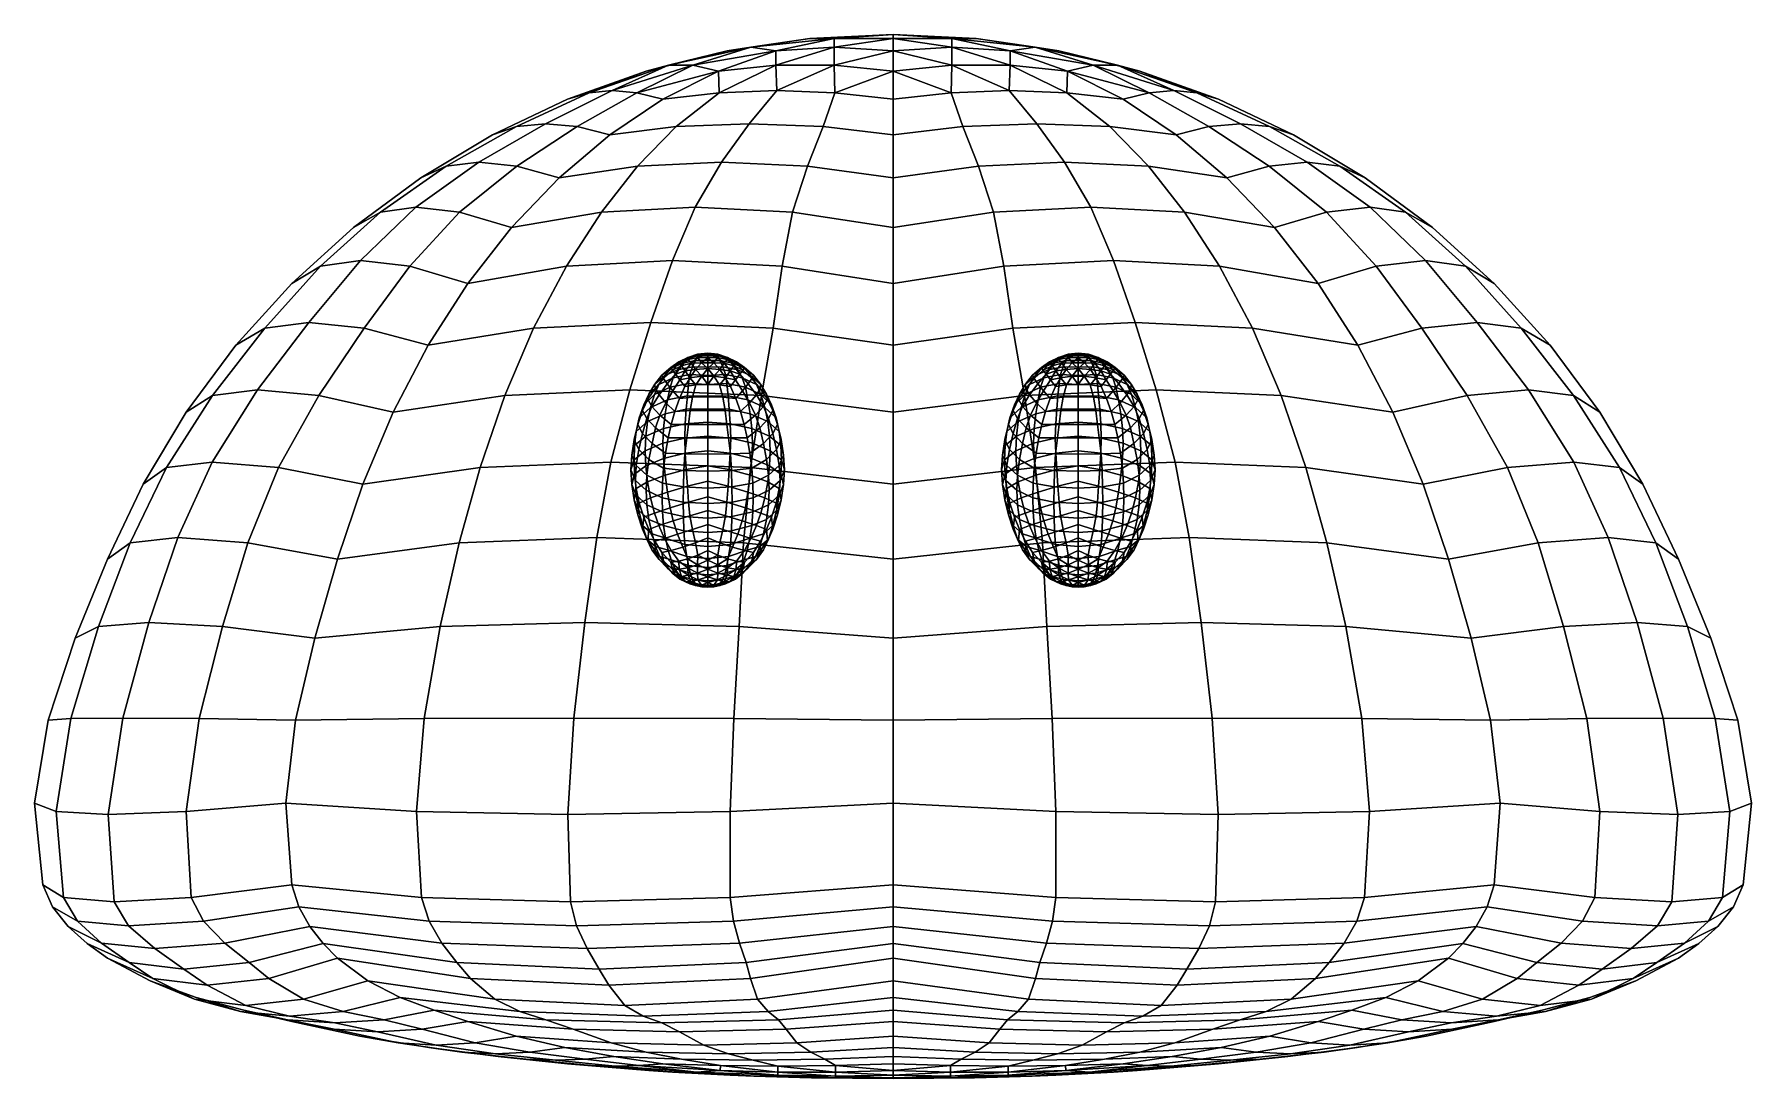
# Model space of a CAD drawing. Header units: metres. Extents: x -101 to 101, y 6 to 129.
import ezdxf

# ---------------------------------------------------------------- set-up
doc = ezdxf.new("R2010")
doc.units = ezdxf.units.M

msp = doc.modelspace()

# ---------------------------------------------------------------- linework, layer by layer
at = {"layer": 'layer1', "color": 1}
for points in [[(-19.50126, 127.04507), (-26.38956, 125.36682, 6.91022), (-16.73529, 127.5022, 6.93198)], [(-16.73529, 127.5022, 6.93198), (-26.38956, 125.36682, 6.91022), (-23.5465, 125.36684, 13.77398)], [(-16.73529, 127.5022, -6.93198), (-26.38956, 125.36684, -6.91022), (-19.50126, 127.04507)], [(-16.73529, 127.5022, -6.93198), (-23.5465, 125.36682, -13.77398), (-26.38956, 125.36684, -6.91022)], [(-16.73529, 127.5022, 6.93198), (-23.5465, 125.36684, 13.77398), (-13.78947, 127.04507, 13.78947)], [(-13.78947, 127.04507, -13.78947), (-23.5465, 125.36682, -13.77398), (-16.73529, 127.5022, -6.93198)], [(-9.77503, 128.50151), (-19.50126, 127.04507), (-16.73529, 127.5022, 6.93198)], [(-9.77503, 128.50151), (-16.73529, 127.5022, -6.93198), (-19.50126, 127.04507)], [(-9.77503, 128.50151), (-16.73529, 127.5022, 6.93198), (-6.91199, 128.50151, 6.91199)], [(-6.91199, 128.50151, 6.91199), (-16.73529, 127.5022, 6.93198), (-13.78947, 127.04507, 13.78947)], [(-6.91199, 128.50151, -6.91199), (-16.73529, 127.5022, -6.93198), (-9.77503, 128.50151)], [(-6.91199, 128.50151, -6.91199), (-13.78947, 127.04507, -13.78947), (-16.73529, 127.5022, -6.93198)], [(-6.91199, 128.50151, 6.91199), (-13.78947, 127.04507, 13.78947), (-6.93198, 127.5022, 16.73529)], [(-6.91199, 128.50151, -6.91199), (-6.93198, 127.5022, -16.73528), (-13.78947, 127.04507, -13.78947)], [(-13.78947, 127.04507, 13.78947), (-13.77398, 125.36682, 23.5465), (-6.93198, 127.5022, 16.73529)], [(-6.93198, 127.5022, -16.73528), (-13.77397, 125.36684, -23.5465), (-13.78947, 127.04507, -13.78947)], [(-6.93198, 127.5022, 16.73529), (-13.77398, 125.36682, 23.5465), (-6.91022, 125.36684, 26.38956)], [(-6.93198, 127.5022, -16.73528), (-6.91022, 125.36682, -26.38956), (-13.77397, 125.36684, -23.5465)], [(0, 128.99477), (-9.77503, 128.50151), (-6.91199, 128.50151, 6.91199)], [(0, 128.99477), (-6.91199, 128.50151, -6.91199), (-9.77503, 128.50151)], [(-6.91199, 128.50151, 6.91199), (-6.93198, 127.5022, 16.73529), (0, 128.50151, 9.77503)], [(0, 128.50151, 9.77503), (-6.93198, 127.5022, 16.73529), (0, 127.04507, 19.50126)], [(0, 128.50151, -9.77503), (-6.93198, 127.5022, -16.73528), (-6.91199, 128.50151, -6.91199)], [(0, 128.50151, -9.77503), (0, 127.04507, -19.50126), (-6.93198, 127.5022, -16.73528)], [(-6.93198, 127.5022, 16.73529), (-6.91022, 125.36684, 26.38956), (0, 127.04507, 19.50126)], [(0, 127.04507, -19.50126), (-6.91022, 125.36682, -26.38956), (-6.93198, 127.5022, -16.73528)], [(0, 128.99477), (-6.91199, 128.50151, 6.91199), (0, 128.50151, 9.77503)], [(0, 128.99477), (0, 128.50151, -9.77503), (-6.91199, 128.50151, -6.91199)], [(0, 128.99477), (6.91199, 128.50151, -6.91199), (0, 128.50151, -9.77503)], [(0, 128.99477), (9.77503, 128.50151), (6.91199, 128.50151, -6.91199)], [(0, 128.99477), (6.91199, 128.50151, 6.91199), (9.77503, 128.50151)], [(0, 128.99477), (0, 128.50151, 9.77503), (6.91199, 128.50151, 6.91199)], [(6.91199, 128.50151, -6.91199), (6.93198, 127.5022, -16.73528), (0, 128.50151, -9.77503)], [(0, 128.50151, -9.77503), (6.93198, 127.5022, -16.73528), (0, 127.04507, -19.50126)], [(0, 128.50151, 9.77503), (6.93198, 127.5022, 16.73528), (6.91199, 128.50151, 6.91199)], [(0, 128.50151, 9.77503), (0, 127.04507, 19.50126), (6.93198, 127.5022, 16.73528)], [(6.93198, 127.5022, -16.73528), (6.91022, 125.36684, -26.38956), (0, 127.04507, -19.50126)], [(0, 127.04507, 19.50126), (6.91022, 125.36682, 26.38956), (6.93198, 127.5022, 16.73528)], [(6.93198, 127.5022, -16.73528), (13.77398, 125.36682, -23.5465), (6.91022, 125.36684, -26.38956)], [(6.93198, 127.5022, 16.73528), (6.91022, 125.36682, 26.38956), (13.77398, 125.36684, 23.5465)], [(6.91199, 128.50151, -6.91199), (13.78947, 127.04507, -13.78947), (6.93198, 127.5022, -16.73528)], [(9.77503, 128.50151), (16.73529, 127.5022, -6.93198), (6.91199, 128.50151, -6.91199)], [(6.91199, 128.50151, -6.91199), (16.73529, 127.5022, -6.93198), (13.78947, 127.04507, -13.78947)], [(6.91199, 128.50151, 6.91199), (16.73529, 127.5022, 6.93198), (9.77503, 128.50151)], [(6.91199, 128.50151, 6.91199), (13.78947, 127.04507, 13.78947), (16.73529, 127.5022, 6.93198)], [(6.91199, 128.50151, 6.91199), (6.93198, 127.5022, 16.73528), (13.78947, 127.04507, 13.78947)], [(13.78947, 127.04507, -13.78947), (13.77398, 125.36682, -23.5465), (6.93198, 127.5022, -16.73528)], [(6.93198, 127.5022, 16.73528), (13.77398, 125.36684, 23.5465), (13.78947, 127.04507, 13.78947)], [(9.77503, 128.50151), (19.50126, 127.04507), (16.73529, 127.5022, -6.93198)], [(9.77503, 128.50151), (16.73529, 127.5022, 6.93198), (19.50126, 127.04507)], [(16.73529, 127.5022, -6.93198), (23.5465, 125.36684, -13.77398), (13.78947, 127.04507, -13.78947)], [(13.78947, 127.04507, 13.78947), (23.5465, 125.36682, 13.77398), (16.73529, 127.5022, 6.93198)], [(19.50126, 127.04507), (26.38956, 125.36682, -6.91022), (16.73529, 127.5022, -6.93198)], [(16.73529, 127.5022, -6.93198), (26.38956, 125.36682, -6.91022), (23.5465, 125.36684, -13.77398)], [(16.73529, 127.5022, 6.93198), (26.38956, 125.36684, 6.91022), (19.50126, 127.04507)], [(16.73529, 127.5022, 6.93198), (23.5465, 125.36682, 13.77398), (26.38956, 125.36684, 6.91022)], [(-26.38956, 125.36684, -6.91022), (-35.74008, 122.13037, -6.8467), (-29.04395, 124.66048)], [(-26.38956, 125.36684, -6.91022), (-33.01429, 122.37959, -13.67497), (-35.74008, 122.13037, -6.8467)], [(-29.04395, 124.66048), (-35.74008, 122.13037, 6.84669), (-26.38956, 125.36682, 6.91022)], [(-26.38956, 125.36682, 6.91022), (-35.74008, 122.13037, 6.84669), (-33.01429, 122.37959, 13.67497)], [(-26.38956, 125.36682, 6.91022), (-33.01429, 122.37959, 13.67497), (-23.5465, 125.36684, 13.77398)], [(-23.5465, 125.36684, 13.77398), (-33.01429, 122.37959, 13.67497), (-30.1134, 122.13037, 20.43071)], [(-23.5465, 125.36682, -13.77398), (-33.01429, 122.37959, -13.67497), (-26.38956, 125.36684, -6.91022)], [(-23.5465, 125.36682, -13.77398), (-30.1134, 122.13037, -20.43071), (-33.01429, 122.37959, -13.67497)], [(-23.5465, 125.36684, 13.77398), (-30.1134, 122.13037, 20.43071), (-20.53717, 124.66048, 20.53717)], [(-20.53717, 124.66048, -20.53717), (-30.1134, 122.13037, -20.43071), (-23.5465, 125.36682, -13.77398)], [(-19.50126, 127.04507), (-29.04395, 124.66048), (-26.38956, 125.36682, 6.91022)], [(-19.50126, 127.04507), (-26.38956, 125.36684, -6.91022), (-29.04395, 124.66048)], [(-13.78947, 127.04507, 13.78947), (-23.5465, 125.36684, 13.77398), (-20.53717, 124.66048, 20.53717)], [(-13.78947, 127.04507, -13.78947), (-20.53717, 124.66048, -20.53717), (-23.5465, 125.36682, -13.77398)], [(-13.78947, 127.04507, 13.78947), (-20.53717, 124.66048, 20.53717), (-13.77398, 125.36682, 23.5465)], [(-13.78947, 127.04507, -13.78947), (-13.77397, 125.36684, -23.5465), (-20.53717, 124.66048, -20.53717)], [(-13.77397, 125.36684, -23.5465), (-20.43071, 122.13037, -30.1134), (-20.53717, 124.66048, -20.53717)], [(-20.53717, 124.66048, 20.53717), (-20.43071, 122.13037, 30.1134), (-13.77398, 125.36682, 23.5465)], [(-13.77397, 125.36684, -23.5465), (-13.67497, 122.37959, -33.01429), (-20.43071, 122.13037, -30.1134)], [(-13.77398, 125.36682, 23.5465), (-20.43071, 122.13037, 30.1134), (-13.67497, 122.37959, 33.01429)], [(-13.77398, 125.36682, 23.5465), (-13.67497, 122.37959, 33.01429), (-6.91022, 125.36684, 26.38956)], [(-6.91022, 125.36682, -26.38956), (-13.67497, 122.37959, -33.01429), (-13.77397, 125.36684, -23.5465)], [(-6.91022, 125.36684, 26.38956), (-13.67497, 122.37959, 33.01429), (-6.8467, 122.13037, 35.74008)], [(-6.91022, 125.36682, -26.38956), (-6.84669, 122.13037, -35.74008), (-13.67497, 122.37959, -33.01429)], [(0, 127.04507, 19.50126), (-6.91022, 125.36684, 26.38956), (0, 124.66048, 29.04394)], [(0, 127.04507, -19.50126), (0, 124.66048, -29.04395), (-6.91022, 125.36682, -26.38956)], [(-6.91022, 125.36684, 26.38956), (-6.8467, 122.13037, 35.74008), (0, 124.66048, 29.04394)], [(0, 124.66048, -29.04395), (-6.84669, 122.13037, -35.74008), (-6.91022, 125.36682, -26.38956)], [(0, 127.04507, -19.50126), (6.91022, 125.36684, -26.38956), (0, 124.66048, -29.04395)], [(0, 127.04507, 19.50126), (0, 124.66048, 29.04394), (6.91022, 125.36682, 26.38956)], [(6.91022, 125.36684, -26.38956), (6.8467, 122.13037, -35.74008), (0, 124.66048, -29.04395)], [(0, 124.66048, 29.04394), (6.8467, 122.13037, 35.74008), (6.91022, 125.36682, 26.38956)], [(6.91022, 125.36684, -26.38956), (13.67497, 122.37959, -33.01429), (6.8467, 122.13037, -35.74008)], [(6.91022, 125.36682, 26.38956), (6.8467, 122.13037, 35.74008), (13.67497, 122.37959, 33.01429)], [(13.77398, 125.36682, -23.5465), (13.67497, 122.37959, -33.01429), (6.91022, 125.36684, -26.38956)], [(6.91022, 125.36682, 26.38956), (13.67497, 122.37959, 33.01429), (13.77398, 125.36684, 23.5465)], [(13.77398, 125.36684, 23.5465), (13.67497, 122.37959, 33.01429), (20.43071, 122.13037, 30.1134)], [(13.77398, 125.36682, -23.5465), (20.43071, 122.13037, -30.1134), (13.67497, 122.37959, -33.01429)], [(13.78947, 127.04507, -13.78947), (20.53717, 124.66048, -20.53717), (13.77398, 125.36682, -23.5465)], [(13.78947, 127.04507, 13.78947), (13.77398, 125.36684, 23.5465), (20.53717, 124.66048, 20.53717)], [(13.77398, 125.36684, 23.5465), (20.43071, 122.13037, 30.1134), (20.53717, 124.66048, 20.53717)], [(20.53717, 124.66048, -20.53717), (20.43071, 122.13037, -30.1134), (13.77398, 125.36682, -23.5465)], [(13.78947, 127.04507, -13.78947), (23.5465, 125.36684, -13.77398), (20.53717, 124.66048, -20.53717)], [(13.78947, 127.04507, 13.78947), (20.53717, 124.66048, 20.53717), (23.5465, 125.36682, 13.77398)], [(19.50126, 127.04507), (29.04394, 124.66048), (26.38956, 125.36682, -6.91022)], [(19.50126, 127.04507), (26.38956, 125.36684, 6.91022), (29.04394, 124.66048)], [(23.5465, 125.36684, -13.77398), (30.1134, 122.13037, -20.43071), (20.53717, 124.66048, -20.53717)], [(20.53717, 124.66048, 20.53717), (30.1134, 122.13037, 20.43071), (23.5465, 125.36682, 13.77398)], [(26.38956, 125.36682, -6.91022), (33.0143, 122.37959, -13.67497), (23.5465, 125.36684, -13.77398)], [(23.5465, 125.36684, -13.77398), (33.0143, 122.37959, -13.67497), (30.1134, 122.13037, -20.43071)], [(23.5465, 125.36682, 13.77398), (33.01429, 122.37959, 13.67497), (26.38956, 125.36684, 6.91022)], [(23.5465, 125.36682, 13.77398), (30.1134, 122.13037, 20.43071), (33.01429, 122.37959, 13.67497)], [(26.38956, 125.36684, 6.91022), (35.74008, 122.13037, 6.8467), (29.04394, 124.66048)], [(26.38956, 125.36684, 6.91022), (33.01429, 122.37959, 13.67497), (35.74008, 122.13037, 6.8467)], [(29.04394, 124.66048), (35.74008, 122.13037, -6.8467), (26.38956, 125.36682, -6.91022)], [(26.38956, 125.36682, -6.91022), (35.74008, 122.13037, -6.8467), (33.0143, 122.37959, -13.67497)], [(-29.04395, 124.66048), (-38.26834, 121.38271), (-35.74008, 122.13037, 6.84669)], [(-29.04395, 124.66048), (-35.74008, 122.13037, -6.8467), (-38.26834, 121.38271)], [(-20.53717, 124.66048, 20.53717), (-30.1134, 122.13037, 20.43071), (-27.05981, 121.38271, 27.0598)], [(-20.53717, 124.66048, -20.53717), (-27.0598, 121.38271, -27.0598), (-30.1134, 122.13037, -20.43071)], [(-20.53717, 124.66048, 20.53717), (-27.05981, 121.38271, 27.0598), (-20.43071, 122.13037, 30.1134)], [(-20.53717, 124.66048, -20.53717), (-20.43071, 122.13037, -30.1134), (-27.0598, 121.38271, -27.0598)], [(0, 124.66048, 29.04394), (-6.8467, 122.13037, 35.74008), (0, 121.38271, 38.26834)], [(0, 124.66048, -29.04395), (0, 121.38271, -38.26834), (-6.84669, 122.13037, -35.74008)], [(0, 124.66048, -29.04395), (6.8467, 122.13037, -35.74008), (0, 121.38271, -38.26834)], [(0, 124.66048, 29.04394), (0, 121.38271, 38.26834), (6.8467, 122.13037, 35.74008)], [(20.53717, 124.66048, -20.53717), (27.05981, 121.38271, -27.0598), (20.43071, 122.13037, -30.1134)], [(20.53717, 124.66048, 20.53717), (20.43071, 122.13037, 30.1134), (27.05981, 121.38271, 27.0598)], [(20.53717, 124.66048, -20.53717), (30.1134, 122.13037, -20.43071), (27.05981, 121.38271, -27.0598)], [(20.53717, 124.66048, 20.53717), (27.05981, 121.38271, 27.0598), (30.1134, 122.13037, 20.43071)], [(29.04394, 124.66048), (38.26834, 121.38271), (35.74008, 122.13037, -6.8467)], [(29.04394, 124.66048), (35.74008, 122.13037, 6.8467), (38.26834, 121.38271)], [(-35.74008, 122.13037, 6.84669), (-38.26834, 121.38271), (-47.11424, 117.19665), (-44.27771, 118.14255, 8.23087)], [(-38.26834, 121.38271), (-35.74008, 122.13037, -6.8467), (-44.27771, 118.14255, -8.23087), (-47.11424, 117.19665)], [(-33.01429, 122.37959, 13.67497), (-35.74008, 122.13037, 6.84669), (-44.27771, 118.14255, 8.23087), (-40.86642, 118.45786, 16.92742)], [(-35.74008, 122.13037, -6.8467), (-33.01429, 122.37959, -13.67497), (-40.86642, 118.45786, -16.92743), (-44.27771, 118.14255, -8.23087)], [(-30.1134, 122.13037, 20.43071), (-33.01429, 122.37959, 13.67497), (-40.86642, 118.45786, 16.92742), (-37.12917, 118.14255, 25.48897)], [(-33.01429, 122.37959, -13.67497), (-30.1134, 122.13037, -20.43071), (-37.12917, 118.14255, -25.48897), (-40.86642, 118.45786, -16.92743)], [(-27.05981, 121.38271, 27.0598), (-30.1134, 122.13037, 20.43071), (-37.12917, 118.14255, 25.48897), (-33.3148, 117.19665, 33.3148)], [(-30.1134, 122.13037, -20.43071), (-27.0598, 121.38271, -27.0598), (-33.3148, 117.19665, -33.3148), (-37.12917, 118.14255, -25.48897)], [(-20.43071, 122.13037, 30.1134), (-27.05981, 121.38271, 27.0598), (-33.3148, 117.19665, 33.3148), (-25.48897, 118.14255, 37.12917)], [(-27.0598, 121.38271, -27.0598), (-20.43071, 122.13037, -30.1134), (-25.48897, 118.14255, -37.12917), (-33.3148, 117.19665, -33.3148)], [(-13.67497, 122.37959, 33.01429), (-20.43071, 122.13037, 30.1134), (-25.48897, 118.14255, 37.12917), (-16.92743, 118.45786, 40.86642)], [(-20.43071, 122.13037, -30.1134), (-13.67497, 122.37959, -33.01429), (-16.92743, 118.45786, -40.86642), (-25.48897, 118.14255, -37.12917)], [(-6.8467, 122.13037, 35.74008), (-13.67497, 122.37959, 33.01429), (-16.92743, 118.45786, 40.86642), (-8.23087, 118.14255, 44.27771)], [(-13.67497, 122.37959, -33.01429), (-6.84669, 122.13037, -35.74008), (-8.23086, 118.14255, -44.27771), (-16.92743, 118.45786, -40.86642)], [(0, 121.38271, 38.26834), (-6.8467, 122.13037, 35.74008), (-8.23087, 118.14255, 44.27771), (0, 117.19665, 47.11424)], [(-6.84669, 122.13037, -35.74008), (0, 121.38271, -38.26834), (0, 117.19665, -47.11424), (-8.23086, 118.14255, -44.27771)], [(0, 121.38271, -38.26834), (6.8467, 122.13037, -35.74008), (8.23087, 118.14255, -44.27771), (0, 117.19665, -47.11424)], [(6.8467, 122.13037, 35.74008), (0, 121.38271, 38.26834), (0, 117.19665, 47.11424), (8.23087, 118.14255, 44.27771)], [(6.8467, 122.13037, -35.74008), (13.67497, 122.37959, -33.01429), (16.92743, 118.45786, -40.86642), (8.23087, 118.14255, -44.27771)], [(13.67497, 122.37959, 33.01429), (6.8467, 122.13037, 35.74008), (8.23087, 118.14255, 44.27771), (16.92743, 118.45786, 40.86642)], [(13.67497, 122.37959, -33.01429), (20.43071, 122.13037, -30.1134), (25.48897, 118.14255, -37.12917), (16.92743, 118.45786, -40.86642)], [(20.43071, 122.13037, 30.1134), (13.67497, 122.37959, 33.01429), (16.92743, 118.45786, 40.86642), (25.48897, 118.14255, 37.12917)], [(20.43071, 122.13037, -30.1134), (27.05981, 121.38271, -27.0598), (33.3148, 117.19665, -33.3148), (25.48897, 118.14255, -37.12917)], [(27.05981, 121.38271, 27.0598), (20.43071, 122.13037, 30.1134), (25.48897, 118.14255, 37.12917), (33.3148, 117.19665, 33.3148)], [(27.05981, 121.38271, -27.0598), (30.1134, 122.13037, -20.43071), (37.12918, 118.14255, -25.48897), (33.3148, 117.19665, -33.3148)], [(30.1134, 122.13037, 20.43071), (27.05981, 121.38271, 27.0598), (33.3148, 117.19665, 33.3148), (37.12918, 118.14255, 25.48897)], [(30.1134, 122.13037, -20.43071), (33.0143, 122.37959, -13.67497), (40.86642, 118.45786, -16.92742), (37.12918, 118.14255, -25.48897)], [(33.01429, 122.37959, 13.67497), (30.1134, 122.13037, 20.43071), (37.12918, 118.14255, 25.48897), (40.86642, 118.45786, 16.92742)], [(35.74008, 122.13037, 6.8467), (33.01429, 122.37959, 13.67497), (40.86642, 118.45786, 16.92742), (44.27772, 118.14255, 8.23087)], [(33.0143, 122.37959, -13.67497), (35.74008, 122.13037, -6.8467), (44.27772, 118.14255, -8.23087), (40.86642, 118.45786, -16.92742)], [(35.74008, 122.13037, -6.8467), (38.26834, 121.38271), (47.11424, 117.19665), (44.27772, 118.14255, -8.23087)], [(38.26834, 121.38271), (35.74008, 122.13037, 6.8467), (44.27772, 118.14255, 8.23087), (47.11424, 117.19665)], [(-44.27771, 118.14255, 8.23087), (-47.11424, 117.19665), (-55.54058, 112.1261), (-52.53088, 113.5081, 10.05688)], [(-47.11424, 117.19665), (-44.27771, 118.14255, -8.23087), (-52.53088, 113.50811, -10.05688), (-55.54058, 112.1261)], [(-40.86642, 118.45786, 16.92742), (-44.27771, 118.14255, 8.23087), (-52.53088, 113.5081, 10.05688), (-48.72246, 113.96877, 20.1815)], [(-44.27771, 118.14255, -8.23087), (-40.86642, 118.45786, -16.92743), (-48.72246, 113.96877, -20.18151), (-52.53088, 113.50811, -10.05688)], [(-37.12917, 118.14255, 25.48897), (-40.86642, 118.45786, 16.92742), (-48.72246, 113.96877, 20.1815), (-44.25623, 113.50811, 30.03366)], [(-40.86642, 118.45786, -16.92743), (-37.12917, 118.14255, -25.48897), (-44.25623, 113.5081, -30.03366), (-48.72246, 113.96877, -20.18151)], [(-33.3148, 117.19665, 33.3148), (-37.12917, 118.14255, 25.48897), (-44.25623, 113.50811, 30.03366), (-39.27312, 112.1261, 39.27312)], [(-37.12917, 118.14255, -25.48897), (-33.3148, 117.19665, -33.3148), (-39.27312, 112.1261, -39.27312), (-44.25623, 113.5081, -30.03366)], [(-25.48897, 118.14255, 37.12917), (-33.3148, 117.19665, 33.3148), (-39.27312, 112.1261, 39.27312), (-30.03366, 113.5081, 44.25623)], [(-33.3148, 117.19665, -33.3148), (-25.48897, 118.14255, -37.12917), (-30.03366, 113.50811, -44.25623), (-39.27312, 112.1261, -39.27312)], [(-16.92743, 118.45786, 40.86642), (-25.48897, 118.14255, 37.12917), (-30.03366, 113.5081, 44.25623), (-20.1815, 113.96877, 48.72245)], [(-25.48897, 118.14255, -37.12917), (-16.92743, 118.45786, -40.86642), (-20.1815, 113.96877, -48.72246), (-30.03366, 113.50811, -44.25623)], [(-8.23087, 118.14255, 44.27771), (-16.92743, 118.45786, 40.86642), (-20.1815, 113.96877, 48.72245), (-10.05688, 113.50811, 52.53088)], [(-16.92743, 118.45786, -40.86642), (-8.23086, 118.14255, -44.27771), (-10.05688, 113.5081, -52.53088), (-20.1815, 113.96877, -48.72246)], [(0, 117.19665, 47.11424), (-8.23087, 118.14255, 44.27771), (-10.05688, 113.50811, 52.53088), (0, 112.1261, 55.54058)], [(-8.23086, 118.14255, -44.27771), (0, 117.19665, -47.11424), (0, 112.1261, -55.54058), (-10.05688, 113.5081, -52.53088)], [(0, 117.19665, -47.11424), (8.23087, 118.14255, -44.27771), (10.05689, 113.50811, -52.53087), (0, 112.1261, -55.54058)], [(8.23087, 118.14255, 44.27771), (0, 117.19665, 47.11424), (0, 112.1261, 55.54058), (10.05688, 113.5081, 52.53088)], [(8.23087, 118.14255, -44.27771), (16.92743, 118.45786, -40.86642), (20.18151, 113.96877, -48.72245), (10.05689, 113.50811, -52.53087)], [(16.92743, 118.45786, 40.86642), (8.23087, 118.14255, 44.27771), (10.05688, 113.5081, 52.53088), (20.18151, 113.96877, 48.72246)], [(16.92743, 118.45786, -40.86642), (25.48897, 118.14255, -37.12917), (30.03366, 113.5081, -44.25623), (20.18151, 113.96877, -48.72245)], [(25.48897, 118.14255, 37.12917), (16.92743, 118.45786, 40.86642), (20.18151, 113.96877, 48.72246), (30.03366, 113.50811, 44.25623)], [(25.48897, 118.14255, -37.12917), (33.3148, 117.19665, -33.3148), (39.27313, 112.1261, -39.27312), (30.03366, 113.5081, -44.25623)], [(33.3148, 117.19665, 33.3148), (25.48897, 118.14255, 37.12917), (30.03366, 113.50811, 44.25623), (39.27313, 112.1261, 39.27312)], [(33.3148, 117.19665, -33.3148), (37.12918, 118.14255, -25.48897), (44.25624, 113.50811, -30.03366), (39.27313, 112.1261, -39.27312)], [(37.12918, 118.14255, 25.48897), (33.3148, 117.19665, 33.3148), (39.27313, 112.1261, 39.27312), (44.25623, 113.5081, 30.03365)], [(37.12918, 118.14255, -25.48897), (40.86642, 118.45786, -16.92742), (48.72246, 113.96877, -20.1815), (44.25624, 113.50811, -30.03366)], [(40.86642, 118.45786, 16.92742), (37.12918, 118.14255, 25.48897), (44.25623, 113.5081, 30.03365), (48.72246, 113.96877, 20.1815)], [(40.86642, 118.45786, -16.92742), (44.27772, 118.14255, -8.23087), (52.53088, 113.5081, -10.05688), (48.72246, 113.96877, -20.1815)], [(44.27772, 118.14255, 8.23087), (40.86642, 118.45786, 16.92742), (48.72246, 113.96877, 20.1815), (52.53088, 113.50811, 10.05688)], [(44.27772, 118.14255, -8.23087), (47.11424, 117.19665), (55.54058, 112.1261), (52.53088, 113.5081, -10.05688)], [(47.11424, 117.19665), (44.27772, 118.14255, 8.23087), (52.53088, 113.50811, 10.05688), (55.54058, 112.1261)], [(-55.54058, 112.1261), (-52.53088, 113.50811, -10.05688), (-60.28256, 108.08266, -11.82483), (-63.44139, 106.26453)], [(-52.53088, 113.5081, 10.05688), (-55.54058, 112.1261), (-63.44139, 106.26453), (-60.28256, 108.08267, 11.82482)], [(-48.72246, 113.96877, 20.1815), (-52.53088, 113.5081, 10.05688), (-60.28256, 108.08267, 11.82482), (-56.12992, 108.68871, 23.24977)], [(-52.53088, 113.50811, -10.05688), (-48.72246, 113.96877, -20.18151), (-56.12992, 108.68871, -23.24978), (-60.28256, 108.08266, -11.82483)], [(-44.25623, 113.50811, 30.03366), (-48.72246, 113.96877, 20.1815), (-56.12992, 108.68871, 23.24977), (-50.98763, 108.08266, 34.26479)], [(-48.72246, 113.96877, -20.18151), (-44.25623, 113.5081, -30.03366), (-50.98763, 108.08267, -34.2648), (-56.12992, 108.68871, -23.24978)], [(-39.27312, 112.1261, 39.27312), (-44.25623, 113.50811, 30.03366), (-50.98763, 108.08266, 34.26479), (-44.85984, 106.26453, 44.85983)], [(-44.25623, 113.5081, -30.03366), (-39.27312, 112.1261, -39.27312), (-44.85984, 106.26453, -44.85984), (-50.98763, 108.08267, -34.2648)], [(-39.27312, 112.1261, -39.27312), (-30.03366, 113.50811, -44.25623), (-34.2648, 108.08266, -50.98763), (-44.85984, 106.26453, -44.85984)], [(-30.03366, 113.5081, 44.25623), (-39.27312, 112.1261, 39.27312), (-44.85984, 106.26453, 44.85983), (-34.2648, 108.08267, 50.98763)], [(-20.1815, 113.96877, 48.72245), (-30.03366, 113.5081, 44.25623), (-34.2648, 108.08267, 50.98763), (-23.24977, 108.68871, 56.12992)], [(-30.03366, 113.50811, -44.25623), (-20.1815, 113.96877, -48.72246), (-23.24977, 108.68871, -56.12992), (-34.2648, 108.08266, -50.98763)], [(-10.05688, 113.50811, 52.53088), (-20.1815, 113.96877, 48.72245), (-23.24977, 108.68871, 56.12992), (-11.82483, 108.08266, 60.28256)], [(-20.1815, 113.96877, -48.72246), (-10.05688, 113.5081, -52.53088), (-11.82482, 108.08267, -60.28257), (-23.24977, 108.68871, -56.12992)], [(0, 112.1261, 55.54058), (-10.05688, 113.50811, 52.53088), (-11.82483, 108.08266, 60.28256), (0, 106.26453, 63.44139)], [(-10.05688, 113.5081, -52.53088), (0, 112.1261, -55.54058), (0.00001, 106.26453, -63.44139), (-11.82482, 108.08267, -60.28257)], [(0, 112.1261, -55.54058), (10.05689, 113.50811, -52.53087), (11.82483, 108.08266, -60.28256), (0.00001, 106.26453, -63.44139)], [(10.05688, 113.5081, 52.53088), (0, 112.1261, 55.54058), (0, 106.26453, 63.44139), (11.82483, 108.08267, 60.28256)], [(20.18151, 113.96877, 48.72246), (10.05688, 113.5081, 52.53088), (11.82483, 108.08267, 60.28256), (23.24978, 108.68871, 56.12991)], [(10.05689, 113.50811, -52.53087), (20.18151, 113.96877, -48.72245), (23.24978, 108.68871, -56.12992), (11.82483, 108.08266, -60.28256)], [(20.18151, 113.96877, -48.72245), (30.03366, 113.5081, -44.25623), (34.2648, 108.08267, -50.98763), (23.24978, 108.68871, -56.12992)], [(30.03366, 113.50811, 44.25623), (20.18151, 113.96877, 48.72246), (23.24978, 108.68871, 56.12991), (34.2648, 108.08266, 50.98763)], [(39.27313, 112.1261, 39.27312), (30.03366, 113.50811, 44.25623), (34.2648, 108.08266, 50.98763), (44.85985, 106.26453, 44.85983)], [(30.03366, 113.5081, -44.25623), (39.27313, 112.1261, -39.27312), (44.85985, 106.26453, -44.85983), (34.2648, 108.08267, -50.98763)], [(39.27313, 112.1261, -39.27312), (44.25624, 113.50811, -30.03366), (50.98763, 108.08266, -34.26479), (44.85985, 106.26453, -44.85983)], [(44.25623, 113.5081, 30.03365), (39.27313, 112.1261, 39.27312), (44.85985, 106.26453, 44.85983), (50.98763, 108.08267, 34.26479)], [(48.72246, 113.96877, 20.1815), (44.25623, 113.5081, 30.03365), (50.98763, 108.08267, 34.26479), (56.12993, 108.68871, 23.24977)], [(44.25624, 113.50811, -30.03366), (48.72246, 113.96877, -20.1815), (56.12993, 108.68871, -23.24977), (50.98763, 108.08266, -34.26479)], [(48.72246, 113.96877, -20.1815), (52.53088, 113.5081, -10.05688), (60.28257, 108.08267, -11.82482), (56.12993, 108.68871, -23.24977)], [(52.53088, 113.50811, 10.05688), (48.72246, 113.96877, 20.1815), (56.12993, 108.68871, 23.24977), (60.28257, 108.08266, 11.82483)], [(55.54058, 112.1261), (52.53088, 113.50811, 10.05688), (60.28257, 108.08266, 11.82483), (63.44139, 106.26453)], [(52.53088, 113.5081, -10.05688), (55.54058, 112.1261), (63.44139, 106.26453), (60.28257, 108.08267, -11.82482)], [(-60.28256, 108.08267, 11.82482), (-63.44139, 106.26453), (-70.71068, 99.70544), (-67.31575, 101.7218, 13.0348)], [(-63.44139, 106.26453), (-60.28256, 108.08266, -11.82483), (-67.31575, 101.7218, -13.03481), (-70.71068, 99.70544)], [(-56.12992, 108.68871, 23.24977), (-60.28256, 108.08267, 11.82482), (-67.31575, 101.7218, 13.0348), (-62.63633, 102.39392, 25.94481)], [(-60.28256, 108.08266, -11.82483), (-56.12992, 108.68871, -23.24978), (-62.63633, 102.39392, -25.94482), (-67.31575, 101.7218, -13.03481)], [(-50.98763, 108.08266, 34.26479), (-56.12992, 108.68871, 23.24977), (-62.63633, 102.39392, 25.94481), (-56.81642, 101.7218, 38.38242)], [(-56.12992, 108.68871, -23.24978), (-50.98763, 108.08267, -34.2648), (-56.81642, 101.7218, -38.38242), (-62.63633, 102.39392, -25.94482)], [(-50.98763, 108.08267, -34.2648), (-44.85984, 106.26453, -44.85984), (-50, 99.70544, -50), (-56.81642, 101.7218, -38.38242)], [(-44.85984, 106.26453, 44.85983), (-50.98763, 108.08266, 34.26479), (-56.81642, 101.7218, 38.38242), (-50, 99.70544, 50)], [(-34.2648, 108.08267, 50.98763), (-44.85984, 106.26453, 44.85983), (-50, 99.70544, 50), (-38.38242, 101.7218, 56.81641)], [(-44.85984, 106.26453, -44.85984), (-34.2648, 108.08266, -50.98763), (-38.38242, 101.7218, -56.81643), (-50, 99.70544, -50)], [(-23.24977, 108.68871, 56.12992), (-34.2648, 108.08267, 50.98763), (-38.38242, 101.7218, 56.81641), (-25.94482, 102.39392, 62.63633)], [(-34.2648, 108.08266, -50.98763), (-23.24977, 108.68871, -56.12992), (-25.94482, 102.39392, -62.63634), (-38.38242, 101.7218, -56.81643)], [(-11.82483, 108.08266, 60.28256), (-23.24977, 108.68871, 56.12992), (-25.94482, 102.39392, 62.63633), (-13.03481, 101.7218, 67.31574)], [(-23.24977, 108.68871, -56.12992), (-11.82482, 108.08267, -60.28257), (-13.0348, 101.7218, -67.31575), (-25.94482, 102.39392, -62.63634)], [(0, 106.26453, 63.44139), (-11.82483, 108.08266, 60.28256), (-13.03481, 101.7218, 67.31574), (0, 99.70544, 70.71068)], [(-11.82482, 108.08267, -60.28257), (0.00001, 106.26453, -63.44139), (0.00001, 99.70544, -70.71068), (-13.0348, 101.7218, -67.31575)], [(11.82483, 108.08267, 60.28256), (0, 106.26453, 63.44139), (0, 99.70544, 70.71068), (13.03481, 101.7218, 67.31574)], [(0.00001, 106.26453, -63.44139), (11.82483, 108.08266, -60.28256), (13.03481, 101.7218, -67.31574), (0.00001, 99.70544, -70.71068)], [(11.82483, 108.08266, -60.28256), (23.24978, 108.68871, -56.12992), (25.94482, 102.39392, -62.63633), (13.03481, 101.7218, -67.31574)], [(23.24978, 108.68871, 56.12991), (11.82483, 108.08267, 60.28256), (13.03481, 101.7218, 67.31574), (25.94482, 102.39392, 62.63633)], [(23.24978, 108.68871, -56.12992), (34.2648, 108.08267, -50.98763), (38.38243, 101.7218, -56.81641), (25.94482, 102.39392, -62.63633)], [(34.2648, 108.08266, 50.98763), (23.24978, 108.68871, 56.12991), (25.94482, 102.39392, 62.63633), (38.38243, 101.7218, 56.81641)], [(34.2648, 108.08267, -50.98763), (44.85985, 106.26453, -44.85983), (50.00001, 99.70544, -49.99999), (38.38243, 101.7218, -56.81641)], [(44.85985, 106.26453, 44.85983), (34.2648, 108.08266, 50.98763), (38.38243, 101.7218, 56.81641), (50.00001, 99.70544, 49.99999)], [(50.98763, 108.08267, 34.26479), (44.85985, 106.26453, 44.85983), (50.00001, 99.70544, 49.99999), (56.81643, 101.7218, 38.38242)], [(44.85985, 106.26453, -44.85983), (50.98763, 108.08266, -34.26479), (56.81643, 101.7218, -38.38241), (50.00001, 99.70544, -49.99999)], [(50.98763, 108.08266, -34.26479), (56.12993, 108.68871, -23.24977), (62.63634, 102.39392, -25.94481), (56.81643, 101.7218, -38.38241)], [(56.12993, 108.68871, 23.24977), (50.98763, 108.08267, 34.26479), (56.81643, 101.7218, 38.38242), (62.63633, 102.39392, 25.94481)], [(56.12993, 108.68871, -23.24977), (60.28257, 108.08267, -11.82482), (67.31575, 101.7218, -13.0348), (62.63634, 102.39392, -25.94481)], [(60.28257, 108.08266, 11.82483), (56.12993, 108.68871, 23.24977), (62.63633, 102.39392, 25.94481), (67.31575, 101.7218, 13.0348)], [(60.28257, 108.08267, -11.82482), (63.44139, 106.26453), (70.71068, 99.70544), (67.31575, 101.7218, -13.0348)], [(63.44139, 106.26453), (60.28257, 108.08266, 11.82483), (67.31575, 101.7218, 13.0348), (70.71068, 99.70544)], [(-67.31575, 101.7218, 13.0348), (-70.71068, 99.70544), (-77.28591, 92.4565), (-73.8604, 94.45861, 14.09584)], [(-70.71068, 99.70544), (-67.31575, 101.7218, -13.03481), (-73.8604, 94.45862, -14.09584), (-77.28591, 92.4565)], [(-62.63633, 102.39392, 25.94481), (-67.31575, 101.7218, 13.0348), (-73.8604, 94.45861, 14.09584), (-68.71402, 95.12598, 28.46228)], [(-67.31575, 101.7218, -13.03481), (-62.63633, 102.39392, -25.94482), (-68.71403, 95.12598, -28.46228), (-73.8604, 94.45862, -14.09584)], [(-62.63633, 102.39392, -25.94482), (-56.81642, 101.7218, -38.38242), (-62.19445, 94.45861, -42.25992), (-68.71403, 95.12598, -28.46228)], [(-56.81642, 101.7218, 38.38242), (-62.63633, 102.39392, 25.94481), (-68.71402, 95.12598, 28.46228), (-62.19445, 94.45862, 42.25992)], [(-50, 99.70544, 50), (-56.81642, 101.7218, 38.38242), (-62.19445, 94.45862, 42.25992), (-54.64939, 92.4565, 54.64938)], [(-56.81642, 101.7218, -38.38242), (-50, 99.70544, -50), (-54.64939, 92.4565, -54.64939), (-62.19445, 94.45861, -42.25992)], [(-38.38242, 101.7218, 56.81641), (-50, 99.70544, 50), (-54.64939, 92.4565, 54.64938), (-42.25992, 94.45861, 62.19445)], [(-50, 99.70544, -50), (-38.38242, 101.7218, -56.81643), (-42.25992, 94.45862, -62.19445), (-54.64939, 92.4565, -54.64939)], [(-25.94482, 102.39392, 62.63633), (-38.38242, 101.7218, 56.81641), (-42.25992, 94.45861, 62.19445), (-28.46228, 95.12598, 68.71402)], [(-38.38242, 101.7218, -56.81643), (-25.94482, 102.39392, -62.63634), (-28.46228, 95.12598, -68.71402), (-42.25992, 94.45862, -62.19445)], [(-13.03481, 101.7218, 67.31574), (-25.94482, 102.39392, 62.63633), (-28.46228, 95.12598, 68.71402), (-14.09584, 94.45862, 73.8604)], [(-25.94482, 102.39392, -62.63634), (-13.0348, 101.7218, -67.31575), (-14.09584, 94.45861, -73.8604), (-28.46228, 95.12598, -68.71402)], [(0, 99.70544, 70.71068), (-13.03481, 101.7218, 67.31574), (-14.09584, 94.45862, 73.8604), (0, 92.4565, 77.28591)], [(-13.0348, 101.7218, -67.31575), (0.00001, 99.70544, -70.71068), (0.00001, 92.4565, -77.28591), (-14.09584, 94.45861, -73.8604)], [(13.03481, 101.7218, 67.31574), (0, 99.70544, 70.71068), (0, 92.4565, 77.28591), (14.09584, 94.45861, 73.8604)], [(0.00001, 99.70544, -70.71068), (13.03481, 101.7218, -67.31574), (14.09585, 94.45862, -73.8604), (0.00001, 92.4565, -77.28591)], [(13.03481, 101.7218, -67.31574), (25.94482, 102.39392, -62.63633), (28.46228, 95.12598, -68.71402), (14.09585, 94.45862, -73.8604)], [(25.94482, 102.39392, 62.63633), (13.03481, 101.7218, 67.31574), (14.09584, 94.45861, 73.8604), (28.46229, 95.12598, 68.71401)], [(25.94482, 102.39392, -62.63633), (38.38243, 101.7218, -56.81641), (42.25993, 94.45861, -62.19445), (28.46228, 95.12598, -68.71402)], [(38.38243, 101.7218, 56.81641), (25.94482, 102.39392, 62.63633), (28.46229, 95.12598, 68.71401), (42.25993, 94.45862, 62.19445)], [(38.38243, 101.7218, -56.81641), (50.00001, 99.70544, -49.99999), (54.64939, 92.4565, -54.64938), (42.25993, 94.45861, -62.19445)], [(50.00001, 99.70544, 49.99999), (38.38243, 101.7218, 56.81641), (42.25993, 94.45862, 62.19445), (54.64939, 92.4565, 54.64938)], [(50.00001, 99.70544, -49.99999), (56.81643, 101.7218, -38.38241), (62.19446, 94.45862, -42.25991), (54.64939, 92.4565, -54.64938)], [(56.81643, 101.7218, 38.38242), (50.00001, 99.70544, 49.99999), (54.64939, 92.4565, 54.64938), (62.19446, 94.45861, 42.25991)], [(56.81643, 101.7218, -38.38241), (62.63634, 102.39392, -25.94481), (68.71402, 95.12598, -28.46227), (62.19446, 94.45862, -42.25991)], [(62.63633, 102.39392, 25.94481), (56.81643, 101.7218, 38.38242), (62.19446, 94.45861, 42.25991), (68.71402, 95.12598, 28.46227)], [(67.31575, 101.7218, 13.0348), (62.63633, 102.39392, 25.94481), (68.71402, 95.12598, 28.46227), (73.8604, 94.45862, 14.09584)], [(62.63634, 102.39392, -25.94481), (67.31575, 101.7218, -13.0348), (73.8604, 94.45861, -14.09584), (68.71402, 95.12598, -28.46227)], [(67.31575, 101.7218, -13.0348), (70.71068, 99.70544), (77.28591, 92.4565), (73.8604, 94.45861, -14.09584)], [(70.71068, 99.70544), (67.31575, 101.7218, 13.0348), (73.8604, 94.45862, 14.09584), (77.28591, 92.4565)], [(-68.71402, 95.12598, 28.46228), (-73.8604, 94.45861, 14.09584), (-80.03452, 86.51891, 15.47789), (-74.72855, 87.17583, 30.95358)], [(-73.8604, 94.45862, -14.09584), (-68.71403, 95.12598, -28.46228), (-74.72855, 87.17583, -30.95358), (-80.03452, 86.51891, -15.4779)], [(-62.19445, 94.45862, 42.25992), (-68.71402, 95.12598, 28.46228), (-74.72855, 87.17583, 30.95358), (-67.53748, 86.51891, 45.64843)], [(-68.71403, 95.12598, -28.46228), (-62.19445, 94.45861, -42.25992), (-67.53748, 86.51891, -45.64843), (-74.72855, 87.17583, -30.95358)], [(-28.46228, 95.12598, 68.71402), (-42.25992, 94.45861, 62.19445), (-45.64843, 86.51891, 67.53748), (-30.95358, 87.17583, 74.72855)], [(-42.25992, 94.45862, -62.19445), (-28.46228, 95.12598, -68.71402), (-30.95358, 87.17583, -74.72855), (-45.64843, 86.51891, -67.53748)], [(-14.09584, 94.45862, 73.8604), (-28.46228, 95.12598, 68.71402), (-30.95358, 87.17583, 74.72855), (-15.4779, 86.51891, 80.03452)], [(-28.46228, 95.12598, -68.71402), (-14.09584, 94.45861, -73.8604), (-15.47789, 86.51891, -80.03452), (-30.95358, 87.17583, -74.72855)], [(28.46229, 95.12598, 68.71401), (14.09584, 94.45861, 73.8604), (15.4779, 86.51891, 80.03452), (30.95358, 87.17583, 74.72855)], [(14.09585, 94.45862, -73.8604), (28.46228, 95.12598, -68.71402), (30.95359, 87.17583, -74.72855), (15.4779, 86.51891, -80.03452)], [(28.46228, 95.12598, -68.71402), (42.25993, 94.45861, -62.19445), (45.64843, 86.51891, -67.53748), (30.95359, 87.17583, -74.72855)], [(42.25993, 94.45862, 62.19445), (28.46229, 95.12598, 68.71401), (30.95358, 87.17583, 74.72855), (45.64843, 86.51891, 67.53748)], [(62.19446, 94.45862, -42.25991), (68.71402, 95.12598, -28.46227), (74.72855, 87.17583, -30.95358), (67.53748, 86.51891, -45.64841)], [(68.71402, 95.12598, 28.46227), (62.19446, 94.45861, 42.25991), (67.53748, 86.51891, 45.64842), (74.72855, 87.17583, 30.95358)], [(68.71402, 95.12598, -28.46227), (73.8604, 94.45861, -14.09584), (80.03452, 86.51891, -15.47789), (74.72855, 87.17583, -30.95358)], [(73.8604, 94.45862, 14.09584), (68.71402, 95.12598, 28.46227), (74.72855, 87.17583, 30.95358), (80.03452, 86.51891, 15.47789)], [(-77.28591, 92.4565), (-73.8604, 94.45862, -14.09584), (-80.03452, 86.51891, -15.4779), (-83.13286, 84.54813)], [(-73.8604, 94.45861, 14.09584), (-77.28591, 92.4565), (-83.13286, 84.54813), (-80.03452, 86.51891, 15.47789)], [(-54.64939, 92.4565, 54.64938), (-62.19445, 94.45862, 42.25992), (-67.53748, 86.51891, 45.64843), (-58.78381, 84.54813, 58.78381)], [(-62.19445, 94.45861, -42.25992), (-54.64939, 92.4565, -54.64939), (-58.78381, 84.54813, -58.78381), (-67.53748, 86.51891, -45.64843)], [(-54.64939, 92.4565, -54.64939), (-42.25992, 94.45862, -62.19445), (-45.64843, 86.51891, -67.53748), (-58.78381, 84.54813, -58.78381)], [(-42.25992, 94.45861, 62.19445), (-54.64939, 92.4565, 54.64938), (-58.78381, 84.54813, 58.78381), (-45.64843, 86.51891, 67.53748)], [(0, 92.4565, 77.28591), (-14.09584, 94.45862, 73.8604), (-15.4779, 86.51891, 80.03452), (0, 84.54813, 83.13286)], [(-14.09584, 94.45861, -73.8604), (0.00001, 92.4565, -77.28591), (0.00001, 84.54813, -83.13286), (-15.47789, 86.51891, -80.03452)], [(14.09584, 94.45861, 73.8604), (0, 92.4565, 77.28591), (0, 84.54813, 83.13286), (15.4779, 86.51891, 80.03452)], [(0.00001, 92.4565, -77.28591), (14.09585, 94.45862, -73.8604), (15.4779, 86.51891, -80.03452), (0.00001, 84.54813, -83.13286)], [(54.64939, 92.4565, 54.64938), (42.25993, 94.45862, 62.19445), (45.64843, 86.51891, 67.53748), (58.78382, 84.54813, 58.7838)], [(42.25993, 94.45861, -62.19445), (54.64939, 92.4565, -54.64938), (58.78382, 84.54813, -58.7838), (45.64843, 86.51891, -67.53748)], [(54.64939, 92.4565, -54.64938), (62.19446, 94.45862, -42.25991), (67.53748, 86.51891, -45.64841), (58.78382, 84.54813, -58.7838)], [(62.19446, 94.45861, 42.25991), (54.64939, 92.4565, 54.64938), (58.78382, 84.54813, 58.7838), (67.53748, 86.51891, 45.64842)], [(77.28591, 92.4565), (73.8604, 94.45862, 14.09584), (80.03452, 86.51891, 15.47789), (83.13286, 84.54813)], [(73.8604, 94.45861, -14.09584), (77.28591, 92.4565), (83.13286, 84.54813), (80.03452, 86.51891, -15.47789)], [(-24.12471, 90.96873, 87.21319), (-25.19639, 90.49563, 86.48123), (-26.10642, 89.73868, 87.47958), (-24.72804, 90.33231, 88.44749)], [(-25.15984, 90.34409, 85.16492), (-25.19639, 90.49563, 86.48123), (-24.13772, 91.00716, 85.87846)], [(-24.13772, 91.00716, 85.87846), (-25.19639, 90.49563, 86.48123), (-24.12471, 90.96873, 87.21319)], [(-24.09603, 90.75675, 84.57906), (-25.15984, 90.34409, 85.16492), (-24.13772, 91.00716, 85.87846)], [(-22.97061, 91.20454, 87.93468), (-24.12471, 90.96873, 87.21319), (-24.72804, 90.33231, 88.44749), (-23.22723, 90.65569, 89.35973)], [(-22.99364, 91.31364, 85.3129), (-24.13772, 91.00716, 85.87846), (-22.99581, 91.37086, 86.62417)], [(-24.13772, 91.00716, 85.87846), (-24.12471, 90.96873, 87.21319), (-22.99581, 91.37086, 86.62417)], [(-24.09603, 90.75675, 84.57906), (-24.13772, 91.00716, 85.87846), (-22.99364, 91.31364, 85.3129)], [(-22.99581, 91.37086, 86.62417), (-24.12471, 90.96873, 87.21319), (-22.97061, 91.20454, 87.93468)], [(-22.96413, 90.9816, 84.06021), (-24.09603, 90.75675, 84.57906), (-22.99364, 91.31364, 85.3129)], [(-22.96413, 90.9816, 84.06021), (-23.73534, 90.31294, 83.2612), (-24.09603, 90.75675, 84.57906)], [(-22.51701, 90.37835, 82.82339), (-23.73534, 90.31294, 83.2612), (-22.96413, 90.9816, 84.06021)], [(-21.79355, 91.18413, 88.60685), (-22.97061, 91.20454, 87.93468), (-23.22723, 90.65569, 89.35973), (-21.79355, 90.64845, 90.09241)], [(-22.99364, 91.31364, 85.3129), (-22.99581, 91.37086, 86.62417), (-21.79355, 91.4901, 86.08259)], [(-21.79355, 91.4901, 86.08259), (-22.99581, 91.37086, 86.62417), (-21.79355, 91.41624, 87.36314)], [(-22.99581, 91.37086, 86.62417), (-22.97061, 91.20454, 87.93468), (-21.79355, 91.41624, 87.36314)], [(-21.79355, 91.35444, 84.82462), (-22.99364, 91.31364, 85.3129), (-21.79355, 91.4901, 86.08259)], [(-22.96413, 90.9816, 84.06021), (-22.99364, 91.31364, 85.3129), (-21.79355, 91.35444, 84.82462)], [(-21.79355, 91.41624, 87.36314), (-22.97061, 91.20454, 87.93468), (-21.79355, 91.18413, 88.60685)], [(-21.79355, 90.95797, 83.64858), (-22.96413, 90.9816, 84.06021), (-21.79355, 91.35444, 84.82462)], [(-21.79355, 90.95797, 83.64858), (-22.51701, 90.37835, 82.82339), (-22.96413, 90.9816, 84.06021)], [(-21.79355, 90.95797, 83.64858), (-21.0701, 90.37835, 82.82339), (-22.51701, 90.37835, 82.82339)], [(-21.79355, 91.35444, 84.82462), (-21.79355, 91.4901, 86.08259), (-20.59346, 91.31363, 85.3129)], [(-21.79355, 91.4901, 86.08259), (-20.5913, 91.37086, 86.62417), (-20.59346, 91.31363, 85.3129)], [(-21.79355, 91.4901, 86.08259), (-21.79355, 91.41624, 87.36314), (-20.5913, 91.37086, 86.62417)], [(-21.79355, 91.41624, 87.36314), (-20.6165, 91.20454, 87.93468), (-20.5913, 91.37086, 86.62417)], [(-21.79355, 91.41624, 87.36314), (-21.79355, 91.18413, 88.60685), (-20.6165, 91.20454, 87.93468)], [(-21.79355, 90.95797, 83.64858), (-21.79355, 91.35444, 84.82462), (-20.62298, 90.9816, 84.06021)], [(-21.79355, 91.35444, 84.82462), (-20.59346, 91.31363, 85.3129), (-20.62298, 90.9816, 84.06021)], [(-20.6165, 91.20454, 87.93468), (-21.79355, 91.18413, 88.60685), (-21.79355, 90.64845, 90.09241), (-20.35988, 90.65569, 89.35973)], [(-21.79355, 90.95797, 83.64858), (-20.62298, 90.9816, 84.06021), (-21.0701, 90.37835, 82.82339)], [(-20.62298, 90.9816, 84.06021), (-19.85176, 90.31293, 83.2612), (-21.0701, 90.37835, 82.82339)], [(-20.62298, 90.9816, 84.06021), (-20.59346, 91.31363, 85.3129), (-19.49108, 90.75675, 84.57906)], [(-20.62298, 90.9816, 84.06021), (-19.49108, 90.75675, 84.57906), (-19.85176, 90.31293, 83.2612)], [(-20.5913, 91.37086, 86.62417), (-20.6165, 91.20454, 87.93468), (-19.46239, 90.96873, 87.21319)], [(-19.46239, 90.96873, 87.21319), (-20.6165, 91.20454, 87.93468), (-20.35988, 90.65569, 89.35973), (-18.85906, 90.33229, 88.44749)], [(-20.59346, 91.31363, 85.3129), (-20.5913, 91.37086, 86.62417), (-19.44939, 91.00716, 85.87846)], [(-20.59346, 91.31363, 85.3129), (-19.44939, 91.00716, 85.87846), (-19.49108, 90.75675, 84.57906)], [(-20.5913, 91.37086, 86.62417), (-19.46239, 90.96873, 87.21319), (-19.44939, 91.00716, 85.87846)], [(-19.49108, 90.75675, 84.57906), (-19.44939, 91.00716, 85.87846), (-18.42727, 90.34409, 85.16492)], [(-19.44939, 91.00716, 85.87846), (-19.46239, 90.96873, 87.21319), (-18.39071, 90.49563, 86.48123)], [(-18.39071, 90.49563, 86.48123), (-19.46239, 90.96873, 87.21319), (-18.85906, 90.33229, 88.44749), (-17.48069, 89.73868, 87.47958)], [(-19.44939, 91.00716, 85.87846), (-18.39071, 90.49563, 86.48123), (-18.42727, 90.34409, 85.16492)], [(17.48069, 89.73868, 87.47958), (18.85906, 90.33229, 88.44749), (19.46239, 90.96873, 87.21319), (18.39071, 90.49563, 86.48123)], [(18.42727, 90.34409, 85.16492), (18.39071, 90.49563, 86.48123), (19.44939, 91.00716, 85.87846)], [(18.39071, 90.49563, 86.48123), (19.46239, 90.96873, 87.21319), (19.44939, 91.00716, 85.87846)], [(18.42727, 90.34409, 85.16492), (19.44939, 91.00716, 85.87846), (19.49108, 90.75675, 84.57906)], [(18.85906, 90.33229, 88.44749), (20.35988, 90.65569, 89.35973), (20.6165, 91.20454, 87.93468), (19.46239, 90.96873, 87.21319)], [(19.44939, 91.00716, 85.87846), (20.5913, 91.37086, 86.62417), (20.59346, 91.31363, 85.3129)], [(19.44939, 91.00716, 85.87846), (19.46239, 90.96873, 87.21319), (20.5913, 91.37086, 86.62417)], [(19.49108, 90.75675, 84.57906), (19.44939, 91.00716, 85.87846), (20.59346, 91.31363, 85.3129)], [(19.46239, 90.96873, 87.21319), (20.6165, 91.20454, 87.93468), (20.5913, 91.37086, 86.62417)], [(19.49108, 90.75675, 84.57906), (20.59346, 91.31363, 85.3129), (20.62298, 90.9816, 84.06021)], [(19.85176, 90.31293, 83.2612), (19.49108, 90.75675, 84.57906), (20.62298, 90.9816, 84.06021)], [(21.0701, 90.37835, 82.82339), (19.85176, 90.31293, 83.2612), (20.62298, 90.9816, 84.06021)], [(20.35988, 90.65569, 89.35973), (21.79355, 90.64845, 90.09241), (21.79355, 91.18413, 88.60685), (20.6165, 91.20454, 87.93468)], [(20.59346, 91.31363, 85.3129), (20.5913, 91.37086, 86.62417), (21.79355, 91.4901, 86.08259)], [(20.5913, 91.37086, 86.62417), (21.79355, 91.41624, 87.36314), (21.79355, 91.4901, 86.08259)], [(20.5913, 91.37086, 86.62417), (20.6165, 91.20454, 87.93468), (21.79355, 91.41624, 87.36314)], [(20.59346, 91.31363, 85.3129), (21.79355, 91.4901, 86.08259), (21.79355, 91.35444, 84.82462)], [(20.62298, 90.9816, 84.06021), (20.59346, 91.31363, 85.3129), (21.79355, 91.35444, 84.82462)], [(20.6165, 91.20454, 87.93468), (21.79355, 91.18413, 88.60685), (21.79355, 91.41624, 87.36314)], [(20.62298, 90.9816, 84.06021), (21.79355, 91.35444, 84.82462), (21.79355, 90.95797, 83.64858)], [(21.0701, 90.37835, 82.82339), (20.62298, 90.9816, 84.06021), (21.79355, 90.95797, 83.64858)], [(22.51701, 90.37835, 82.82339), (21.0701, 90.37835, 82.82339), (21.79355, 90.95797, 83.64858)], [(21.79355, 91.4901, 86.08259), (22.99364, 91.31364, 85.3129), (21.79355, 91.35444, 84.82462)], [(21.79355, 91.4901, 86.08259), (22.99581, 91.37086, 86.62417), (22.99364, 91.31364, 85.3129)], [(21.79355, 91.41624, 87.36314), (22.99581, 91.37086, 86.62417), (21.79355, 91.4901, 86.08259)], [(21.79355, 91.41624, 87.36314), (22.97061, 91.20454, 87.93468), (22.99581, 91.37086, 86.62417)], [(21.79355, 91.18413, 88.60685), (22.97061, 91.20454, 87.93468), (21.79355, 91.41624, 87.36314)], [(21.79355, 91.35444, 84.82462), (22.96413, 90.9816, 84.06021), (21.79355, 90.95797, 83.64858)], [(21.79355, 91.35444, 84.82462), (22.99364, 91.31364, 85.3129), (22.96413, 90.9816, 84.06021)], [(21.79355, 90.64845, 90.09241), (23.22723, 90.65569, 89.35973), (22.97061, 91.20454, 87.93468), (21.79355, 91.18413, 88.60685)], [(22.96413, 90.9816, 84.06021), (22.51701, 90.37835, 82.82339), (21.79355, 90.95797, 83.64858)], [(22.96413, 90.9816, 84.06021), (23.73534, 90.31294, 83.2612), (22.51701, 90.37835, 82.82339)], [(22.99364, 91.31364, 85.3129), (24.09603, 90.75675, 84.57906), (22.96413, 90.9816, 84.06021)], [(24.09603, 90.75675, 84.57906), (23.73534, 90.31294, 83.2612), (22.96413, 90.9816, 84.06021)], [(22.97061, 91.20454, 87.93468), (24.12471, 90.96873, 87.21319), (22.99581, 91.37086, 86.62417)], [(23.22723, 90.65569, 89.35973), (24.72804, 90.33231, 88.44749), (24.12471, 90.96873, 87.21319), (22.97061, 91.20454, 87.93468)], [(22.99581, 91.37086, 86.62417), (24.13772, 91.00716, 85.87846), (22.99364, 91.31364, 85.3129)], [(22.99364, 91.31364, 85.3129), (24.13772, 91.00716, 85.87846), (24.09603, 90.75675, 84.57906)], [(22.99581, 91.37086, 86.62417), (24.12471, 90.96873, 87.21319), (24.13772, 91.00716, 85.87846)], [(24.13772, 91.00716, 85.87846), (25.15984, 90.34409, 85.16492), (24.09603, 90.75675, 84.57906)], [(24.12471, 90.96873, 87.21319), (25.19639, 90.49563, 86.48123), (24.13772, 91.00716, 85.87846)], [(24.72804, 90.33231, 88.44749), (26.10642, 89.73868, 87.47958), (25.19639, 90.49563, 86.48123), (24.12471, 90.96873, 87.21319)], [(24.13772, 91.00716, 85.87846), (25.19639, 90.49563, 86.48123), (25.15984, 90.34409, 85.16492)], [(-26.10642, 89.73868, 87.47958), (-27.17272, 88.93517, 86.57973), (-28.02306, 87.86546, 87.40885), (-26.88331, 88.84322, 88.59219)], [(-27.17272, 88.93517, 86.57973), (-26.99247, 88.54324, 85.02859), (-27.97805, 87.36618, 85.5639), (-28.02306, 87.86546, 87.40885)], [(-25.32937, 89.54305, 89.75329), (-26.88331, 88.84322, 88.59219), (-27.52901, 87.81276, 89.69481), (-25.85294, 88.60177, 91.01417)], [(-25.19639, 90.49563, 86.48123), (-26.12618, 89.80417, 85.7776), (-27.17272, 88.93517, 86.57973), (-26.10642, 89.73868, 87.47958)], [(-26.12618, 89.80417, 85.7776), (-25.92385, 89.51414, 84.46893), (-26.99247, 88.54324, 85.02859), (-27.17272, 88.93517, 86.57973)], [(-25.92385, 89.51414, 84.46893), (-25.56544, 89.02491, 83.22782), (-26.54166, 87.88538, 83.43067), (-26.99247, 88.54324, 85.02859)], [(-24.72804, 90.33231, 88.44749), (-26.10642, 89.73868, 87.47958), (-26.88331, 88.84322, 88.59219), (-25.32937, 89.54305, 89.75329)], [(-25.56544, 89.02491, 83.22782), (-25.07368, 88.36713, 82.11716), (-25.89272, 87.05947, 81.98643), (-26.54166, 87.88538, 83.43067)], [(-23.87826, 88.97551, 92.07882), (-25.85294, 88.60177, 91.01417), (-26.22301, 87.50925, 92.11377), (-24.06198, 87.91949, 93.26436)], [(-25.15984, 90.34409, 85.16492), (-26.12618, 89.80417, 85.7776), (-25.19639, 90.49563, 86.48123)], [(-25.15984, 90.34409, 85.16492), (-25.92385, 89.51414, 84.46893), (-26.12618, 89.80417, 85.7776)], [(-24.88075, 90.00468, 83.82309), (-25.92385, 89.51414, 84.46893), (-25.15984, 90.34409, 85.16492)], [(-24.88075, 90.00468, 83.82309), (-25.56544, 89.02491, 83.22782), (-25.92385, 89.51414, 84.46893)], [(-23.56489, 89.90012, 90.75917), (-25.32937, 89.54305, 89.75329), (-25.85294, 88.60177, 91.01417), (-23.87826, 88.97551, 92.07882)], [(-24.44458, 89.41618, 82.61653), (-25.56544, 89.02491, 83.22782), (-24.88075, 90.00468, 83.82309)], [(-24.44458, 89.41618, 82.61653), (-25.07368, 88.36713, 82.11716), (-25.56544, 89.02491, 83.22782)], [(-23.22723, 90.65569, 89.35973), (-24.72804, 90.33231, 88.44749), (-25.32937, 89.54305, 89.75329), (-23.56489, 89.90012, 90.75917)], [(-24.09603, 90.75675, 84.57906), (-24.88075, 90.00468, 83.82309), (-25.15984, 90.34409, 85.16492)], [(-23.87403, 88.60931, 81.60812), (-25.07368, 88.36713, 82.11716), (-24.44458, 89.41618, 82.61653)], [(-23.73534, 90.31294, 83.2612), (-24.88075, 90.00468, 83.82309), (-24.09603, 90.75675, 84.57906)], [(-23.73534, 90.31294, 83.2612), (-24.44458, 89.41618, 82.61653), (-24.88075, 90.00468, 83.82309)], [(-23.21655, 89.57022, 82.14626), (-24.44458, 89.41618, 82.61653), (-23.73534, 90.31294, 83.2612)], [(-23.21655, 89.57022, 82.14626), (-23.87403, 88.60931, 81.60812), (-24.44458, 89.41618, 82.61653)], [(-21.79355, 88.87392, 92.76555), (-23.87826, 88.97551, 92.07882), (-24.06198, 87.91949, 93.26436), (-21.79355, 87.80785, 93.96404)], [(-21.79355, 89.84957, 91.47682), (-23.56489, 89.90012, 90.75917), (-23.87826, 88.97551, 92.07882), (-21.79355, 88.87392, 92.76555)], [(-23.21655, 89.57022, 82.14626), (-22.4993, 88.79662, 81.34625), (-23.87403, 88.60931, 81.60812)], [(-22.51701, 90.37835, 82.82339), (-23.21655, 89.57022, 82.14626), (-23.73534, 90.31294, 83.2612)], [(-21.79355, 90.64845, 90.09241), (-23.22723, 90.65569, 89.35973), (-23.56489, 89.90012, 90.75917), (-21.79355, 89.84957, 91.47682)], [(-22.51701, 90.37835, 82.82339), (-21.79355, 89.6945, 81.99319), (-23.21655, 89.57022, 82.14626)], [(-21.79355, 89.6945, 81.99319), (-22.4993, 88.79662, 81.34625), (-23.21655, 89.57022, 82.14626)], [(-21.0701, 90.37835, 82.82339), (-21.79355, 89.6945, 81.99319), (-22.51701, 90.37835, 82.82339)], [(-21.79355, 89.6945, 81.99319), (-21.08781, 88.7966, 81.34625), (-22.4993, 88.79662, 81.34625)], [(-20.35988, 90.65569, 89.35973), (-21.79355, 90.64845, 90.09241), (-21.79355, 89.84957, 91.47682), (-20.02221, 89.90012, 90.75917)], [(-21.0701, 90.37835, 82.82339), (-20.37055, 89.57022, 82.14626), (-21.79355, 89.6945, 81.99319)], [(-20.02221, 89.90012, 90.75917), (-21.79355, 89.84957, 91.47682), (-21.79355, 88.87392, 92.76555), (-19.70884, 88.97551, 92.0788)], [(-20.37055, 89.57022, 82.14626), (-21.08781, 88.7966, 81.34625), (-21.79355, 89.6945, 81.99319)], [(-19.70884, 88.97551, 92.0788), (-21.79355, 88.87392, 92.76555), (-21.79355, 87.80785, 93.96404), (-19.52512, 87.91949, 93.26436)], [(-20.37055, 89.57022, 82.14626), (-19.71308, 88.60931, 81.60812), (-21.08781, 88.7966, 81.34625)], [(-21.0701, 90.37835, 82.82339), (-19.85176, 90.31293, 83.2612), (-20.37055, 89.57022, 82.14626)], [(-19.85176, 90.31293, 83.2612), (-19.14253, 89.4162, 82.61653), (-20.37055, 89.57022, 82.14626)], [(-20.37055, 89.57022, 82.14626), (-19.14253, 89.4162, 82.61653), (-19.71308, 88.60931, 81.60812)], [(-18.85906, 90.33229, 88.44749), (-20.35988, 90.65569, 89.35973), (-20.02221, 89.90012, 90.75917), (-18.25774, 89.54307, 89.75329)], [(-18.25774, 89.54307, 89.75329), (-20.02221, 89.90012, 90.75917), (-19.70884, 88.97551, 92.0788), (-17.73417, 88.60177, 91.01417)], [(-19.49108, 90.75675, 84.57906), (-18.70636, 90.00468, 83.82309), (-19.85176, 90.31293, 83.2612)], [(-19.85176, 90.31293, 83.2612), (-18.70636, 90.00468, 83.82309), (-19.14253, 89.4162, 82.61653)], [(-19.14253, 89.4162, 82.61653), (-18.51342, 88.36713, 82.11716), (-19.71308, 88.60931, 81.60812)], [(-17.73417, 88.60177, 91.01417), (-19.70884, 88.97551, 92.0788), (-19.52512, 87.91949, 93.26436), (-17.36409, 87.50925, 92.11377)], [(-19.49108, 90.75675, 84.57906), (-18.42727, 90.34409, 85.16492), (-18.70636, 90.00468, 83.82309)], [(-18.70636, 90.00468, 83.82309), (-18.02166, 89.02491, 83.22781), (-19.14253, 89.4162, 82.61653)], [(-19.14253, 89.4162, 82.61653), (-18.02166, 89.02491, 83.22781), (-18.51342, 88.36713, 82.11716)], [(-17.48069, 89.73868, 87.47958), (-18.85906, 90.33229, 88.44749), (-18.25774, 89.54307, 89.75329), (-16.70379, 88.8432, 88.59219)], [(-18.42727, 90.34409, 85.16492), (-17.66325, 89.51414, 84.46893), (-18.70636, 90.00468, 83.82309)], [(-18.70636, 90.00468, 83.82309), (-17.66325, 89.51414, 84.46893), (-18.02166, 89.02491, 83.22781)], [(-18.51342, 88.36713, 82.11716), (-18.02166, 89.02491, 83.22781), (-17.04544, 87.88538, 83.43067), (-17.69438, 87.05946, 81.98641)], [(-18.42727, 90.34409, 85.16492), (-18.39071, 90.49563, 86.48123), (-17.46092, 89.80417, 85.7776)], [(-18.42727, 90.34409, 85.16492), (-17.46092, 89.80417, 85.7776), (-17.66325, 89.51414, 84.46893)], [(-17.46092, 89.80417, 85.7776), (-18.39071, 90.49563, 86.48123), (-17.48069, 89.73868, 87.47958), (-16.41438, 88.93517, 86.57973)], [(-16.70379, 88.8432, 88.59219), (-18.25774, 89.54307, 89.75329), (-17.73417, 88.60177, 91.01417), (-16.0581, 87.81274, 89.6948)], [(-18.02166, 89.02491, 83.22781), (-17.66325, 89.51414, 84.46893), (-16.59463, 88.54324, 85.02859), (-17.04544, 87.88538, 83.43067)], [(-17.66325, 89.51414, 84.46893), (-17.46092, 89.80417, 85.7776), (-16.41438, 88.93517, 86.57973), (-16.59463, 88.54324, 85.02859)], [(-16.41438, 88.93517, 86.57973), (-17.48069, 89.73868, 87.47958), (-16.70379, 88.8432, 88.59219), (-15.56405, 87.86546, 87.40885)], [(-16.59463, 88.54324, 85.02859), (-16.41438, 88.93517, 86.57973), (-15.56405, 87.86546, 87.40885), (-15.60905, 87.36618, 85.56389)], [(15.56405, 87.86546, 87.40885), (16.70379, 88.8432, 88.59219), (17.48069, 89.73868, 87.47958), (16.41438, 88.93517, 86.57973)], [(15.60905, 87.36618, 85.56389), (15.56405, 87.86546, 87.40885), (16.41438, 88.93517, 86.57973), (16.59463, 88.54324, 85.02859)], [(16.0581, 87.81274, 89.6948), (17.73417, 88.60177, 91.01417), (18.25774, 89.54307, 89.75329), (16.70379, 88.8432, 88.59219)], [(16.41438, 88.93517, 86.57973), (17.48069, 89.73868, 87.47958), (18.39071, 90.49563, 86.48123), (17.46092, 89.80417, 85.7776)], [(16.59463, 88.54324, 85.02859), (16.41438, 88.93517, 86.57973), (17.46092, 89.80417, 85.7776), (17.66325, 89.51414, 84.46893)], [(17.04544, 87.88538, 83.43067), (16.59463, 88.54324, 85.02859), (17.66325, 89.51414, 84.46893), (18.02166, 89.02491, 83.22781)], [(16.70379, 88.8432, 88.59219), (18.25774, 89.54307, 89.75329), (18.85906, 90.33229, 88.44749), (17.48069, 89.73868, 87.47958)], [(17.69438, 87.05946, 81.98641), (17.04544, 87.88538, 83.43067), (18.02166, 89.02491, 83.22781), (18.51342, 88.36713, 82.11716)], [(17.36409, 87.50925, 92.11377), (19.52512, 87.91949, 93.26436), (19.70884, 88.97551, 92.0788), (17.73417, 88.60177, 91.01417)], [(17.46092, 89.80417, 85.7776), (18.39071, 90.49563, 86.48123), (18.42727, 90.34409, 85.16492)], [(17.66325, 89.51414, 84.46893), (17.46092, 89.80417, 85.7776), (18.42727, 90.34409, 85.16492)], [(18.70636, 90.00468, 83.82309), (17.66325, 89.51414, 84.46893), (18.42727, 90.34409, 85.16492)], [(18.02166, 89.02491, 83.22781), (17.66325, 89.51414, 84.46893), (18.70636, 90.00468, 83.82309)], [(17.73417, 88.60177, 91.01417), (19.70884, 88.97551, 92.0788), (20.02221, 89.90012, 90.75917), (18.25774, 89.54307, 89.75329)], [(19.14253, 89.4162, 82.61653), (18.02166, 89.02491, 83.22781), (18.70636, 90.00468, 83.82309)], [(18.51342, 88.36713, 82.11716), (18.02166, 89.02491, 83.22781), (19.14253, 89.4162, 82.61653)], [(18.25774, 89.54307, 89.75329), (20.02221, 89.90012, 90.75917), (20.35988, 90.65569, 89.35973), (18.85906, 90.33229, 88.44749)], [(18.70636, 90.00468, 83.82309), (18.42727, 90.34409, 85.16492), (19.49108, 90.75675, 84.57906)], [(19.71308, 88.60931, 81.60812), (18.51342, 88.36713, 82.11716), (19.14253, 89.4162, 82.61653)], [(19.85176, 90.31293, 83.2612), (18.70636, 90.00468, 83.82309), (19.49108, 90.75675, 84.57906)], [(19.14253, 89.4162, 82.61653), (18.70636, 90.00468, 83.82309), (19.85176, 90.31293, 83.2612)], [(20.37055, 89.57022, 82.14626), (19.14253, 89.4162, 82.61653), (19.85176, 90.31293, 83.2612)], [(19.71308, 88.60931, 81.60812), (19.14253, 89.4162, 82.61653), (20.37055, 89.57022, 82.14626)], [(19.52512, 87.91949, 93.26436), (21.79355, 87.80785, 93.96404), (21.79355, 88.87392, 92.76555), (19.70884, 88.97551, 92.0788)], [(19.70884, 88.97551, 92.0788), (21.79355, 88.87392, 92.76555), (21.79355, 89.84957, 91.47682), (20.02221, 89.90012, 90.75917)], [(21.08781, 88.7966, 81.34625), (19.71308, 88.60931, 81.60812), (20.37055, 89.57022, 82.14626)], [(20.37055, 89.57022, 82.14626), (19.85176, 90.31293, 83.2612), (21.0701, 90.37835, 82.82339)], [(20.02221, 89.90012, 90.75917), (21.79355, 89.84957, 91.47682), (21.79355, 90.64845, 90.09241), (20.35988, 90.65569, 89.35973)], [(21.79355, 89.6945, 81.99319), (20.37055, 89.57022, 82.14626), (21.0701, 90.37835, 82.82339)], [(21.79355, 89.6945, 81.99319), (21.08781, 88.7966, 81.34625), (20.37055, 89.57022, 82.14626)], [(22.51701, 90.37835, 82.82339), (21.79355, 89.6945, 81.99319), (21.0701, 90.37835, 82.82339)], [(22.4993, 88.79662, 81.34625), (21.08781, 88.7966, 81.34625), (21.79355, 89.6945, 81.99319)], [(21.79355, 89.84957, 91.47682), (23.56489, 89.90012, 90.75917), (23.22723, 90.65569, 89.35973), (21.79355, 90.64845, 90.09241)], [(23.21655, 89.57022, 82.14626), (21.79355, 89.6945, 81.99319), (22.51701, 90.37835, 82.82339)], [(21.79355, 88.87392, 92.76555), (23.87826, 88.97551, 92.07882), (23.56489, 89.90012, 90.75917), (21.79355, 89.84957, 91.47682)], [(23.21655, 89.57022, 82.14626), (22.4993, 88.79662, 81.34625), (21.79355, 89.6945, 81.99319)], [(21.79355, 87.80785, 93.96404), (24.06198, 87.91949, 93.26436), (23.87826, 88.97551, 92.07882), (21.79355, 88.87392, 92.76555)], [(23.87403, 88.60931, 81.60812), (22.4993, 88.79662, 81.34625), (23.21655, 89.57022, 82.14626)], [(23.73534, 90.31294, 83.2612), (23.21655, 89.57022, 82.14626), (22.51701, 90.37835, 82.82339)], [(23.73534, 90.31294, 83.2612), (24.44458, 89.41618, 82.61653), (23.21655, 89.57022, 82.14626)], [(24.44458, 89.41618, 82.61653), (23.87403, 88.60931, 81.60812), (23.21655, 89.57022, 82.14626)], [(23.56489, 89.90012, 90.75917), (25.32937, 89.54305, 89.75329), (24.72804, 90.33231, 88.44749), (23.22723, 90.65569, 89.35973)], [(23.87826, 88.97551, 92.07882), (25.85294, 88.60177, 91.01417), (25.32937, 89.54305, 89.75329), (23.56489, 89.90012, 90.75917)], [(24.09603, 90.75675, 84.57906), (24.88075, 90.00468, 83.82309), (23.73534, 90.31294, 83.2612)], [(24.88075, 90.00468, 83.82309), (24.44458, 89.41618, 82.61653), (23.73534, 90.31294, 83.2612)], [(24.44458, 89.41618, 82.61653), (25.07368, 88.36713, 82.11716), (23.87403, 88.60931, 81.60812)], [(24.06198, 87.91949, 93.26436), (26.22301, 87.50925, 92.11377), (25.85294, 88.60177, 91.01417), (23.87826, 88.97551, 92.07882)], [(25.15984, 90.34409, 85.16492), (24.88075, 90.00468, 83.82309), (24.09603, 90.75675, 84.57906)], [(24.88075, 90.00468, 83.82309), (25.56544, 89.02491, 83.22782), (24.44458, 89.41618, 82.61653)], [(25.56544, 89.02491, 83.22782), (25.07368, 88.36713, 82.11716), (24.44458, 89.41618, 82.61653)], [(25.32937, 89.54305, 89.75329), (26.88331, 88.84322, 88.59219), (26.10642, 89.73868, 87.47958), (24.72804, 90.33231, 88.44749)], [(25.15984, 90.34409, 85.16492), (25.92385, 89.51414, 84.46893), (24.88075, 90.00468, 83.82309)], [(25.92385, 89.51414, 84.46893), (25.56544, 89.02491, 83.22782), (24.88075, 90.00468, 83.82309)], [(26.54166, 87.88538, 83.43067), (25.89272, 87.05947, 81.98643), (25.07368, 88.36713, 82.11716), (25.56544, 89.02491, 83.22782)], [(25.19639, 90.49563, 86.48123), (26.12618, 89.80417, 85.7776), (25.15984, 90.34409, 85.16492)], [(26.12618, 89.80417, 85.7776), (25.92385, 89.51414, 84.46893), (25.15984, 90.34409, 85.16492)], [(26.10642, 89.73868, 87.47958), (27.17272, 88.93517, 86.57973), (26.12618, 89.80417, 85.7776), (25.19639, 90.49563, 86.48123)], [(25.85294, 88.60177, 91.01417), (27.52901, 87.81276, 89.69481), (26.88331, 88.84322, 88.59219), (25.32937, 89.54305, 89.75329)], [(26.99247, 88.54324, 85.02859), (26.54166, 87.88538, 83.43067), (25.56544, 89.02491, 83.22782), (25.92385, 89.51414, 84.46893)], [(27.17272, 88.93517, 86.57973), (26.99247, 88.54324, 85.02859), (25.92385, 89.51414, 84.46893), (26.12618, 89.80417, 85.7776)], [(26.88331, 88.84322, 88.59219), (28.02306, 87.86546, 87.40885), (27.17272, 88.93517, 86.57973), (26.10642, 89.73868, 87.47958)], [(28.02306, 87.86546, 87.40885), (27.97805, 87.36618, 85.5639), (26.99247, 88.54324, 85.02859), (27.17272, 88.93517, 86.57973)], [(-80.03452, 86.51891, -15.4779), (-74.72855, 87.17583, -30.95358), (-80.06727, 78.69375, -33.16495), (-85.45311, 78.04726, -16.77247)], [(-74.72855, 87.17583, 30.95358), (-80.03452, 86.51891, 15.47789), (-85.4531, 78.04726, 16.77247), (-80.06726, 78.69375, 33.16495)], [(-74.72855, 87.17583, -30.95358), (-67.53748, 86.51891, -45.64843), (-72.28439, 78.04727, -48.56454), (-80.06727, 78.69375, -33.16495)], [(-67.53748, 86.51891, 45.64843), (-74.72855, 87.17583, 30.95358), (-80.06726, 78.69375, 33.16495), (-72.2844, 78.04726, 48.56454)], [(-30.95358, 87.17583, 74.72855), (-45.64843, 86.51891, 67.53748), (-48.56454, 78.04726, 72.28439), (-33.16495, 78.69375, 80.06726)], [(-45.64843, 86.51891, -67.53748), (-30.95358, 87.17583, -74.72855), (-33.16495, 78.69375, -80.06726), (-48.56454, 78.04726, -72.2844)], [(-15.4779, 86.51891, 80.03452), (-30.95358, 87.17583, 74.72855), (-33.16495, 78.69375, 80.06726), (-16.77247, 78.04726, 85.45311)], [(-30.95358, 87.17583, -74.72855), (-15.47789, 86.51891, -80.03452), (-16.77246, 78.04727, -85.4531), (-33.16495, 78.69375, -80.06726)], [(-27.52901, 87.81276, 89.69481), (-28.71788, 86.66851, 88.24387), (-29.29788, 85.4177, 89.06358), (-28.04539, 86.65077, 90.66314)], [(-28.02306, 87.86546, 87.40885), (-27.97805, 87.36618, 85.5639), (-28.81742, 86.07445, 86.13077), (-28.71788, 86.66851, 88.24387)], [(-27.97805, 87.36618, 85.5639), (-27.51463, 86.59476, 83.70846), (-28.36176, 85.21692, 84.07422), (-28.81742, 86.07445, 86.13077)], [(-26.88331, 88.84322, 88.59219), (-28.02306, 87.86546, 87.40885), (-28.71788, 86.66851, 88.24387), (-27.52901, 87.81276, 89.69481)], [(-26.22301, 87.50925, 92.11377), (-28.04539, 86.65077, 90.66314), (-28.51619, 85.11865, 91.72527), (-26.52993, 86.01919, 93.3105)], [(-25.85294, 88.60177, 91.01417), (-27.52901, 87.81276, 89.69481), (-28.04539, 86.65077, 90.66314), (-26.22301, 87.50925, 92.11377)], [(-26.99247, 88.54324, 85.02859), (-26.54166, 87.88538, 83.43067), (-27.51463, 86.59476, 83.70846), (-27.97805, 87.36618, 85.5639)], [(-26.54166, 87.88538, 83.43067), (-25.89272, 87.05947, 81.98643), (-26.71053, 85.6561, 82.05769), (-27.51463, 86.59476, 83.70846)], [(-25.89272, 87.05947, 81.98643), (-25.11805, 86.16307, 80.89614), (-25.64359, 84.65517, 80.82683), (-26.71053, 85.6561, 82.05769)], [(-24.06198, 87.91949, 93.26436), (-26.22301, 87.50925, 92.11377), (-26.52993, 86.01919, 93.3105), (-24.18567, 86.49789, 94.55319)], [(-25.07368, 88.36713, 82.11716), (-24.47126, 87.5714, 81.19975), (-25.11805, 86.16307, 80.89614), (-25.89272, 87.05947, 81.98643)], [(-24.47126, 87.5714, 81.19975), (-23.16917, 87.76054, 80.8735), (-23.57299, 86.32063, 80.47163), (-25.11805, 86.16307, 80.89614)], [(-23.87403, 88.60931, 81.60812), (-24.47126, 87.5714, 81.19975), (-25.07368, 88.36713, 82.11716)], [(-23.87403, 88.60931, 81.60812), (-23.16917, 87.76054, 80.8735), (-24.47126, 87.5714, 81.19975)], [(-21.79355, 87.80785, 93.96404), (-24.06198, 87.91949, 93.26436), (-24.18567, 86.49789, 94.55319), (-21.79355, 86.45602, 95.25085)], [(-22.4993, 88.79662, 81.34625), (-23.16917, 87.76054, 80.8735), (-23.87403, 88.60931, 81.60812)], [(-23.16917, 87.76054, 80.8735), (-21.79355, 87.82352, 80.76471), (-21.79356, 86.37314, 80.33012), (-23.57299, 86.32063, 80.47163)], [(-22.4993, 88.79662, 81.34625), (-21.79355, 87.82352, 80.76471), (-23.16917, 87.76054, 80.8735)], [(-21.08781, 88.7966, 81.34625), (-21.79355, 87.82352, 80.76471), (-22.4993, 88.79662, 81.34625)], [(-21.79355, 87.82352, 80.76471), (-20.41794, 87.76054, 80.8735), (-20.01411, 86.32063, 80.47163), (-21.79356, 86.37314, 80.33012)], [(-21.08781, 88.7966, 81.34625), (-20.41794, 87.76054, 80.8735), (-21.79355, 87.82352, 80.76471)], [(-19.52512, 87.91949, 93.26436), (-21.79355, 87.80785, 93.96404), (-21.79355, 86.45602, 95.25085), (-19.40144, 86.4979, 94.55319)], [(-19.71308, 88.60931, 81.60812), (-20.41794, 87.76054, 80.8735), (-21.08781, 88.7966, 81.34625)], [(-19.71308, 88.60931, 81.60812), (-19.11584, 87.5714, 81.19975), (-20.41794, 87.76054, 80.8735)], [(-20.41794, 87.76054, 80.8735), (-19.11584, 87.5714, 81.19975), (-18.46905, 86.16307, 80.89614), (-20.01411, 86.32063, 80.47163)], [(-19.71308, 88.60931, 81.60812), (-18.51342, 88.36713, 82.11716), (-19.11584, 87.5714, 81.19975)], [(-17.36409, 87.50925, 92.11377), (-19.52512, 87.91949, 93.26436), (-19.40144, 86.4979, 94.55319), (-17.05717, 86.01919, 93.3105)], [(-19.11584, 87.5714, 81.19975), (-18.51342, 88.36713, 82.11716), (-17.69438, 87.05946, 81.98641), (-18.46905, 86.16307, 80.89614)], [(-18.46905, 86.16307, 80.89614), (-17.69438, 87.05946, 81.98641), (-16.87658, 85.65608, 82.05769), (-17.94351, 84.65517, 80.82683)], [(-16.0581, 87.81274, 89.6948), (-17.73417, 88.60177, 91.01417), (-17.36409, 87.50925, 92.11377), (-15.54171, 86.65077, 90.66314)], [(-17.69438, 87.05946, 81.98641), (-17.04544, 87.88538, 83.43067), (-16.07249, 86.59476, 83.70846), (-16.87658, 85.65608, 82.05769)], [(-15.54171, 86.65077, 90.66314), (-17.36409, 87.50925, 92.11377), (-17.05717, 86.01919, 93.3105), (-15.07092, 85.11867, 91.72528)], [(-17.04544, 87.88538, 83.43067), (-16.59463, 88.54324, 85.02859), (-15.60905, 87.36618, 85.56389), (-16.07249, 86.59476, 83.70846)], [(-15.56405, 87.86546, 87.40885), (-16.70379, 88.8432, 88.59219), (-16.0581, 87.81274, 89.6948), (-14.86922, 86.66851, 88.24387)], [(-16.07249, 86.59476, 83.70846), (-15.60905, 87.36618, 85.56389), (-14.76969, 86.07445, 86.13077), (-15.22534, 85.21692, 84.07421)], [(-14.86922, 86.66851, 88.24387), (-16.0581, 87.81274, 89.6948), (-15.54171, 86.65077, 90.66314), (-14.28922, 85.4177, 89.06358)], [(-15.60905, 87.36618, 85.56389), (-15.56405, 87.86546, 87.40885), (-14.86922, 86.66851, 88.24387), (-14.76969, 86.07445, 86.13077)], [(14.28922, 85.4177, 89.06358), (15.54171, 86.65077, 90.66314), (16.0581, 87.81274, 89.6948), (14.86922, 86.66851, 88.24387)], [(14.76969, 86.07445, 86.13077), (14.86922, 86.66851, 88.24387), (15.56405, 87.86546, 87.40885), (15.60905, 87.36618, 85.56389)], [(15.22534, 85.21692, 84.07421), (14.76969, 86.07445, 86.13077), (15.60905, 87.36618, 85.56389), (16.07249, 86.59476, 83.70846)], [(14.86922, 86.66851, 88.24387), (16.0581, 87.81274, 89.6948), (16.70379, 88.8432, 88.59219), (15.56405, 87.86546, 87.40885)], [(15.07092, 85.11867, 91.72528), (17.05717, 86.01919, 93.3105), (17.36409, 87.50925, 92.11377), (15.54171, 86.65077, 90.66314)], [(15.4779, 86.51891, -80.03452), (30.95359, 87.17583, -74.72855), (33.16495, 78.69375, -80.06726), (16.77248, 78.04726, -85.4531)], [(30.95358, 87.17583, 74.72855), (15.4779, 86.51891, 80.03452), (16.77247, 78.04727, 85.4531), (33.16496, 78.69375, 80.06726)], [(15.54171, 86.65077, 90.66314), (17.36409, 87.50925, 92.11377), (17.73417, 88.60177, 91.01417), (16.0581, 87.81274, 89.6948)], [(16.07249, 86.59476, 83.70846), (15.60905, 87.36618, 85.56389), (16.59463, 88.54324, 85.02859), (17.04544, 87.88538, 83.43067)], [(16.87658, 85.65608, 82.05769), (16.07249, 86.59476, 83.70846), (17.04544, 87.88538, 83.43067), (17.69438, 87.05946, 81.98641)], [(17.94351, 84.65517, 80.82683), (16.87658, 85.65608, 82.05769), (17.69438, 87.05946, 81.98641), (18.46905, 86.16307, 80.89614)], [(17.05717, 86.01919, 93.3105), (19.40144, 86.4979, 94.55319), (19.52512, 87.91949, 93.26436), (17.36409, 87.50925, 92.11377)], [(18.46905, 86.16307, 80.89614), (17.69438, 87.05946, 81.98641), (18.51342, 88.36713, 82.11716), (19.11584, 87.5714, 81.19975)], [(20.01411, 86.32063, 80.47163), (18.46905, 86.16307, 80.89614), (19.11584, 87.5714, 81.19975), (20.41794, 87.76054, 80.8735)], [(19.11584, 87.5714, 81.19975), (18.51342, 88.36713, 82.11716), (19.71308, 88.60931, 81.60812)], [(20.41794, 87.76054, 80.8735), (19.11584, 87.5714, 81.19975), (19.71308, 88.60931, 81.60812)], [(19.40144, 86.4979, 94.55319), (21.79355, 86.45602, 95.25085), (21.79355, 87.80785, 93.96404), (19.52512, 87.91949, 93.26436)], [(21.08781, 88.7966, 81.34625), (20.41794, 87.76054, 80.8735), (19.71308, 88.60931, 81.60812)], [(21.79356, 86.37314, 80.33012), (20.01411, 86.32063, 80.47163), (20.41794, 87.76054, 80.8735), (21.79355, 87.82352, 80.76471)], [(21.79355, 87.82352, 80.76471), (20.41794, 87.76054, 80.8735), (21.08781, 88.7966, 81.34625)], [(22.4993, 88.79662, 81.34625), (21.79355, 87.82352, 80.76471), (21.08781, 88.7966, 81.34625)], [(23.16917, 87.76054, 80.8735), (21.79355, 87.82352, 80.76471), (22.4993, 88.79662, 81.34625)], [(21.79355, 86.45602, 95.25085), (24.18567, 86.49789, 94.55319), (24.06198, 87.91949, 93.26436), (21.79355, 87.80785, 93.96404)], [(23.57299, 86.32063, 80.47163), (21.79356, 86.37314, 80.33012), (21.79355, 87.82352, 80.76471), (23.16917, 87.76054, 80.8735)], [(23.87403, 88.60931, 81.60812), (23.16917, 87.76054, 80.8735), (22.4993, 88.79662, 81.34625)], [(24.47126, 87.5714, 81.19975), (23.16917, 87.76054, 80.8735), (23.87403, 88.60931, 81.60812)], [(25.11805, 86.16307, 80.89614), (23.57299, 86.32063, 80.47163), (23.16917, 87.76054, 80.8735), (24.47126, 87.5714, 81.19975)], [(25.07368, 88.36713, 82.11716), (24.47126, 87.5714, 81.19975), (23.87403, 88.60931, 81.60812)], [(24.18567, 86.49789, 94.55319), (26.52993, 86.01919, 93.3105), (26.22301, 87.50925, 92.11377), (24.06198, 87.91949, 93.26436)], [(25.89272, 87.05947, 81.98643), (25.11805, 86.16307, 80.89614), (24.47126, 87.5714, 81.19975), (25.07368, 88.36713, 82.11716)], [(26.71053, 85.6561, 82.05769), (25.64359, 84.65517, 80.82683), (25.11805, 86.16307, 80.89614), (25.89272, 87.05947, 81.98643)], [(26.22301, 87.50925, 92.11377), (28.04539, 86.65077, 90.66314), (27.52901, 87.81276, 89.69481), (25.85294, 88.60177, 91.01417)], [(27.51463, 86.59476, 83.70846), (26.71053, 85.6561, 82.05769), (25.89272, 87.05947, 81.98643), (26.54166, 87.88538, 83.43067)], [(26.52993, 86.01919, 93.3105), (28.51619, 85.11865, 91.72527), (28.04539, 86.65077, 90.66314), (26.22301, 87.50925, 92.11377)], [(27.97805, 87.36618, 85.5639), (27.51463, 86.59476, 83.70846), (26.54166, 87.88538, 83.43067), (26.99247, 88.54324, 85.02859)], [(27.52901, 87.81276, 89.69481), (28.71788, 86.66851, 88.24387), (28.02306, 87.86546, 87.40885), (26.88331, 88.84322, 88.59219)], [(28.81742, 86.07445, 86.13077), (28.36176, 85.21692, 84.07422), (27.51463, 86.59476, 83.70846), (27.97805, 87.36618, 85.5639)], [(28.04539, 86.65077, 90.66314), (29.29788, 85.4177, 89.06358), (28.71788, 86.66851, 88.24387), (27.52901, 87.81276, 89.69481)], [(28.71788, 86.66851, 88.24387), (28.81742, 86.07445, 86.13077), (27.97805, 87.36618, 85.5639), (28.02306, 87.86546, 87.40885)], [(45.64843, 86.51891, 67.53748), (30.95358, 87.17583, 74.72855), (33.16496, 78.69375, 80.06726), (48.56455, 78.04726, 72.2844)], [(30.95359, 87.17583, -74.72855), (45.64843, 86.51891, -67.53748), (48.56455, 78.04726, -72.28439), (33.16495, 78.69375, -80.06726)], [(67.53748, 86.51891, -45.64841), (74.72855, 87.17583, -30.95358), (80.06726, 78.69375, -33.16494), (72.28441, 78.04726, -48.56453)], [(74.72855, 87.17583, 30.95358), (67.53748, 86.51891, 45.64842), (72.2844, 78.04726, 48.56454), (80.06727, 78.69375, 33.16494)], [(74.72855, 87.17583, -30.95358), (80.03452, 86.51891, -15.47789), (85.4531, 78.04726, -16.77247), (80.06726, 78.69375, -33.16494)], [(80.03452, 86.51891, 15.47789), (74.72855, 87.17583, 30.95358), (80.06727, 78.69375, 33.16494), (85.45311, 78.04726, 16.77247)], [(-80.03452, 86.51891, 15.47789), (-83.13286, 84.54813), (-88.18804, 76.10783), (-85.4531, 78.04726, 16.77247)], [(-83.13286, 84.54813), (-80.03452, 86.51891, -15.4779), (-85.45311, 78.04726, -16.77247), (-88.18804, 76.10783)], [(-58.78381, 84.54813, 58.78381), (-67.53748, 86.51891, 45.64843), (-72.2844, 78.04726, 48.56454), (-62.35836, 76.10783, 62.35836)], [(-67.53748, 86.51891, -45.64843), (-58.78381, 84.54813, -58.78381), (-62.35836, 76.10783, -62.35836), (-72.28439, 78.04727, -48.56454)], [(-45.64843, 86.51891, 67.53748), (-58.78381, 84.54813, 58.78381), (-62.35836, 76.10783, 62.35836), (-48.56454, 78.04726, 72.28439)], [(-58.78381, 84.54813, -58.78381), (-45.64843, 86.51891, -67.53748), (-48.56454, 78.04726, -72.2844), (-62.35836, 76.10783, -62.35836)], [(-28.51619, 85.11865, 91.72527), (-29.83429, 83.89511, 90.00013), (-30.19391, 82.29565, 90.91025), (-28.8597, 83.45747, 92.82806)], [(-29.29788, 85.4177, 89.06358), (-29.44735, 84.75929, 86.78503), (-29.99459, 83.12403, 87.63569), (-29.83429, 83.89511, 90.00013)], [(-28.04539, 86.65077, 90.66314), (-29.29788, 85.4177, 89.06358), (-29.83429, 83.89511, 90.00013), (-28.51619, 85.11865, 91.72527)], [(-28.71788, 86.66851, 88.24387), (-28.81742, 86.07445, 86.13077), (-29.44735, 84.75929, 86.78503), (-29.29788, 85.4177, 89.06358)], [(-28.81742, 86.07445, 86.13077), (-28.36176, 85.21692, 84.07422), (-28.96055, 83.81581, 84.5411), (-29.44735, 84.75929, 86.78503)], [(-28.36176, 85.21692, 84.07422), (-27.42295, 84.19307, 82.27341), (-27.92583, 82.70647, 82.57618), (-28.96055, 83.81581, 84.5411)], [(-26.52993, 86.01919, 93.3105), (-28.51619, 85.11865, 91.72527), (-28.8597, 83.45747, 92.82806), (-26.79494, 84.36073, 94.5252)], [(-27.51463, 86.59476, 83.70846), (-26.71053, 85.6561, 82.05769), (-27.42295, 84.19307, 82.27341), (-28.36176, 85.21692, 84.07422)], [(-26.71053, 85.6561, 82.05769), (-25.64359, 84.65517, 80.82683), (-26.07302, 83.10014, 80.92764), (-27.42295, 84.19307, 82.27341)], [(-24.32959, 84.90031, 95.78627), (-26.79494, 84.36073, 94.5252), (-26.98105, 82.6272, 95.65572), (-24.44883, 83.21033, 96.89974)], [(-24.18567, 86.49789, 94.55319), (-26.52993, 86.01919, 93.3105), (-26.79494, 84.36073, 94.5252), (-24.32959, 84.90031, 95.78627)], [(-25.11805, 86.16307, 80.89614), (-23.57299, 86.32063, 80.47163), (-23.84445, 84.74325, 80.18608), (-25.64359, 84.65517, 80.82683)], [(-21.79355, 84.97113, 96.39582), (-24.32959, 84.90031, 95.78627), (-24.44883, 83.21033, 96.89974), (-21.79355, 83.38601, 97.40503)], [(-21.79355, 86.45602, 95.25085), (-24.18567, 86.49789, 94.55319), (-24.32959, 84.90031, 95.78627), (-21.79355, 84.97113, 96.39582)], [(-23.57299, 86.32063, 80.47163), (-21.79356, 86.37314, 80.33012), (-21.79355, 84.77264, 79.97252), (-23.84445, 84.74325, 80.18608)], [(-21.79356, 86.37314, 80.33012), (-20.01411, 86.32063, 80.47163), (-19.74265, 84.74325, 80.18608), (-21.79355, 84.77264, 79.97252)], [(-19.40144, 86.4979, 94.55319), (-21.79355, 86.45602, 95.25085), (-21.79355, 84.97113, 96.39582), (-19.25752, 84.9003, 95.78627)], [(-19.25752, 84.9003, 95.78627), (-21.79355, 84.97113, 96.39582), (-21.79355, 83.38601, 97.40503), (-19.13827, 83.21034, 96.89974)], [(-20.01411, 86.32063, 80.47163), (-18.46905, 86.16307, 80.89614), (-17.94351, 84.65517, 80.82683), (-19.74265, 84.74325, 80.18608)], [(-17.05717, 86.01919, 93.3105), (-19.40144, 86.4979, 94.55319), (-19.25752, 84.9003, 95.78627), (-16.79216, 84.36073, 94.5252)], [(-16.79216, 84.36073, 94.5252), (-19.25752, 84.9003, 95.78627), (-19.13827, 83.21034, 96.89974), (-16.60605, 82.6272, 95.65573)], [(-17.94351, 84.65517, 80.82683), (-16.87658, 85.65608, 82.05769), (-16.16414, 84.19307, 82.27341), (-17.51408, 83.10014, 80.92764)], [(-15.07092, 85.11867, 91.72528), (-17.05717, 86.01919, 93.3105), (-16.79216, 84.36073, 94.5252), (-14.72741, 83.45747, 92.82806)], [(-16.87658, 85.65608, 82.05769), (-16.07249, 86.59476, 83.70846), (-15.22534, 85.21692, 84.07421), (-16.16414, 84.19307, 82.27341)], [(0, 84.54813, 83.13286), (-15.4779, 86.51891, 80.03452), (-16.77247, 78.04726, 85.45311), (0, 76.10783, 88.18804)], [(-15.47789, 86.51891, -80.03452), (0.00001, 84.54813, -83.13286), (0.00001, 76.10783, -88.18804), (-16.77246, 78.04727, -85.4531)], [(-16.16414, 84.19307, 82.27341), (-15.22534, 85.21692, 84.07421), (-14.62655, 83.81581, 84.5411), (-15.66128, 82.70647, 82.57618)], [(-14.28922, 85.4177, 89.06358), (-15.54171, 86.65077, 90.66314), (-15.07092, 85.11867, 91.72528), (-13.75282, 83.89511, 90.00013)], [(-15.22534, 85.21692, 84.07421), (-14.76969, 86.07445, 86.13077), (-14.13975, 84.75928, 86.78503), (-14.62655, 83.81581, 84.5411)], [(-13.75282, 83.89511, 90.00013), (-15.07092, 85.11867, 91.72528), (-14.72741, 83.45747, 92.82806), (-13.3932, 82.29565, 90.91025)], [(-14.76969, 86.07445, 86.13077), (-14.86922, 86.66851, 88.24387), (-14.28922, 85.4177, 89.06358), (-14.13975, 84.75928, 86.78503)], [(-14.13975, 84.75928, 86.78503), (-14.28922, 85.4177, 89.06358), (-13.75282, 83.89511, 90.00013), (-13.59251, 83.12403, 87.6357)], [(15.4779, 86.51891, 80.03452), (0, 84.54813, 83.13286), (0, 76.10783, 88.18804), (16.77247, 78.04727, 85.4531)], [(0.00001, 84.54813, -83.13286), (15.4779, 86.51891, -80.03452), (16.77248, 78.04726, -85.4531), (0.00001, 76.10783, -88.18804)], [(13.3932, 82.29565, 90.91025), (14.72741, 83.45747, 92.82806), (15.07092, 85.11867, 91.72528), (13.75282, 83.89511, 90.00013)], [(13.59251, 83.12403, 87.6357), (13.75282, 83.89511, 90.00013), (14.28922, 85.4177, 89.06358), (14.13975, 84.75928, 86.78503)], [(13.75282, 83.89511, 90.00013), (15.07092, 85.11867, 91.72528), (15.54171, 86.65077, 90.66314), (14.28922, 85.4177, 89.06358)], [(14.13975, 84.75928, 86.78503), (14.28922, 85.4177, 89.06358), (14.86922, 86.66851, 88.24387), (14.76969, 86.07445, 86.13077)], [(14.62655, 83.81581, 84.5411), (14.13975, 84.75928, 86.78503), (14.76969, 86.07445, 86.13077), (15.22534, 85.21692, 84.07421)], [(15.66128, 82.70647, 82.57618), (14.62655, 83.81581, 84.5411), (15.22534, 85.21692, 84.07421), (16.16414, 84.19307, 82.27341)], [(14.72741, 83.45747, 92.82806), (16.79216, 84.36073, 94.5252), (17.05717, 86.01919, 93.3105), (15.07092, 85.11867, 91.72528)], [(16.16414, 84.19307, 82.27341), (15.22534, 85.21692, 84.07421), (16.07249, 86.59476, 83.70846), (16.87658, 85.65608, 82.05769)], [(17.51408, 83.10014, 80.92764), (16.16414, 84.19307, 82.27341), (16.87658, 85.65608, 82.05769), (17.94351, 84.65517, 80.82683)], [(16.60605, 82.6272, 95.65573), (19.13827, 83.21034, 96.89974), (19.25752, 84.9003, 95.78627), (16.79216, 84.36073, 94.5252)], [(16.79216, 84.36073, 94.5252), (19.25752, 84.9003, 95.78627), (19.40144, 86.4979, 94.55319), (17.05717, 86.01919, 93.3105)], [(19.74265, 84.74325, 80.18608), (17.94351, 84.65517, 80.82683), (18.46905, 86.16307, 80.89614), (20.01411, 86.32063, 80.47163)], [(19.13827, 83.21034, 96.89974), (21.79355, 83.38601, 97.40503), (21.79355, 84.97113, 96.39582), (19.25752, 84.9003, 95.78627)], [(19.25752, 84.9003, 95.78627), (21.79355, 84.97113, 96.39582), (21.79355, 86.45602, 95.25085), (19.40144, 86.4979, 94.55319)], [(21.79355, 84.77264, 79.97252), (19.74265, 84.74325, 80.18608), (20.01411, 86.32063, 80.47163), (21.79356, 86.37314, 80.33012)], [(21.79355, 84.97113, 96.39582), (24.32959, 84.90031, 95.78627), (24.18567, 86.49789, 94.55319), (21.79355, 86.45602, 95.25085)], [(23.84445, 84.74325, 80.18608), (21.79355, 84.77264, 79.97252), (21.79356, 86.37314, 80.33012), (23.57299, 86.32063, 80.47163)], [(21.79355, 83.38601, 97.40503), (24.44883, 83.21033, 96.89974), (24.32959, 84.90031, 95.78627), (21.79355, 84.97113, 96.39582)], [(25.64359, 84.65517, 80.82683), (23.84445, 84.74325, 80.18608), (23.57299, 86.32063, 80.47163), (25.11805, 86.16307, 80.89614)], [(24.32959, 84.90031, 95.78627), (26.79494, 84.36073, 94.5252), (26.52993, 86.01919, 93.3105), (24.18567, 86.49789, 94.55319)], [(24.44883, 83.21033, 96.89974), (26.98105, 82.6272, 95.65572), (26.79494, 84.36073, 94.5252), (24.32959, 84.90031, 95.78627)], [(27.42295, 84.19307, 82.27341), (26.07302, 83.10014, 80.92764), (25.64359, 84.65517, 80.82683), (26.71053, 85.6561, 82.05769)], [(26.79494, 84.36073, 94.5252), (28.8597, 83.45747, 92.82806), (28.51619, 85.11865, 91.72527), (26.52993, 86.01919, 93.3105)], [(28.36176, 85.21692, 84.07422), (27.42295, 84.19307, 82.27341), (26.71053, 85.6561, 82.05769), (27.51463, 86.59476, 83.70846)], [(28.96055, 83.81581, 84.5411), (27.92583, 82.70647, 82.57618), (27.42295, 84.19307, 82.27341), (28.36176, 85.21692, 84.07422)], [(28.51619, 85.11865, 91.72527), (29.83429, 83.89511, 90.00013), (29.29788, 85.4177, 89.06358), (28.04539, 86.65077, 90.66314)], [(29.44735, 84.75929, 86.78503), (28.96055, 83.81581, 84.5411), (28.36176, 85.21692, 84.07422), (28.81742, 86.07445, 86.13077)], [(28.8597, 83.45747, 92.82806), (30.19391, 82.29565, 90.91025), (29.83429, 83.89511, 90.00013), (28.51619, 85.11865, 91.72527)], [(29.29788, 85.4177, 89.06358), (29.44735, 84.75929, 86.78503), (28.81742, 86.07445, 86.13077), (28.71788, 86.66851, 88.24387)], [(29.83429, 83.89511, 90.00013), (29.99459, 83.12403, 87.63569), (29.44735, 84.75929, 86.78503), (29.29788, 85.4177, 89.06358)], [(45.64843, 86.51891, -67.53748), (58.78382, 84.54813, -58.7838), (62.35837, 76.10783, -62.35835), (48.56455, 78.04726, -72.28439)], [(58.78382, 84.54813, 58.7838), (45.64843, 86.51891, 67.53748), (48.56455, 78.04726, 72.2844), (62.35837, 76.10783, 62.35835)], [(58.78382, 84.54813, -58.7838), (67.53748, 86.51891, -45.64841), (72.28441, 78.04726, -48.56453), (62.35837, 76.10783, -62.35835)], [(67.53748, 86.51891, 45.64842), (58.78382, 84.54813, 58.7838), (62.35837, 76.10783, 62.35835), (72.2844, 78.04726, 48.56454)], [(80.03452, 86.51891, -15.47789), (83.13286, 84.54813), (88.18804, 76.10783), (85.4531, 78.04726, -16.77247)], [(83.13286, 84.54813), (80.03452, 86.51891, 15.47789), (85.45311, 78.04726, 16.77247), (88.18804, 76.10783)], [(-29.83429, 83.89511, 90.00013), (-29.99459, 83.12403, 87.63569), (-30.42705, 81.34284, 88.49245), (-30.19391, 82.29565, 90.91025)], [(-29.99459, 83.12403, 87.63569), (-29.45717, 82.06985, 85.21314), (-29.88596, 80.19041, 85.97478), (-30.42705, 81.34284, 88.49245)], [(-28.8597, 83.45747, 92.82806), (-30.19391, 82.29565, 90.91025), (-30.39575, 80.64626, 91.78765), (-29.07008, 81.73852, 93.88201)], [(-29.44735, 84.75929, 86.78503), (-28.96055, 83.81581, 84.5411), (-29.45717, 82.06985, 85.21314), (-29.99459, 83.12403, 87.63569)], [(-28.96055, 83.81581, 84.5411), (-27.92583, 82.70647, 82.57618), (-28.34048, 80.89237, 83.06013), (-29.45717, 82.06985, 85.21314)], [(-26.79494, 84.36073, 94.5252), (-28.8597, 83.45747, 92.82806), (-29.07008, 81.73852, 93.88201), (-26.98105, 82.6272, 95.65572)], [(-27.42295, 84.19307, 82.27341), (-26.07302, 83.10014, 80.92764), (-26.43149, 81.55045, 81.13456), (-27.92583, 82.70647, 82.57618)], [(-24.44883, 83.21033, 96.89974), (-26.98105, 82.6272, 95.65572), (-27.05131, 80.91199, 96.59987), (-24.49856, 81.5118, 97.8297)], [(-26.07302, 83.10014, 80.92764), (-24.04984, 83.11876, 80.07076), (-24.25543, 81.53748, 80.17938), (-26.43149, 81.55045, 81.13456)], [(-25.64359, 84.65517, 80.82683), (-23.84445, 84.74325, 80.18608), (-24.04984, 83.11876, 80.07076), (-26.07302, 83.10014, 80.92764)], [(-21.79355, 83.38601, 97.40503), (-24.44883, 83.21033, 96.89974), (-24.49856, 81.5118, 97.8297), (-21.79355, 81.7337, 98.28468)], [(-24.04984, 83.11876, 80.07076), (-21.79355, 83.12494, 79.78511), (-21.79355, 81.53316, 79.86098), (-24.25543, 81.53748, 80.17938)], [(-23.84445, 84.74325, 80.18608), (-21.79355, 84.77264, 79.97252), (-21.79355, 83.12494, 79.78511), (-24.04984, 83.11876, 80.07076)], [(-21.79355, 84.77264, 79.97252), (-19.74265, 84.74325, 80.18608), (-19.53727, 83.11876, 80.07075), (-21.79355, 83.12494, 79.78511)], [(-19.13827, 83.21034, 96.89974), (-21.79355, 83.38601, 97.40503), (-21.79355, 81.7337, 98.28468), (-19.08854, 81.5118, 97.8297)], [(-21.79355, 83.12494, 79.78511), (-19.53727, 83.11876, 80.07075), (-19.33167, 81.53748, 80.17938), (-21.79355, 81.53316, 79.86098)], [(-19.74265, 84.74325, 80.18608), (-17.94351, 84.65517, 80.82683), (-17.51408, 83.10014, 80.92764), (-19.53727, 83.11876, 80.07075)], [(-19.53727, 83.11876, 80.07075), (-17.51408, 83.10014, 80.92764), (-17.15561, 81.55045, 81.13456), (-19.33167, 81.53748, 80.17938)], [(-16.60605, 82.6272, 95.65573), (-19.13827, 83.21034, 96.89974), (-19.08854, 81.5118, 97.8297), (-16.5358, 80.91197, 96.59987)], [(-17.51408, 83.10014, 80.92764), (-16.16414, 84.19307, 82.27341), (-15.66128, 82.70647, 82.57618), (-17.15561, 81.55045, 81.13456)], [(-14.72741, 83.45747, 92.82806), (-16.79216, 84.36073, 94.5252), (-16.60605, 82.6272, 95.65573), (-14.51703, 81.73852, 93.88203)], [(-15.66128, 82.70647, 82.57618), (-14.62655, 83.81581, 84.5411), (-14.12994, 82.06985, 85.21316), (-15.24663, 80.89237, 83.06013)], [(-13.3932, 82.29565, 90.91025), (-14.72741, 83.45747, 92.82806), (-14.51703, 81.73852, 93.88203), (-13.19135, 80.64628, 91.78767)], [(-14.62655, 83.81581, 84.5411), (-14.13975, 84.75928, 86.78503), (-13.59251, 83.12403, 87.6357), (-14.12994, 82.06985, 85.21316)], [(-14.12994, 82.06985, 85.21316), (-13.59251, 83.12403, 87.6357), (-13.16006, 81.34284, 88.49244), (-13.70115, 80.19041, 85.9748)], [(-13.59251, 83.12403, 87.6357), (-13.75282, 83.89511, 90.00013), (-13.3932, 82.29565, 90.91025), (-13.16006, 81.34284, 88.49244)], [(13.16006, 81.34284, 88.49244), (13.3932, 82.29565, 90.91025), (13.75282, 83.89511, 90.00013), (13.59251, 83.12403, 87.6357)], [(13.70115, 80.19041, 85.9748), (13.16006, 81.34284, 88.49244), (13.59251, 83.12403, 87.6357), (14.12994, 82.06985, 85.21316)], [(13.19135, 80.64628, 91.78767), (14.51703, 81.73852, 93.88203), (14.72741, 83.45747, 92.82806), (13.3932, 82.29565, 90.91025)], [(14.12994, 82.06985, 85.21316), (13.59251, 83.12403, 87.6357), (14.13975, 84.75928, 86.78503), (14.62655, 83.81581, 84.5411)], [(15.24663, 80.89237, 83.06013), (14.12994, 82.06985, 85.21316), (14.62655, 83.81581, 84.5411), (15.66128, 82.70647, 82.57618)], [(14.51703, 81.73852, 93.88203), (16.60605, 82.6272, 95.65573), (16.79216, 84.36073, 94.5252), (14.72741, 83.45747, 92.82806)], [(17.15561, 81.55045, 81.13456), (15.66128, 82.70647, 82.57618), (16.16414, 84.19307, 82.27341), (17.51408, 83.10014, 80.92764)], [(16.5358, 80.91197, 96.59987), (19.08854, 81.5118, 97.8297), (19.13827, 83.21034, 96.89974), (16.60605, 82.6272, 95.65573)], [(19.33167, 81.53748, 80.17938), (17.15561, 81.55045, 81.13456), (17.51408, 83.10014, 80.92764), (19.53727, 83.11876, 80.07075)], [(19.53727, 83.11876, 80.07075), (17.51408, 83.10014, 80.92764), (17.94351, 84.65517, 80.82683), (19.74265, 84.74325, 80.18608)], [(19.08854, 81.5118, 97.8297), (21.79355, 81.7337, 98.28468), (21.79355, 83.38601, 97.40503), (19.13827, 83.21034, 96.89974)], [(21.79355, 81.53316, 79.86098), (19.33167, 81.53748, 80.17938), (19.53727, 83.11876, 80.07075), (21.79355, 83.12494, 79.78511)], [(21.79355, 83.12494, 79.78511), (19.53727, 83.11876, 80.07075), (19.74265, 84.74325, 80.18608), (21.79355, 84.77264, 79.97252)], [(24.04984, 83.11876, 80.07076), (21.79355, 83.12494, 79.78511), (21.79355, 84.77264, 79.97252), (23.84445, 84.74325, 80.18608)], [(21.79355, 81.7337, 98.28468), (24.49856, 81.5118, 97.8297), (24.44883, 83.21033, 96.89974), (21.79355, 83.38601, 97.40503)], [(24.25543, 81.53748, 80.17938), (21.79355, 81.53316, 79.86098), (21.79355, 83.12494, 79.78511), (24.04984, 83.11876, 80.07076)], [(26.07302, 83.10014, 80.92764), (24.04984, 83.11876, 80.07076), (23.84445, 84.74325, 80.18608), (25.64359, 84.65517, 80.82683)], [(26.43149, 81.55045, 81.13456), (24.25543, 81.53748, 80.17938), (24.04984, 83.11876, 80.07076), (26.07302, 83.10014, 80.92764)], [(24.49856, 81.5118, 97.8297), (27.05131, 80.91199, 96.59987), (26.98105, 82.6272, 95.65572), (24.44883, 83.21033, 96.89974)], [(27.92583, 82.70647, 82.57618), (26.43149, 81.55045, 81.13456), (26.07302, 83.10014, 80.92764), (27.42295, 84.19307, 82.27341)], [(26.98105, 82.6272, 95.65572), (29.07008, 81.73852, 93.88201), (28.8597, 83.45747, 92.82806), (26.79494, 84.36073, 94.5252)], [(29.45717, 82.06985, 85.21314), (28.34048, 80.89237, 83.06013), (27.92583, 82.70647, 82.57618), (28.96055, 83.81581, 84.5411)], [(29.07008, 81.73852, 93.88201), (30.39575, 80.64626, 91.78765), (30.19391, 82.29565, 90.91025), (28.8597, 83.45747, 92.82806)], [(29.99459, 83.12403, 87.63569), (29.45717, 82.06985, 85.21314), (28.96055, 83.81581, 84.5411), (29.44735, 84.75929, 86.78503)], [(30.42705, 81.34284, 88.49245), (29.88596, 80.19041, 85.97478), (29.45717, 82.06985, 85.21314), (29.99459, 83.12403, 87.63569)], [(30.19391, 82.29565, 90.91025), (30.42705, 81.34284, 88.49245), (29.99459, 83.12403, 87.63569), (29.83429, 83.89511, 90.00013)], [(-30.19391, 82.29565, 90.91025), (-30.42705, 81.34284, 88.49245), (-30.71112, 79.52444, 89.34252), (-30.39575, 80.64626, 91.78765)], [(-30.42705, 81.34284, 88.49245), (-29.88596, 80.19041, 85.97478), (-30.1871, 78.30171, 86.78713), (-30.71112, 79.52444, 89.34252)], [(-29.07008, 81.73852, 93.88201), (-30.39575, 80.64626, 91.78765), (-30.45881, 78.9739, 92.62613), (-29.14149, 80.03307, 94.79779)], [(-29.45717, 82.06985, 85.21314), (-28.34048, 80.89237, 83.06013), (-28.69669, 79.00831, 83.70596), (-29.88596, 80.19041, 85.97478)], [(-26.98105, 82.6272, 95.65572), (-29.07008, 81.73852, 93.88201), (-29.14149, 80.03307, 94.79779), (-27.05131, 80.91199, 96.59987)], [(-27.05131, 80.91199, 96.59987), (-29.14149, 80.03307, 94.79779), (-29.07008, 78.26147, 95.57789), (-26.98105, 79.11202, 97.37018)], [(-28.34048, 80.89237, 83.06013), (-26.763, 79.75142, 81.50436), (-26.98526, 77.96665, 82.03447), (-28.69669, 79.00831, 83.70596)], [(-27.92583, 82.70647, 82.57618), (-26.43149, 81.55045, 81.13456), (-26.763, 79.75142, 81.50436), (-28.34048, 80.89237, 83.06013)], [(-24.49856, 81.5118, 97.8297), (-27.05131, 80.91199, 96.59987), (-26.98105, 79.11202, 97.37018), (-24.44884, 79.73329, 98.59564)], [(-26.43149, 81.55045, 81.13456), (-24.25543, 81.53748, 80.17938), (-24.46996, 79.65963, 80.53264), (-26.763, 79.75142, 81.50436)], [(-21.79355, 81.7337, 98.28468), (-24.49856, 81.5118, 97.8297), (-24.44884, 79.73329, 98.59564), (-21.79355, 80.02329, 99.04516)], [(-24.25543, 81.53748, 80.17938), (-21.79355, 81.53316, 79.86098), (-21.79355, 79.629, 80.20876), (-24.46996, 79.65963, 80.53264)], [(-19.08854, 81.5118, 97.8297), (-21.79355, 81.7337, 98.28468), (-21.79355, 80.02329, 99.04516), (-19.13827, 79.73329, 98.59564)], [(-21.79355, 81.53316, 79.86098), (-19.33167, 81.53748, 80.17938), (-19.11714, 79.65963, 80.53264), (-21.79355, 79.629, 80.20876)], [(-19.33167, 81.53748, 80.17938), (-17.15561, 81.55045, 81.13456), (-16.8241, 79.75142, 81.50436), (-19.11714, 79.65963, 80.53264)], [(-16.5358, 80.91197, 96.59987), (-19.08854, 81.5118, 97.8297), (-19.13827, 79.73329, 98.59564), (-16.60605, 79.11202, 97.37018)], [(-17.15561, 81.55045, 81.13456), (-15.66128, 82.70647, 82.57618), (-15.24663, 80.89237, 83.06013), (-16.8241, 79.75142, 81.50436)], [(-16.8241, 79.75142, 81.50436), (-15.24663, 80.89237, 83.06013), (-14.89042, 79.00831, 83.70596), (-16.60185, 77.96665, 82.03447)], [(-14.51703, 81.73852, 93.88203), (-16.60605, 82.6272, 95.65573), (-16.5358, 80.91197, 96.59987), (-14.44562, 80.03307, 94.79781)], [(-14.44562, 80.03307, 94.79781), (-16.5358, 80.91197, 96.59987), (-16.60605, 79.11202, 97.37018), (-14.51703, 78.26147, 95.57792)], [(-15.24663, 80.89237, 83.06013), (-14.12994, 82.06985, 85.21316), (-13.70115, 80.19041, 85.9748), (-14.89042, 79.00831, 83.70596)], [(-13.19135, 80.64628, 91.78767), (-14.51703, 81.73852, 93.88203), (-14.44562, 80.03307, 94.79781), (-13.12829, 78.97391, 92.62615)], [(-13.70115, 80.19041, 85.9748), (-13.16006, 81.34284, 88.49244), (-12.87598, 79.52445, 89.34253), (-13.4, 78.30171, 86.78713)], [(-13.16006, 81.34284, 88.49244), (-13.3932, 82.29565, 90.91025), (-13.19135, 80.64628, 91.78767), (-12.87598, 79.52445, 89.34253)], [(12.87598, 79.52445, 89.34253), (13.19135, 80.64628, 91.78767), (13.3932, 82.29565, 90.91025), (13.16006, 81.34284, 88.49244)], [(13.4, 78.30171, 86.78713), (12.87598, 79.52445, 89.34253), (13.16006, 81.34284, 88.49244), (13.70115, 80.19041, 85.9748)], [(13.12829, 78.97391, 92.62615), (14.44562, 80.03307, 94.79781), (14.51703, 81.73852, 93.88203), (13.19135, 80.64628, 91.78767)], [(14.89042, 79.00831, 83.70596), (13.70115, 80.19041, 85.9748), (14.12994, 82.06985, 85.21316), (15.24663, 80.89237, 83.06013)], [(14.44562, 80.03307, 94.79781), (16.5358, 80.91197, 96.59987), (16.60605, 82.6272, 95.65573), (14.51703, 81.73852, 93.88203)], [(14.51703, 78.26147, 95.57792), (16.60605, 79.11202, 97.37018), (16.5358, 80.91197, 96.59987), (14.44562, 80.03307, 94.79781)], [(16.60185, 77.96665, 82.03447), (14.89042, 79.00831, 83.70596), (15.24663, 80.89237, 83.06013), (16.8241, 79.75142, 81.50436)], [(16.8241, 79.75142, 81.50436), (15.24663, 80.89237, 83.06013), (15.66128, 82.70647, 82.57618), (17.15561, 81.55045, 81.13456)], [(16.60605, 79.11202, 97.37018), (19.13827, 79.73329, 98.59564), (19.08854, 81.5118, 97.8297), (16.5358, 80.91197, 96.59987)], [(19.11714, 79.65963, 80.53264), (16.8241, 79.75142, 81.50436), (17.15561, 81.55045, 81.13456), (19.33167, 81.53748, 80.17938)], [(19.13827, 79.73329, 98.59564), (21.79355, 80.02329, 99.04516), (21.79355, 81.7337, 98.28468), (19.08854, 81.5118, 97.8297)], [(21.79355, 79.629, 80.20876), (19.11714, 79.65963, 80.53264), (19.33167, 81.53748, 80.17938), (21.79355, 81.53316, 79.86098)], [(21.79355, 80.02329, 99.04516), (24.44884, 79.73329, 98.59564), (24.49856, 81.5118, 97.8297), (21.79355, 81.7337, 98.28468)], [(24.46996, 79.65963, 80.53264), (21.79355, 79.629, 80.20876), (21.79355, 81.53316, 79.86098), (24.25543, 81.53748, 80.17938)], [(26.763, 79.75142, 81.50436), (24.46996, 79.65963, 80.53264), (24.25543, 81.53748, 80.17938), (26.43149, 81.55045, 81.13456)], [(24.44884, 79.73329, 98.59564), (26.98105, 79.11202, 97.37018), (27.05131, 80.91199, 96.59987), (24.49856, 81.5118, 97.8297)], [(28.34048, 80.89237, 83.06013), (26.763, 79.75142, 81.50436), (26.43149, 81.55045, 81.13456), (27.92583, 82.70647, 82.57618)], [(28.69669, 79.00831, 83.70596), (26.98526, 77.96665, 82.03447), (26.763, 79.75142, 81.50436), (28.34048, 80.89237, 83.06013)], [(27.05131, 80.91199, 96.59987), (29.14149, 80.03307, 94.79779), (29.07008, 81.73852, 93.88201), (26.98105, 82.6272, 95.65572)], [(26.98105, 79.11202, 97.37018), (29.07008, 78.26147, 95.57789), (29.14149, 80.03307, 94.79779), (27.05131, 80.91199, 96.59987)], [(29.88596, 80.19041, 85.97478), (28.69669, 79.00831, 83.70596), (28.34048, 80.89237, 83.06013), (29.45717, 82.06985, 85.21314)], [(29.14149, 80.03307, 94.79779), (30.45881, 78.9739, 92.62613), (30.39575, 80.64626, 91.78765), (29.07008, 81.73852, 93.88201)], [(30.71112, 79.52444, 89.34252), (30.1871, 78.30171, 86.78713), (29.88596, 80.19041, 85.97478), (30.42705, 81.34284, 88.49245)], [(30.39575, 80.64626, 91.78765), (30.71112, 79.52444, 89.34252), (30.42705, 81.34284, 88.49245), (30.19391, 82.29565, 90.91025)], [(-30.39575, 80.64626, 91.78765), (-30.71112, 79.52444, 89.34252), (-30.81327, 77.77757, 90.1733), (-30.45881, 78.9739, 92.62613)], [(-30.71112, 79.52444, 89.34252), (-30.1871, 78.30171, 86.78713), (-30.30078, 76.52792, 87.61116), (-30.81327, 77.77757, 90.1733)], [(-30.45881, 78.9739, 92.62613), (-30.81327, 77.77757, 90.1733), (-30.71112, 76.04737, 91.03839), (-30.39575, 77.28354, 93.42778)], [(-29.14149, 80.03307, 94.79779), (-30.45881, 78.9739, 92.62613), (-30.39575, 77.28354, 93.42778), (-29.07008, 78.26147, 95.57789)], [(-29.88596, 80.19041, 85.97478), (-28.69669, 79.00831, 83.70596), (-28.94596, 77.14297, 84.45975), (-30.1871, 78.30171, 86.78713)], [(-26.98105, 79.11202, 97.37018), (-29.07008, 78.26147, 95.57789), (-28.8597, 76.37262, 96.28357), (-26.79494, 77.1539, 98.04024)], [(-28.69669, 79.00831, 83.70596), (-26.98526, 77.96665, 82.03447), (-27.11, 76.21323, 82.69861), (-28.94596, 77.14297, 84.45975)], [(-26.763, 79.75142, 81.50436), (-24.46996, 79.65963, 80.53264), (-24.59332, 77.70142, 81.02641), (-26.98526, 77.96665, 82.03447)], [(-24.44884, 79.73329, 98.59564), (-26.98105, 79.11202, 97.37018), (-26.79494, 77.1539, 98.04024), (-24.32959, 77.81544, 99.2418)], [(-24.46996, 79.65963, 80.53264), (-21.79355, 79.629, 80.20876), (-21.79355, 77.61301, 80.69037), (-24.59332, 77.70142, 81.02641)], [(-21.79355, 80.02329, 99.04516), (-24.44884, 79.73329, 98.59564), (-24.32959, 77.81544, 99.2418), (-21.79355, 78.25212, 99.67288)], [(-19.13827, 79.73329, 98.59564), (-21.79355, 80.02329, 99.04516), (-21.79355, 78.25212, 99.67288), (-19.25752, 77.81544, 99.2418)], [(-21.79355, 79.629, 80.20876), (-19.11714, 79.65963, 80.53264), (-18.99379, 77.70142, 81.02641), (-21.79355, 77.61301, 80.69037)], [(-16.60605, 79.11202, 97.37018), (-19.13827, 79.73329, 98.59564), (-19.25752, 77.81544, 99.2418), (-16.79216, 77.1539, 98.04024)], [(-19.11714, 79.65963, 80.53264), (-16.8241, 79.75142, 81.50436), (-16.60185, 77.96665, 82.03447), (-18.99379, 77.70142, 81.02641)], [(-14.51703, 78.26147, 95.57792), (-16.60605, 79.11202, 97.37018), (-16.79216, 77.1539, 98.04024), (-14.72741, 76.37261, 96.28357)], [(-16.60185, 77.96665, 82.03447), (-14.89042, 79.00831, 83.70596), (-14.64113, 77.14297, 84.45975), (-16.47711, 76.21323, 82.69861)], [(-14.89042, 79.00831, 83.70596), (-13.70115, 80.19041, 85.9748), (-13.4, 78.30171, 86.78713), (-14.64113, 77.14297, 84.45975)], [(-13.12829, 78.97391, 92.62615), (-14.44562, 80.03307, 94.79781), (-14.51703, 78.26147, 95.57792), (-13.19135, 77.28354, 93.4278)], [(-13.4, 78.30171, 86.78713), (-12.87598, 79.52445, 89.34253), (-12.77383, 77.77757, 90.17331), (-13.28632, 76.52793, 87.61116)], [(-12.87598, 79.52445, 89.34253), (-13.19135, 80.64628, 91.78767), (-13.12829, 78.97391, 92.62615), (-12.77383, 77.77757, 90.17331)], [(-12.77383, 77.77757, 90.17331), (-13.12829, 78.97391, 92.62615), (-13.19135, 77.28354, 93.4278), (-12.87598, 76.04737, 91.0384)], [(12.77383, 77.77757, 90.17331), (13.12829, 78.97391, 92.62615), (13.19135, 80.64628, 91.78767), (12.87598, 79.52445, 89.34253)], [(13.28632, 76.52793, 87.61116), (12.77383, 77.77757, 90.17331), (12.87598, 79.52445, 89.34253), (13.4, 78.30171, 86.78713)], [(12.87598, 76.04737, 91.0384), (13.19135, 77.28354, 93.4278), (13.12829, 78.97391, 92.62615), (12.77383, 77.77757, 90.17331)], [(13.19135, 77.28354, 93.4278), (14.51703, 78.26147, 95.57792), (14.44562, 80.03307, 94.79781), (13.12829, 78.97391, 92.62615)], [(14.64113, 77.14297, 84.45975), (13.4, 78.30171, 86.78713), (13.70115, 80.19041, 85.9748), (14.89042, 79.00831, 83.70596)], [(14.72741, 76.37261, 96.28357), (16.79216, 77.1539, 98.04024), (16.60605, 79.11202, 97.37018), (14.51703, 78.26147, 95.57792)], [(16.47711, 76.21323, 82.69861), (14.64113, 77.14297, 84.45975), (14.89042, 79.00831, 83.70596), (16.60185, 77.96665, 82.03447)], [(18.99379, 77.70142, 81.02641), (16.60185, 77.96665, 82.03447), (16.8241, 79.75142, 81.50436), (19.11714, 79.65963, 80.53264)], [(16.79216, 77.1539, 98.04024), (19.25752, 77.81544, 99.2418), (19.13827, 79.73329, 98.59564), (16.60605, 79.11202, 97.37018)], [(21.79355, 77.61301, 80.69037), (18.99379, 77.70142, 81.02641), (19.11714, 79.65963, 80.53264), (21.79355, 79.629, 80.20876)], [(19.25752, 77.81544, 99.2418), (21.79355, 78.25212, 99.67288), (21.79355, 80.02329, 99.04516), (19.13827, 79.73329, 98.59564)], [(21.79355, 78.25212, 99.67288), (24.32959, 77.81544, 99.2418), (24.44884, 79.73329, 98.59564), (21.79355, 80.02329, 99.04516)], [(24.59332, 77.70142, 81.02641), (21.79355, 77.61301, 80.69037), (21.79355, 79.629, 80.20876), (24.46996, 79.65963, 80.53264)], [(24.32959, 77.81544, 99.2418), (26.79494, 77.1539, 98.04024), (26.98105, 79.11202, 97.37018), (24.44884, 79.73329, 98.59564)], [(26.98526, 77.96665, 82.03447), (24.59332, 77.70142, 81.02641), (24.46996, 79.65963, 80.53264), (26.763, 79.75142, 81.50436)], [(26.79494, 77.1539, 98.04024), (28.8597, 76.37262, 96.28357), (29.07008, 78.26147, 95.57789), (26.98105, 79.11202, 97.37018)], [(28.94596, 77.14297, 84.45975), (27.11, 76.21323, 82.69861), (26.98526, 77.96665, 82.03447), (28.69669, 79.00831, 83.70596)], [(30.1871, 78.30171, 86.78713), (28.94596, 77.14297, 84.45975), (28.69669, 79.00831, 83.70596), (29.88596, 80.19041, 85.97478)], [(29.07008, 78.26147, 95.57789), (30.39575, 77.28354, 93.42778), (30.45881, 78.9739, 92.62613), (29.14149, 80.03307, 94.79779)], [(30.81327, 77.77757, 90.1733), (30.30078, 76.52792, 87.61116), (30.1871, 78.30171, 86.78713), (30.71112, 79.52444, 89.34252)], [(30.45881, 78.9739, 92.62613), (30.81327, 77.77757, 90.1733), (30.71112, 79.52444, 89.34252), (30.39575, 80.64626, 91.78765)], [(30.39575, 77.28354, 93.42778), (30.71112, 76.04737, 91.03839), (30.81327, 77.77757, 90.1733), (30.45881, 78.9739, 92.62613)], [(-85.4531, 78.04726, 16.77247), (-88.18804, 76.10783), (-92.38795, 67.26311), (-89.73114, 69.1883, 17.57107)], [(-88.18804, 76.10783), (-85.45311, 78.04726, -16.77247), (-89.73115, 69.1883, -17.57107), (-92.38795, 67.26311)], [(-85.45311, 78.04726, -16.77247), (-80.06727, 78.69375, -33.16495), (-84.11749, 69.83003, -34.84261), (-89.73115, 69.1883, -17.57107)], [(-80.06726, 78.69375, 33.16495), (-85.4531, 78.04726, 16.77247), (-89.73114, 69.1883, 17.57107), (-84.11749, 69.83003, 34.84261)], [(-72.2844, 78.04726, 48.56454), (-80.06726, 78.69375, 33.16495), (-84.11749, 69.83003, 34.84261), (-75.87412, 69.1883, 51.02488)], [(-80.06727, 78.69375, -33.16495), (-72.28439, 78.04727, -48.56454), (-75.87412, 69.1883, -51.02488), (-84.11749, 69.83003, -34.84261)], [(-72.28439, 78.04727, -48.56454), (-62.35836, 76.10783, -62.35836), (-65.32815, 67.26311, -65.32815), (-75.87412, 69.1883, -51.02488)], [(-62.35836, 76.10783, 62.35836), (-72.2844, 78.04726, 48.56454), (-75.87412, 69.1883, 51.02488), (-65.32815, 67.26311, 65.32815)], [(-48.56454, 78.04726, 72.28439), (-62.35836, 76.10783, 62.35836), (-65.32815, 67.26311, 65.32815), (-51.02488, 69.1883, 75.87412)], [(-62.35836, 76.10783, -62.35836), (-48.56454, 78.04726, -72.2844), (-51.02488, 69.1883, -75.87412), (-65.32815, 67.26311, -65.32815)], [(-33.16495, 78.69375, 80.06726), (-48.56454, 78.04726, 72.28439), (-51.02488, 69.1883, 75.87412), (-34.84261, 69.83003, 84.11749)], [(-48.56454, 78.04726, -72.2844), (-33.16495, 78.69375, -80.06726), (-34.84261, 69.83003, -84.11749), (-51.02488, 69.1883, -75.87412)], [(-16.77247, 78.04726, 85.45311), (-33.16495, 78.69375, 80.06726), (-34.84261, 69.83003, 84.11749), (-17.57107, 69.1883, 89.73115)], [(-33.16495, 78.69375, -80.06726), (-16.77246, 78.04727, -85.4531), (-17.57106, 69.1883, -89.73114), (-34.84261, 69.83003, -84.11749)], [(-30.81327, 77.77757, 90.1733), (-30.30078, 76.52792, 87.61116), (-30.1871, 74.78651, 88.50158), (-30.71112, 76.04737, 91.03839)], [(-30.39575, 77.28354, 93.42778), (-30.71112, 76.04737, 91.03839), (-30.42705, 74.25802, 91.94792), (-30.19391, 75.57665, 94.1873)], [(-29.07008, 78.26147, 95.57789), (-30.39575, 77.28354, 93.42778), (-30.19391, 75.57665, 94.1873), (-28.8597, 76.37262, 96.28357)], [(-30.1871, 78.30171, 86.78713), (-28.94596, 77.14297, 84.45975), (-29.03984, 75.38488, 85.26758), (-30.30078, 76.52792, 87.61116)], [(-28.94596, 77.14297, 84.45975), (-27.11, 76.21323, 82.69861), (-27.14897, 74.50837, 83.47045), (-29.03984, 75.38488, 85.26758)], [(-26.79494, 77.1539, 98.04024), (-28.8597, 76.37262, 96.28357), (-28.51619, 74.4809, 96.91368), (-26.52993, 75.17564, 98.59926)], [(-26.98526, 77.96665, 82.03447), (-24.59332, 77.70142, 81.02641), (-24.64963, 75.77462, 81.65419), (-27.11, 76.21323, 82.69861)], [(-24.32959, 77.81544, 99.2418), (-26.79494, 77.1539, 98.04024), (-26.52993, 75.17564, 98.59926), (-24.18567, 75.86015, 99.74158)], [(-24.59332, 77.70142, 81.02641), (-21.79355, 77.61301, 80.69037), (-21.79355, 75.62836, 81.30605), (-24.64963, 75.77462, 81.65419)], [(-21.79355, 78.25212, 99.67288), (-24.32959, 77.81544, 99.2418), (-24.18567, 75.86015, 99.74158), (-21.79355, 76.43571, 100.13808)], [(-19.25752, 77.81544, 99.2418), (-21.79355, 78.25212, 99.67288), (-21.79355, 76.43571, 100.13808), (-19.40144, 75.86017, 99.74158)], [(-21.79355, 77.61301, 80.69037), (-18.99379, 77.70142, 81.02641), (-18.93747, 75.7746, 81.65417), (-21.79355, 75.62836, 81.30605)], [(-16.79216, 77.1539, 98.04024), (-19.25752, 77.81544, 99.2418), (-19.40144, 75.86017, 99.74158), (-17.05717, 75.17564, 98.59926)], [(-18.99379, 77.70142, 81.02641), (-16.60185, 77.96665, 82.03447), (-16.47711, 76.21323, 82.69861), (-18.93747, 75.7746, 81.65417)], [(0, 76.10783, 88.18804), (-16.77247, 78.04726, 85.45311), (-17.57107, 69.1883, 89.73115), (0, 67.26311, 92.38795)], [(-16.77246, 78.04727, -85.4531), (0.00001, 76.10783, -88.18804), (0.00001, 67.26311, -92.38795), (-17.57106, 69.1883, -89.73114)], [(-14.72741, 76.37261, 96.28357), (-16.79216, 77.1539, 98.04024), (-17.05717, 75.17564, 98.59926), (-15.07092, 74.48091, 96.9137)], [(-16.47711, 76.21323, 82.69861), (-14.64113, 77.14297, 84.45975), (-14.54727, 75.38488, 85.26758), (-16.43813, 74.50837, 83.47045)], [(-13.19135, 77.28354, 93.4278), (-14.51703, 78.26147, 95.57792), (-14.72741, 76.37261, 96.28357), (-13.3932, 75.57667, 94.1873)], [(-14.64113, 77.14297, 84.45975), (-13.4, 78.30171, 86.78713), (-13.28632, 76.52793, 87.61116), (-14.54727, 75.38488, 85.26758)], [(-13.28632, 76.52793, 87.61116), (-12.77383, 77.77757, 90.17331), (-12.87598, 76.04737, 91.0384), (-13.4, 74.78651, 88.50159)], [(-12.87598, 76.04737, 91.0384), (-13.19135, 77.28354, 93.4278), (-13.3932, 75.57667, 94.1873), (-13.16006, 74.25802, 91.94794)], [(16.77247, 78.04727, 85.4531), (0, 76.10783, 88.18804), (0, 67.26311, 92.38795), (17.57107, 69.1883, 89.73114)], [(0.00001, 76.10783, -88.18804), (16.77248, 78.04726, -85.4531), (17.57108, 69.1883, -89.73115), (0.00001, 67.26311, -92.38795)], [(13.4, 74.78651, 88.50159), (12.87598, 76.04737, 91.0384), (12.77383, 77.77757, 90.17331), (13.28632, 76.52793, 87.61116)], [(13.16006, 74.25802, 91.94794), (13.3932, 75.57667, 94.1873), (13.19135, 77.28354, 93.4278), (12.87598, 76.04737, 91.0384)], [(13.3932, 75.57667, 94.1873), (14.72741, 76.37261, 96.28357), (14.51703, 78.26147, 95.57792), (13.19135, 77.28354, 93.4278)], [(14.54727, 75.38488, 85.26758), (13.28632, 76.52793, 87.61116), (13.4, 78.30171, 86.78713), (14.64113, 77.14297, 84.45975)], [(16.43813, 74.50837, 83.47045), (14.54727, 75.38488, 85.26758), (14.64113, 77.14297, 84.45975), (16.47711, 76.21323, 82.69861)], [(15.07092, 74.48091, 96.9137), (17.05717, 75.17564, 98.59926), (16.79216, 77.1539, 98.04024), (14.72741, 76.37261, 96.28357)], [(18.93747, 75.7746, 81.65417), (16.47711, 76.21323, 82.69861), (16.60185, 77.96665, 82.03447), (18.99379, 77.70142, 81.02641)], [(33.16496, 78.69375, 80.06726), (16.77247, 78.04727, 85.4531), (17.57107, 69.1883, 89.73114), (34.84261, 69.83003, 84.11749)], [(16.77248, 78.04726, -85.4531), (33.16495, 78.69375, -80.06726), (34.84262, 69.83003, -84.11749), (17.57108, 69.1883, -89.73115)], [(17.05717, 75.17564, 98.59926), (19.40144, 75.86017, 99.74158), (19.25752, 77.81544, 99.2418), (16.79216, 77.1539, 98.04024)], [(21.79355, 75.62836, 81.30605), (18.93747, 75.7746, 81.65417), (18.99379, 77.70142, 81.02641), (21.79355, 77.61301, 80.69037)], [(19.40144, 75.86017, 99.74158), (21.79355, 76.43571, 100.13808), (21.79355, 78.25212, 99.67288), (19.25752, 77.81544, 99.2418)], [(21.79355, 76.43571, 100.13808), (24.18567, 75.86015, 99.74158), (24.32959, 77.81544, 99.2418), (21.79355, 78.25212, 99.67288)], [(24.64963, 75.77462, 81.65419), (21.79355, 75.62836, 81.30605), (21.79355, 77.61301, 80.69037), (24.59332, 77.70142, 81.02641)], [(24.18567, 75.86015, 99.74158), (26.52993, 75.17564, 98.59926), (26.79494, 77.1539, 98.04024), (24.32959, 77.81544, 99.2418)], [(27.11, 76.21323, 82.69861), (24.64963, 75.77462, 81.65419), (24.59332, 77.70142, 81.02641), (26.98526, 77.96665, 82.03447)], [(26.52993, 75.17564, 98.59926), (28.51619, 74.4809, 96.91368), (28.8597, 76.37262, 96.28357), (26.79494, 77.1539, 98.04024)], [(29.03984, 75.38488, 85.26758), (27.14897, 74.50837, 83.47045), (27.11, 76.21323, 82.69861), (28.94596, 77.14297, 84.45975)], [(28.8597, 76.37262, 96.28357), (30.19391, 75.57665, 94.1873), (30.39575, 77.28354, 93.42778), (29.07008, 78.26147, 95.57789)], [(30.30078, 76.52792, 87.61116), (29.03984, 75.38488, 85.26758), (28.94596, 77.14297, 84.45975), (30.1871, 78.30171, 86.78713)], [(30.71112, 76.04737, 91.03839), (30.1871, 74.78651, 88.50158), (30.30078, 76.52792, 87.61116), (30.81327, 77.77757, 90.1733)], [(30.19391, 75.57665, 94.1873), (30.42705, 74.25802, 91.94792), (30.71112, 76.04737, 91.03839), (30.39575, 77.28354, 93.42778)], [(33.16495, 78.69375, -80.06726), (48.56455, 78.04726, -72.28439), (51.02489, 69.1883, -75.87411), (34.84262, 69.83003, -84.11749)], [(48.56455, 78.04726, 72.2844), (33.16496, 78.69375, 80.06726), (34.84261, 69.83003, 84.11749), (51.02489, 69.1883, 75.87412)], [(48.56455, 78.04726, -72.28439), (62.35837, 76.10783, -62.35835), (65.32816, 67.26311, -65.32813), (51.02489, 69.1883, -75.87411)], [(62.35837, 76.10783, 62.35835), (48.56455, 78.04726, 72.2844), (51.02489, 69.1883, 75.87412), (65.32816, 67.26311, 65.32814)], [(62.35837, 76.10783, -62.35835), (72.28441, 78.04726, -48.56453), (75.87414, 69.1883, -51.02487), (65.32816, 67.26311, -65.32813)], [(72.2844, 78.04726, 48.56454), (62.35837, 76.10783, 62.35835), (65.32816, 67.26311, 65.32814), (75.87413, 69.1883, 51.02488)], [(80.06727, 78.69375, 33.16494), (72.2844, 78.04726, 48.56454), (75.87413, 69.1883, 51.02488), (84.11749, 69.83003, 34.84261)], [(72.28441, 78.04726, -48.56453), (80.06726, 78.69375, -33.16494), (84.11749, 69.83003, -34.8426), (75.87414, 69.1883, -51.02487)], [(80.06726, 78.69375, -33.16494), (85.4531, 78.04726, -16.77247), (89.73114, 69.1883, -17.57106), (84.11749, 69.83003, -34.8426)], [(85.45311, 78.04726, 16.77247), (80.06727, 78.69375, 33.16494), (84.11749, 69.83003, 34.84261), (89.73115, 69.1883, 17.57107)], [(85.4531, 78.04726, -16.77247), (88.18804, 76.10783), (92.38795, 67.26311), (89.73114, 69.1883, -17.57106)], [(88.18804, 76.10783), (85.45311, 78.04726, 16.77247), (89.73115, 69.1883, 17.57107), (92.38795, 67.26311)], [(-30.71112, 76.04737, 91.03839), (-30.1871, 74.78651, 88.50158), (-29.88596, 72.98362, 89.48978), (-30.42705, 74.25802, 91.94792)], [(-30.19391, 75.57665, 94.1873), (-30.42705, 74.25802, 91.94792), (-29.99459, 72.4863, 92.8241), (-29.83429, 73.87476, 94.88737)], [(-30.30078, 76.52792, 87.61116), (-29.03984, 75.38488, 85.26758), (-28.94597, 73.66589, 86.15562), (-30.1871, 74.78651, 88.50158)], [(-28.8597, 76.37262, 96.28357), (-30.19391, 75.57665, 94.1873), (-29.83429, 73.87476, 94.88737), (-28.51619, 74.4809, 96.91368)], [(-30.1871, 74.78651, 88.50158), (-28.94597, 73.66589, 86.15562), (-28.69669, 71.92348, 87.16145), (-29.88596, 72.98362, 89.48978)], [(-29.03984, 75.38488, 85.26758), (-27.14897, 74.50837, 83.47045), (-27.11, 72.85052, 84.33874), (-28.94597, 73.66589, 86.15562)], [(-26.52993, 75.17564, 98.59926), (-28.51619, 74.4809, 96.91368), (-28.04539, 72.70067, 97.46707), (-26.22301, 73.31522, 99.03665)], [(-27.11, 76.21323, 82.69861), (-24.64963, 75.77462, 81.65419), (-24.66304, 73.99091, 82.40948), (-27.14897, 74.50837, 83.47045)], [(-24.18567, 75.86015, 99.74158), (-26.52993, 75.17564, 98.59926), (-26.22301, 73.31522, 99.03665), (-24.06198, 73.96935, 100.06827)], [(-24.64963, 75.77462, 81.65419), (-21.79355, 75.62836, 81.30605), (-21.79355, 73.81839, 82.05582), (-24.66304, 73.99091, 82.40948)], [(-21.79355, 76.43571, 100.13808), (-24.18567, 75.86015, 99.74158), (-24.06198, 73.96935, 100.06827), (-21.79355, 74.58944, 100.41106)], [(-19.40144, 75.86017, 99.74158), (-21.79355, 76.43571, 100.13808), (-21.79355, 74.58944, 100.41106), (-19.52512, 73.96935, 100.06827)], [(-21.79355, 75.62836, 81.30605), (-18.93747, 75.7746, 81.65417), (-18.92407, 73.99091, 82.40948), (-21.79355, 73.81839, 82.05582)], [(-17.05717, 75.17564, 98.59926), (-19.40144, 75.86017, 99.74158), (-19.52512, 73.96935, 100.06827), (-17.36409, 73.31522, 99.03665)], [(-18.93747, 75.7746, 81.65417), (-16.47711, 76.21323, 82.69861), (-16.43813, 74.50837, 83.47045), (-18.92407, 73.99091, 82.40948)], [(-15.07092, 74.48091, 96.9137), (-17.05717, 75.17564, 98.59926), (-17.36409, 73.31522, 99.03665), (-15.54171, 72.70067, 97.46707)], [(-16.43813, 74.50837, 83.47045), (-14.54727, 75.38488, 85.26758), (-14.64113, 73.66589, 86.15562), (-16.47711, 72.85052, 84.33874)], [(-13.3932, 75.57667, 94.1873), (-14.72741, 76.37261, 96.28357), (-15.07092, 74.48091, 96.9137), (-13.75282, 73.87478, 94.88737)], [(-14.64113, 73.66589, 86.15562), (-13.4, 74.78651, 88.50159), (-13.70114, 72.9836, 89.48979), (-14.89041, 71.92348, 87.16145)], [(-14.54727, 75.38488, 85.26758), (-13.28632, 76.52793, 87.61116), (-13.4, 74.78651, 88.50159), (-14.64113, 73.66589, 86.15562)], [(-13.16006, 74.25802, 91.94794), (-13.3932, 75.57667, 94.1873), (-13.75282, 73.87478, 94.88737), (-13.59251, 72.4863, 92.82411)], [(-13.4, 74.78651, 88.50159), (-12.87598, 76.04737, 91.0384), (-13.16006, 74.25802, 91.94794), (-13.70114, 72.9836, 89.48979)], [(13.70114, 72.9836, 89.48979), (13.16006, 74.25802, 91.94794), (12.87598, 76.04737, 91.0384), (13.4, 74.78651, 88.50159)], [(13.59251, 72.4863, 92.82411), (13.75282, 73.87478, 94.88737), (13.3932, 75.57667, 94.1873), (13.16006, 74.25802, 91.94794)], [(14.64113, 73.66589, 86.15562), (13.4, 74.78651, 88.50159), (13.28632, 76.52793, 87.61116), (14.54727, 75.38488, 85.26758)], [(13.75282, 73.87478, 94.88737), (15.07092, 74.48091, 96.9137), (14.72741, 76.37261, 96.28357), (13.3932, 75.57667, 94.1873)], [(14.89041, 71.92348, 87.16145), (13.70114, 72.9836, 89.48979), (13.4, 74.78651, 88.50159), (14.64113, 73.66589, 86.15562)], [(16.47711, 72.85052, 84.33874), (14.64113, 73.66589, 86.15562), (14.54727, 75.38488, 85.26758), (16.43813, 74.50837, 83.47045)], [(15.54171, 72.70067, 97.46707), (17.36409, 73.31522, 99.03665), (17.05717, 75.17564, 98.59926), (15.07092, 74.48091, 96.9137)], [(18.92407, 73.99091, 82.40948), (16.43813, 74.50837, 83.47045), (16.47711, 76.21323, 82.69861), (18.93747, 75.7746, 81.65417)], [(17.36409, 73.31522, 99.03665), (19.52512, 73.96935, 100.06827), (19.40144, 75.86017, 99.74158), (17.05717, 75.17564, 98.59926)], [(21.79355, 73.81839, 82.05582), (18.92407, 73.99091, 82.40948), (18.93747, 75.7746, 81.65417), (21.79355, 75.62836, 81.30605)], [(19.52512, 73.96935, 100.06827), (21.79355, 74.58944, 100.41106), (21.79355, 76.43571, 100.13808), (19.40144, 75.86017, 99.74158)], [(21.79355, 74.58944, 100.41106), (24.06198, 73.96935, 100.06827), (24.18567, 75.86015, 99.74158), (21.79355, 76.43571, 100.13808)], [(24.66304, 73.99091, 82.40948), (21.79355, 73.81839, 82.05582), (21.79355, 75.62836, 81.30605), (24.64963, 75.77462, 81.65419)], [(24.06198, 73.96935, 100.06827), (26.22301, 73.31522, 99.03665), (26.52993, 75.17564, 98.59926), (24.18567, 75.86015, 99.74158)], [(27.14897, 74.50837, 83.47045), (24.66304, 73.99091, 82.40948), (24.64963, 75.77462, 81.65419), (27.11, 76.21323, 82.69861)], [(26.22301, 73.31522, 99.03665), (28.04539, 72.70067, 97.46707), (28.51619, 74.4809, 96.91368), (26.52993, 75.17564, 98.59926)], [(28.94597, 73.66589, 86.15562), (27.11, 72.85052, 84.33874), (27.14897, 74.50837, 83.47045), (29.03984, 75.38488, 85.26758)], [(28.51619, 74.4809, 96.91368), (29.83429, 73.87476, 94.88737), (30.19391, 75.57665, 94.1873), (28.8597, 76.37262, 96.28357)], [(29.88596, 72.98362, 89.48978), (28.69669, 71.92348, 87.16145), (28.94597, 73.66589, 86.15562), (30.1871, 74.78651, 88.50158)], [(30.1871, 74.78651, 88.50158), (28.94597, 73.66589, 86.15562), (29.03984, 75.38488, 85.26758), (30.30078, 76.52792, 87.61116)], [(29.83429, 73.87476, 94.88737), (29.99459, 72.4863, 92.8241), (30.42705, 74.25802, 91.94792), (30.19391, 75.57665, 94.1873)], [(30.42705, 74.25802, 91.94792), (29.88596, 72.98362, 89.48978), (30.1871, 74.78651, 88.50158), (30.71112, 76.04737, 91.03839)], [(-30.42705, 74.25802, 91.94792), (-29.88596, 72.98362, 89.48978), (-29.45717, 71.22629, 90.50191), (-29.99459, 72.4863, 92.8241)], [(-29.83429, 73.87476, 94.88737), (-29.99459, 72.4863, 92.8241), (-29.44735, 70.80914, 93.58894), (-29.29788, 72.19932, 95.51063)], [(-29.88596, 72.98362, 89.48978), (-28.69669, 71.92348, 87.16145), (-28.34048, 70.25459, 88.24847), (-29.45717, 71.22629, 90.50191)], [(-28.51619, 74.4809, 96.91368), (-29.83429, 73.87476, 94.88737), (-29.29788, 72.19932, 95.51063), (-28.04539, 72.70067, 97.46707)], [(-28.94597, 73.66589, 86.15562), (-27.11, 72.85052, 84.33874), (-26.98526, 71.24767, 85.31154), (-28.69669, 71.92348, 87.16145)], [(-26.22301, 73.31522, 99.03665), (-28.04539, 72.70067, 97.46707), (-27.52901, 71.22222, 97.78658), (-25.85294, 71.77614, 99.22058)], [(-27.14897, 74.50837, 83.47045), (-24.66304, 73.99091, 82.40948), (-24.64963, 72.29755, 83.35006), (-27.11, 72.85052, 84.33874)], [(-27.11, 72.85052, 84.33874), (-24.64963, 72.29755, 83.35006), (-24.59332, 70.61656, 84.4819), (-26.98526, 71.24767, 85.31154)], [(-24.06198, 73.96935, 100.06827), (-26.22301, 73.31522, 99.03665), (-25.85294, 71.77614, 99.22058), (-23.87827, 72.38497, 100.17055)], [(-24.66304, 73.99091, 82.40948), (-21.79355, 73.81839, 82.05582), (-21.79355, 72.11324, 83.02049), (-24.64963, 72.29755, 83.35006)], [(-21.79355, 74.58944, 100.41106), (-24.06198, 73.96935, 100.06827), (-23.87827, 72.38497, 100.17055), (-21.79355, 72.98868, 100.5133)], [(-21.79355, 72.98868, 100.5133), (-23.87827, 72.38497, 100.17055), (-23.56489, 70.77582, 100.08672), (-21.79355, 71.37247, 100.48872)], [(-19.52512, 73.96935, 100.06827), (-21.79355, 74.58944, 100.41106), (-21.79355, 72.98868, 100.5133), (-19.70884, 72.38497, 100.17055)], [(-21.79355, 73.81839, 82.05582), (-18.92407, 73.99091, 82.40948), (-18.93747, 72.29753, 83.35007), (-21.79355, 72.11324, 83.02049)], [(-19.70884, 72.38497, 100.17055), (-21.79355, 72.98868, 100.5133), (-21.79355, 71.37247, 100.48872), (-20.02221, 70.77582, 100.08672)], [(-17.36409, 73.31522, 99.03665), (-19.52512, 73.96935, 100.06827), (-19.70884, 72.38497, 100.17055), (-17.73417, 71.77614, 99.22058)], [(-18.93747, 72.29753, 83.35007), (-16.47711, 72.85052, 84.33874), (-16.60184, 71.24767, 85.31154), (-18.99379, 70.61656, 84.4819)], [(-18.92407, 73.99091, 82.40948), (-16.43813, 74.50837, 83.47045), (-16.47711, 72.85052, 84.33874), (-18.93747, 72.29753, 83.35007)], [(-15.54171, 72.70067, 97.46707), (-17.36409, 73.31522, 99.03665), (-17.73417, 71.77614, 99.22058), (-16.0581, 71.22222, 97.78658)], [(-16.47711, 72.85052, 84.33874), (-14.64113, 73.66589, 86.15562), (-14.89041, 71.92348, 87.16145), (-16.60184, 71.24767, 85.31154)], [(-13.75282, 73.87478, 94.88737), (-15.07092, 74.48091, 96.9137), (-15.54171, 72.70067, 97.46707), (-14.28922, 72.19932, 95.51063)], [(-14.89041, 71.92348, 87.16145), (-13.70114, 72.9836, 89.48979), (-14.12993, 71.22629, 90.50191), (-15.24662, 70.25459, 88.24849)], [(-13.59251, 72.4863, 92.82411), (-13.75282, 73.87478, 94.88737), (-14.28922, 72.19932, 95.51063), (-14.13975, 70.80914, 93.58894)], [(-13.70114, 72.9836, 89.48979), (-13.16006, 74.25802, 91.94794), (-13.59251, 72.4863, 92.82411), (-14.12993, 71.22629, 90.50191)], [(14.12993, 71.22629, 90.50191), (13.59251, 72.4863, 92.82411), (13.16006, 74.25802, 91.94794), (13.70114, 72.9836, 89.48979)], [(14.13975, 70.80914, 93.58894), (14.28922, 72.19932, 95.51063), (13.75282, 73.87478, 94.88737), (13.59251, 72.4863, 92.82411)], [(15.24662, 70.25459, 88.24849), (14.12993, 71.22629, 90.50191), (13.70114, 72.9836, 89.48979), (14.89041, 71.92348, 87.16145)], [(14.28922, 72.19932, 95.51063), (15.54171, 72.70067, 97.46707), (15.07092, 74.48091, 96.9137), (13.75282, 73.87478, 94.88737)], [(16.60184, 71.24767, 85.31154), (14.89041, 71.92348, 87.16145), (14.64113, 73.66589, 86.15562), (16.47711, 72.85052, 84.33874)], [(16.0581, 71.22222, 97.78658), (17.73417, 71.77614, 99.22058), (17.36409, 73.31522, 99.03665), (15.54171, 72.70067, 97.46707)], [(18.93747, 72.29753, 83.35007), (16.47711, 72.85052, 84.33874), (16.43813, 74.50837, 83.47045), (18.92407, 73.99091, 82.40948)], [(18.99379, 70.61656, 84.4819), (16.60184, 71.24767, 85.31154), (16.47711, 72.85052, 84.33874), (18.93747, 72.29753, 83.35007)], [(17.73417, 71.77614, 99.22058), (19.70884, 72.38497, 100.17055), (19.52512, 73.96935, 100.06827), (17.36409, 73.31522, 99.03665)], [(21.79355, 72.11324, 83.02049), (18.93747, 72.29753, 83.35007), (18.92407, 73.99091, 82.40948), (21.79355, 73.81839, 82.05582)], [(19.70884, 72.38497, 100.17055), (21.79355, 72.98868, 100.5133), (21.79355, 74.58944, 100.41106), (19.52512, 73.96935, 100.06827)], [(20.02221, 70.77582, 100.08672), (21.79355, 71.37247, 100.48872), (21.79355, 72.98868, 100.5133), (19.70884, 72.38497, 100.17055)], [(21.79355, 72.98868, 100.5133), (23.87827, 72.38497, 100.17055), (24.06198, 73.96935, 100.06827), (21.79355, 74.58944, 100.41106)], [(24.64963, 72.29755, 83.35006), (21.79355, 72.11324, 83.02049), (21.79355, 73.81839, 82.05582), (24.66304, 73.99091, 82.40948)], [(21.79355, 71.37247, 100.48872), (23.56489, 70.77582, 100.08672), (23.87827, 72.38497, 100.17055), (21.79355, 72.98868, 100.5133)], [(23.87827, 72.38497, 100.17055), (25.85294, 71.77614, 99.22058), (26.22301, 73.31522, 99.03665), (24.06198, 73.96935, 100.06827)], [(26.98526, 71.24767, 85.31154), (24.59332, 70.61656, 84.4819), (24.64963, 72.29755, 83.35006), (27.11, 72.85052, 84.33874)], [(27.11, 72.85052, 84.33874), (24.64963, 72.29755, 83.35006), (24.66304, 73.99091, 82.40948), (27.14897, 74.50837, 83.47045)], [(25.85294, 71.77614, 99.22058), (27.52901, 71.22222, 97.78658), (28.04539, 72.70067, 97.46707), (26.22301, 73.31522, 99.03665)], [(28.69669, 71.92348, 87.16145), (26.98526, 71.24767, 85.31154), (27.11, 72.85052, 84.33874), (28.94597, 73.66589, 86.15562)], [(28.04539, 72.70067, 97.46707), (29.29788, 72.19932, 95.51063), (29.83429, 73.87476, 94.88737), (28.51619, 74.4809, 96.91368)], [(29.45717, 71.22629, 90.50191), (28.34048, 70.25459, 88.24847), (28.69669, 71.92348, 87.16145), (29.88596, 72.98362, 89.48978)], [(29.29788, 72.19932, 95.51063), (29.44735, 70.80914, 93.58894), (29.99459, 72.4863, 92.8241), (29.83429, 73.87476, 94.88737)], [(29.99459, 72.4863, 92.8241), (29.45717, 71.22629, 90.50191), (29.88596, 72.98362, 89.48978), (30.42705, 74.25802, 91.94792)], [(-29.99459, 72.4863, 92.8241), (-29.45717, 71.22629, 90.50191), (-28.96055, 69.6218, 91.464), (-29.44735, 70.80914, 93.58894)], [(-29.45717, 71.22629, 90.50191), (-28.34048, 70.25459, 88.24847), (-27.92583, 68.75636, 89.38009), (-28.96055, 69.6218, 91.464)], [(-29.29788, 72.19932, 95.51063), (-29.44735, 70.80914, 93.58894), (-28.81742, 69.48394, 94.22249), (-28.71788, 70.78332, 95.99159)], [(-29.44735, 70.80914, 93.58894), (-28.96055, 69.6218, 91.464), (-28.36177, 68.39124, 92.28062), (-28.81742, 69.48394, 94.22249)], [(-28.04539, 72.70067, 97.46707), (-29.29788, 72.19932, 95.51063), (-28.71788, 70.78332, 95.99159), (-27.52901, 71.22222, 97.78658)], [(-28.71788, 70.78332, 95.99159), (-28.81742, 69.48394, 94.22249), (-27.97805, 68.24191, 94.89143), (-28.02306, 69.38837, 96.42075)], [(-27.52901, 71.22222, 97.78658), (-28.71788, 70.78332, 95.99159), (-28.02306, 69.38837, 96.42075), (-26.88331, 69.71892, 97.91971)], [(-28.69669, 71.92348, 87.16145), (-26.98526, 71.24767, 85.31154), (-26.76299, 69.73106, 86.39158), (-28.34048, 70.25459, 88.24847)], [(-25.85294, 71.77614, 99.22058), (-27.52901, 71.22222, 97.78658), (-26.88331, 69.71892, 97.91971), (-25.32937, 70.203, 99.18608)], [(-26.98526, 71.24767, 85.31154), (-24.59332, 70.61656, 84.4819), (-24.46996, 69.02185, 85.72099), (-26.76299, 69.73106, 86.39158)], [(-23.87827, 72.38497, 100.17055), (-25.85294, 71.77614, 99.22058), (-25.32937, 70.203, 99.18608), (-23.56489, 70.77582, 100.08672)], [(-23.56489, 70.77582, 100.08672), (-25.32937, 70.203, 99.18608), (-24.72804, 68.68811, 99.00408), (-23.22723, 69.20788, 99.82054)], [(-24.64963, 72.29755, 83.35006), (-21.79355, 72.11324, 83.02049), (-21.79355, 70.4062, 84.20538), (-24.59332, 70.61656, 84.4819)], [(-21.79355, 71.37247, 100.48872), (-23.56489, 70.77582, 100.08672), (-23.22723, 69.20788, 99.82054), (-21.79355, 69.7897, 100.2659)], [(-21.79355, 72.11324, 83.02049), (-18.93747, 72.29753, 83.35007), (-18.99379, 70.61656, 84.4819), (-21.79355, 70.4062, 84.20538)], [(-20.02221, 70.77582, 100.08672), (-21.79355, 71.37247, 100.48872), (-21.79355, 69.7897, 100.2659), (-20.35988, 69.20788, 99.82054)], [(-18.25774, 70.203, 99.18608), (-20.02221, 70.77582, 100.08672), (-20.35988, 69.20788, 99.82054), (-18.85907, 68.68811, 99.00408)], [(-17.73417, 71.77614, 99.22058), (-19.70884, 72.38497, 100.17055), (-20.02221, 70.77582, 100.08672), (-18.25774, 70.203, 99.18608)], [(-18.99379, 70.61656, 84.4819), (-16.60184, 71.24767, 85.31154), (-16.8241, 69.73106, 86.39158), (-19.11714, 69.02185, 85.72099)], [(-16.0581, 71.22222, 97.78658), (-17.73417, 71.77614, 99.22058), (-18.25774, 70.203, 99.18608), (-16.70379, 69.71892, 97.91971)], [(-16.60184, 71.24767, 85.31154), (-14.89041, 71.92348, 87.16145), (-15.24662, 70.25459, 88.24849), (-16.8241, 69.73106, 86.39158)], [(-14.86922, 70.78332, 95.99159), (-16.0581, 71.22222, 97.78658), (-16.70379, 69.71892, 97.91971), (-15.56405, 69.38837, 96.42075)], [(-14.28922, 72.19932, 95.51063), (-15.54171, 72.70067, 97.46707), (-16.0581, 71.22222, 97.78658), (-14.86922, 70.78332, 95.99159)], [(-15.24662, 70.25459, 88.24849), (-14.12993, 71.22629, 90.50191), (-14.62655, 69.6218, 91.464), (-15.66127, 68.75636, 89.3801)], [(-14.76968, 69.48392, 94.22249), (-14.86922, 70.78332, 95.99159), (-15.56405, 69.38837, 96.42075), (-15.60905, 68.24191, 94.89143)], [(-14.62655, 69.6218, 91.464), (-14.13975, 70.80914, 93.58894), (-14.76968, 69.48392, 94.22249), (-15.22533, 68.39126, 92.28064)], [(-14.13975, 70.80914, 93.58894), (-14.28922, 72.19932, 95.51063), (-14.86922, 70.78332, 95.99159), (-14.76968, 69.48392, 94.22249)], [(-14.12993, 71.22629, 90.50191), (-13.59251, 72.4863, 92.82411), (-14.13975, 70.80914, 93.58894), (-14.62655, 69.6218, 91.464)], [(14.62655, 69.6218, 91.464), (14.13975, 70.80914, 93.58894), (13.59251, 72.4863, 92.82411), (14.12993, 71.22629, 90.50191)], [(15.66127, 68.75636, 89.3801), (14.62655, 69.6218, 91.464), (14.12993, 71.22629, 90.50191), (15.24662, 70.25459, 88.24849)], [(14.76968, 69.48392, 94.22249), (14.86922, 70.78332, 95.99159), (14.28922, 72.19932, 95.51063), (14.13975, 70.80914, 93.58894)], [(15.22533, 68.39126, 92.28064), (14.76968, 69.48392, 94.22249), (14.13975, 70.80914, 93.58894), (14.62655, 69.6218, 91.464)], [(14.86922, 70.78332, 95.99159), (16.0581, 71.22222, 97.78658), (15.54171, 72.70067, 97.46707), (14.28922, 72.19932, 95.51063)], [(15.60905, 68.24191, 94.89143), (15.56405, 69.38837, 96.42075), (14.86922, 70.78332, 95.99159), (14.76968, 69.48392, 94.22249)], [(15.56405, 69.38837, 96.42075), (16.70379, 69.71892, 97.91971), (16.0581, 71.22222, 97.78658), (14.86922, 70.78332, 95.99159)], [(16.8241, 69.73106, 86.39158), (15.24662, 70.25459, 88.24849), (14.89041, 71.92348, 87.16145), (16.60184, 71.24767, 85.31154)], [(16.70379, 69.71892, 97.91971), (18.25774, 70.203, 99.18608), (17.73417, 71.77614, 99.22058), (16.0581, 71.22222, 97.78658)], [(19.11714, 69.02185, 85.72099), (16.8241, 69.73106, 86.39158), (16.60184, 71.24767, 85.31154), (18.99379, 70.61656, 84.4819)], [(18.25774, 70.203, 99.18608), (20.02221, 70.77582, 100.08672), (19.70884, 72.38497, 100.17055), (17.73417, 71.77614, 99.22058)], [(18.85907, 68.68811, 99.00408), (20.35988, 69.20788, 99.82054), (20.02221, 70.77582, 100.08672), (18.25774, 70.203, 99.18608)], [(21.79355, 70.4062, 84.20538), (18.99379, 70.61656, 84.4819), (18.93747, 72.29753, 83.35007), (21.79355, 72.11324, 83.02049)], [(20.35988, 69.20788, 99.82054), (21.79355, 69.7897, 100.2659), (21.79355, 71.37247, 100.48872), (20.02221, 70.77582, 100.08672)], [(24.59332, 70.61656, 84.4819), (21.79355, 70.4062, 84.20538), (21.79355, 72.11324, 83.02049), (24.64963, 72.29755, 83.35006)], [(21.79355, 69.7897, 100.2659), (23.22723, 69.20788, 99.82054), (23.56489, 70.77582, 100.08672), (21.79355, 71.37247, 100.48872)], [(23.22723, 69.20788, 99.82054), (24.72804, 68.68811, 99.00408), (25.32937, 70.203, 99.18608), (23.56489, 70.77582, 100.08672)], [(23.56489, 70.77582, 100.08672), (25.32937, 70.203, 99.18608), (25.85294, 71.77614, 99.22058), (23.87827, 72.38497, 100.17055)], [(26.76299, 69.73106, 86.39158), (24.46996, 69.02185, 85.72099), (24.59332, 70.61656, 84.4819), (26.98526, 71.24767, 85.31154)], [(25.32937, 70.203, 99.18608), (26.88331, 69.71892, 97.91971), (27.52901, 71.22222, 97.78658), (25.85294, 71.77614, 99.22058)], [(28.34048, 70.25459, 88.24847), (26.76299, 69.73106, 86.39158), (26.98526, 71.24767, 85.31154), (28.69669, 71.92348, 87.16145)], [(26.88331, 69.71892, 97.91971), (28.02306, 69.38837, 96.42075), (28.71788, 70.78332, 95.99159), (27.52901, 71.22222, 97.78658)], [(27.52901, 71.22222, 97.78658), (28.71788, 70.78332, 95.99159), (29.29788, 72.19932, 95.51063), (28.04539, 72.70067, 97.46707)], [(28.96055, 69.6218, 91.464), (27.92583, 68.75636, 89.38009), (28.34048, 70.25459, 88.24847), (29.45717, 71.22629, 90.50191)], [(28.02306, 69.38837, 96.42075), (27.97805, 68.24191, 94.89143), (28.81742, 69.48394, 94.22249), (28.71788, 70.78332, 95.99159)], [(28.81742, 69.48394, 94.22249), (28.36177, 68.39124, 92.28062), (28.96055, 69.6218, 91.464), (29.44735, 70.80914, 93.58894)], [(28.71788, 70.78332, 95.99159), (28.81742, 69.48394, 94.22249), (29.44735, 70.80914, 93.58894), (29.29788, 72.19932, 95.51063)], [(29.44735, 70.80914, 93.58894), (28.96055, 69.6218, 91.464), (29.45717, 71.22629, 90.50191), (29.99459, 72.4863, 92.8241)], [(-89.73114, 69.1883, 17.57107), (-92.38795, 67.26311), (-96.17644, 57.98105), (-93.43353, 59.36755, 18.10493)], [(-92.38795, 67.26311), (-89.73115, 69.1883, -17.57107), (-93.43353, 59.36755, -18.10494), (-96.17644, 57.98105)], [(-84.11749, 69.83003, 34.84261), (-89.73114, 69.1883, 17.57107), (-93.43353, 59.36755, 18.10493), (-87.50484, 59.82972, 36.2457)], [(-89.73115, 69.1883, -17.57107), (-84.11749, 69.83003, -34.84261), (-87.50484, 59.82972, -36.2457), (-93.43353, 59.36755, -18.10494)], [(-75.87412, 69.1883, 51.02488), (-84.11749, 69.83003, 34.84261), (-87.50484, 59.82972, 36.2457), (-78.86961, 59.36755, 53.26536)], [(-84.11749, 69.83003, -34.84261), (-75.87412, 69.1883, -51.02488), (-78.8696, 59.36756, -53.26536), (-87.50484, 59.82972, -36.2457)], [(-65.32815, 67.26311, 65.32815), (-75.87412, 69.1883, 51.02488), (-78.86961, 59.36755, 53.26536), (-68.007, 57.98105, 68.007)], [(-75.87412, 69.1883, -51.02488), (-65.32815, 67.26311, -65.32815), (-68.007, 57.98105, -68.007), (-78.8696, 59.36756, -53.26536)], [(-51.02488, 69.1883, 75.87412), (-65.32815, 67.26311, 65.32815), (-68.007, 57.98105, 68.007), (-53.26536, 59.36755, 78.86961)], [(-65.32815, 67.26311, -65.32815), (-51.02488, 69.1883, -75.87412), (-53.26535, 59.36755, -78.86961), (-68.007, 57.98105, -68.007)], [(-34.84261, 69.83003, 84.11749), (-51.02488, 69.1883, 75.87412), (-53.26536, 59.36755, 78.86961), (-36.2457, 59.82972, 87.50484)], [(-51.02488, 69.1883, -75.87412), (-34.84261, 69.83003, -84.11749), (-36.24569, 59.82972, -87.50484), (-53.26535, 59.36755, -78.86961)], [(-17.57107, 69.1883, 89.73115), (-34.84261, 69.83003, 84.11749), (-36.2457, 59.82972, 87.50484), (-18.10493, 59.36755, 93.43353)], [(-34.84261, 69.83003, -84.11749), (-17.57106, 69.1883, -89.73114), (-18.10493, 59.36756, -93.43353), (-36.24569, 59.82972, -87.50484)], [(-28.96055, 69.6218, 91.464), (-27.92583, 68.75636, 89.38009), (-27.42296, 67.60253, 90.36514), (-28.36177, 68.39124, 92.28062)], [(-28.81742, 69.48394, 94.22249), (-28.36177, 68.39124, 92.28062), (-27.51463, 67.25474, 93.1412), (-27.97805, 68.24191, 94.89143)], [(-28.34048, 70.25459, 88.24847), (-26.76299, 69.73106, 86.39158), (-26.43149, 68.33206, 87.58159), (-27.92583, 68.75636, 89.38009)], [(-26.88331, 69.71892, 97.91971), (-28.02306, 69.38837, 96.42075), (-27.17272, 68.07645, 96.7532), (-26.10642, 68.29086, 97.94036)], [(-28.02306, 69.38837, 96.42075), (-27.97805, 68.24191, 94.89143), (-26.99247, 67.09543, 95.48933), (-27.17272, 68.07645, 96.7532)], [(-27.92583, 68.75636, 89.38009), (-26.43149, 68.33206, 87.58159), (-26.07302, 67.21494, 88.67535), (-27.42296, 67.60253, 90.36514)], [(-25.32937, 70.203, 99.18608), (-26.88331, 69.71892, 97.91971), (-26.10642, 68.29086, 97.94036), (-24.72804, 68.68811, 99.00408)], [(-26.76299, 69.73106, 86.39158), (-24.46996, 69.02185, 85.72099), (-24.25543, 67.58735, 86.9833), (-26.43149, 68.33206, 87.58159)], [(-24.72804, 68.68811, 99.00408), (-26.10642, 68.29086, 97.94036), (-25.19639, 67.03809, 97.92216), (-24.12471, 67.32364, 98.74566)], [(-23.22723, 69.20788, 99.82054), (-24.72804, 68.68811, 99.00408), (-24.12471, 67.32364, 98.74566), (-22.97061, 67.74703, 99.37568)], [(-24.59332, 70.61656, 84.4819), (-21.79355, 70.4062, 84.20538), (-21.79355, 68.78546, 85.49747), (-24.46996, 69.02185, 85.72099)], [(-24.46996, 69.02185, 85.72099), (-21.79355, 68.78546, 85.49747), (-21.79355, 67.33913, 86.78385), (-24.25543, 67.58735, 86.9833)], [(-21.79355, 69.7897, 100.2659), (-23.22723, 69.20788, 99.82054), (-22.97061, 67.74703, 99.37568), (-21.79355, 68.28924, 99.77343)], [(-21.79355, 70.4062, 84.20538), (-18.99379, 70.61656, 84.4819), (-19.11714, 69.02185, 85.72099), (-21.79355, 68.78546, 85.49747)], [(-20.35988, 69.20788, 99.82054), (-21.79355, 69.7897, 100.2659), (-21.79355, 68.28924, 99.77343), (-20.6165, 67.74703, 99.37568)], [(-21.79355, 68.78546, 85.49747), (-19.11714, 69.02185, 85.72099), (-19.33167, 67.58736, 86.9833), (-21.79355, 67.33913, 86.78385)], [(-18.85907, 68.68811, 99.00408), (-20.35988, 69.20788, 99.82054), (-20.6165, 67.74703, 99.37568), (-19.46239, 67.32364, 98.74566)], [(-17.48069, 68.29085, 97.94036), (-18.85907, 68.68811, 99.00408), (-19.46239, 67.32364, 98.74566), (-18.39071, 67.03809, 97.92218)], [(-19.11714, 69.02185, 85.72099), (-16.8241, 69.73106, 86.39158), (-17.15562, 68.33206, 87.58159), (-19.33167, 67.58736, 86.9833)], [(-16.70379, 69.71892, 97.91971), (-18.25774, 70.203, 99.18608), (-18.85907, 68.68811, 99.00408), (-17.48069, 68.29085, 97.94036)], [(0, 67.26311, 92.38795), (-17.57107, 69.1883, 89.73115), (-18.10493, 59.36755, 93.43353), (0, 57.98105, 96.17644)], [(-17.57106, 69.1883, -89.73114), (0.00001, 67.26311, -92.38795), (0.00001, 57.98105, -96.17644), (-18.10493, 59.36756, -93.43353)], [(-17.15562, 68.33206, 87.58159), (-15.66127, 68.75636, 89.3801), (-16.16414, 67.60253, 90.36514), (-17.51408, 67.21494, 88.67535)], [(-15.56405, 69.38837, 96.42075), (-16.70379, 69.71892, 97.91971), (-17.48069, 68.29085, 97.94036), (-16.41438, 68.07645, 96.7532)], [(-16.8241, 69.73106, 86.39158), (-15.24662, 70.25459, 88.24849), (-15.66127, 68.75636, 89.3801), (-17.15562, 68.33206, 87.58159)], [(-15.60905, 68.24191, 94.89143), (-15.56405, 69.38837, 96.42075), (-16.41438, 68.07645, 96.7532), (-16.59463, 67.09543, 95.48933)], [(-15.66127, 68.75636, 89.3801), (-14.62655, 69.6218, 91.464), (-15.22533, 68.39126, 92.28064), (-16.16414, 67.60253, 90.36514)], [(-15.22533, 68.39126, 92.28064), (-14.76968, 69.48392, 94.22249), (-15.60905, 68.24191, 94.89143), (-16.07248, 67.25474, 93.1412)], [(17.57107, 69.1883, 89.73114), (0, 67.26311, 92.38795), (0, 57.98105, 96.17644), (18.10494, 59.36756, 93.43353)], [(0.00001, 67.26311, -92.38795), (17.57108, 69.1883, -89.73115), (18.10494, 59.36755, -93.43353), (0.00001, 57.98105, -96.17644)], [(16.16414, 67.60253, 90.36514), (15.22533, 68.39126, 92.28064), (14.62655, 69.6218, 91.464), (15.66127, 68.75636, 89.3801)], [(16.07248, 67.25474, 93.1412), (15.60905, 68.24191, 94.89143), (14.76968, 69.48392, 94.22249), (15.22533, 68.39126, 92.28064)], [(17.15562, 68.33206, 87.58159), (15.66127, 68.75636, 89.3801), (15.24662, 70.25459, 88.24849), (16.8241, 69.73106, 86.39158)], [(16.41438, 68.07645, 96.7532), (17.48069, 68.29085, 97.94036), (16.70379, 69.71892, 97.91971), (15.56405, 69.38837, 96.42075)], [(16.59463, 67.09543, 95.48933), (16.41438, 68.07645, 96.7532), (15.56405, 69.38837, 96.42075), (15.60905, 68.24191, 94.89143)], [(17.51408, 67.21494, 88.67535), (16.16414, 67.60253, 90.36514), (15.66127, 68.75636, 89.3801), (17.15562, 68.33206, 87.58159)], [(17.48069, 68.29085, 97.94036), (18.85907, 68.68811, 99.00408), (18.25774, 70.203, 99.18608), (16.70379, 69.71892, 97.91971)], [(19.33167, 67.58736, 86.9833), (17.15562, 68.33206, 87.58159), (16.8241, 69.73106, 86.39158), (19.11714, 69.02185, 85.72099)], [(18.39071, 67.03809, 97.92218), (19.46239, 67.32364, 98.74566), (18.85907, 68.68811, 99.00408), (17.48069, 68.29085, 97.94036)], [(34.84261, 69.83003, 84.11749), (17.57107, 69.1883, 89.73114), (18.10494, 59.36756, 93.43353), (36.2457, 59.82972, 87.50484)], [(17.57108, 69.1883, -89.73115), (34.84262, 69.83003, -84.11749), (36.2457, 59.82972, -87.50483), (18.10494, 59.36755, -93.43353)], [(19.46239, 67.32364, 98.74566), (20.6165, 67.74703, 99.37568), (20.35988, 69.20788, 99.82054), (18.85907, 68.68811, 99.00408)], [(21.79355, 68.78546, 85.49747), (19.11714, 69.02185, 85.72099), (18.99379, 70.61656, 84.4819), (21.79355, 70.4062, 84.20538)], [(21.79355, 67.33913, 86.78385), (19.33167, 67.58736, 86.9833), (19.11714, 69.02185, 85.72099), (21.79355, 68.78546, 85.49747)], [(20.6165, 67.74703, 99.37568), (21.79355, 68.28924, 99.77343), (21.79355, 69.7897, 100.2659), (20.35988, 69.20788, 99.82054)], [(24.46996, 69.02185, 85.72099), (21.79355, 68.78546, 85.49747), (21.79355, 70.4062, 84.20538), (24.59332, 70.61656, 84.4819)], [(21.79355, 68.28924, 99.77343), (22.97061, 67.74703, 99.37568), (23.22723, 69.20788, 99.82054), (21.79355, 69.7897, 100.2659)], [(24.25543, 67.58735, 86.9833), (21.79355, 67.33913, 86.78385), (21.79355, 68.78546, 85.49747), (24.46996, 69.02185, 85.72099)], [(22.97061, 67.74703, 99.37568), (24.12471, 67.32364, 98.74566), (24.72804, 68.68811, 99.00408), (23.22723, 69.20788, 99.82054)], [(24.12471, 67.32364, 98.74566), (25.19639, 67.03809, 97.92216), (26.10642, 68.29086, 97.94036), (24.72804, 68.68811, 99.00408)], [(26.43149, 68.33206, 87.58159), (24.25543, 67.58735, 86.9833), (24.46996, 69.02185, 85.72099), (26.76299, 69.73106, 86.39158)], [(24.72804, 68.68811, 99.00408), (26.10642, 68.29086, 97.94036), (26.88331, 69.71892, 97.91971), (25.32937, 70.203, 99.18608)], [(27.42296, 67.60253, 90.36514), (26.07302, 67.21494, 88.67535), (26.43149, 68.33206, 87.58159), (27.92583, 68.75636, 89.38009)], [(26.10642, 68.29086, 97.94036), (27.17272, 68.07645, 96.7532), (28.02306, 69.38837, 96.42075), (26.88331, 69.71892, 97.91971)], [(27.92583, 68.75636, 89.38009), (26.43149, 68.33206, 87.58159), (26.76299, 69.73106, 86.39158), (28.34048, 70.25459, 88.24847)], [(27.17272, 68.07645, 96.7532), (26.99247, 67.09543, 95.48933), (27.97805, 68.24191, 94.89143), (28.02306, 69.38837, 96.42075)], [(28.36177, 68.39124, 92.28062), (27.42296, 67.60253, 90.36514), (27.92583, 68.75636, 89.38009), (28.96055, 69.6218, 91.464)], [(27.97805, 68.24191, 94.89143), (27.51463, 67.25474, 93.1412), (28.36177, 68.39124, 92.28062), (28.81742, 69.48394, 94.22249)], [(51.02489, 69.1883, 75.87412), (34.84261, 69.83003, 84.11749), (36.2457, 59.82972, 87.50484), (53.26537, 59.36755, 78.86959)], [(34.84262, 69.83003, -84.11749), (51.02489, 69.1883, -75.87411), (53.26537, 59.36755, -78.86959), (36.2457, 59.82972, -87.50483)], [(51.02489, 69.1883, -75.87411), (65.32816, 67.26311, -65.32813), (68.00701, 57.98105, -68.00699), (53.26537, 59.36755, -78.86959)], [(65.32816, 67.26311, 65.32814), (51.02489, 69.1883, 75.87412), (53.26537, 59.36755, 78.86959), (68.00701, 57.98105, 68.007)], [(65.32816, 67.26311, -65.32813), (75.87414, 69.1883, -51.02487), (78.86961, 59.36755, -53.26535), (68.00701, 57.98105, -68.00699)], [(75.87413, 69.1883, 51.02488), (65.32816, 67.26311, 65.32814), (68.00701, 57.98105, 68.007), (78.86961, 59.36755, 53.26535)], [(84.11749, 69.83003, 34.84261), (75.87413, 69.1883, 51.02488), (78.86961, 59.36755, 53.26535), (87.50484, 59.82972, 36.24569)], [(75.87414, 69.1883, -51.02487), (84.11749, 69.83003, -34.8426), (87.50484, 59.82972, -36.24569), (78.86961, 59.36755, -53.26535)], [(84.11749, 69.83003, -34.8426), (89.73114, 69.1883, -17.57106), (93.43353, 59.36755, -18.10493), (87.50484, 59.82972, -36.24569)], [(89.73115, 69.1883, 17.57107), (84.11749, 69.83003, 34.84261), (87.50484, 59.82972, 36.24569), (93.43353, 59.36755, 18.10493)], [(89.73114, 69.1883, -17.57106), (92.38795, 67.26311), (96.17644, 57.98105), (93.43353, 59.36755, -18.10493)], [(92.38795, 67.26311), (89.73115, 69.1883, 17.57107), (93.43353, 59.36755, 18.10493), (96.17644, 57.98105)], [(-28.36177, 68.39124, 92.28062), (-27.42296, 67.60253, 90.36514), (-26.71054, 66.53181, 91.38522), (-27.51463, 67.25474, 93.1412)], [(-27.97805, 68.24191, 94.89143), (-27.51463, 67.25474, 93.1412), (-26.54166, 66.24125, 93.98724), (-26.99247, 67.09543, 95.48933)], [(-27.51463, 67.25474, 93.1412), (-26.71054, 66.53181, 91.38522), (-25.89272, 65.61169, 92.4472), (-26.54166, 66.24125, 93.98724)], [(-27.42296, 67.60253, 90.36514), (-26.07302, 67.21494, 88.67535), (-25.6436, 66.17809, 89.83869), (-26.71054, 66.53181, 91.38522)], [(-26.10642, 68.29086, 97.94036), (-27.17272, 68.07645, 96.7532), (-26.12618, 66.90932, 96.94414), (-25.19639, 67.03809, 97.92216)], [(-27.17272, 68.07645, 96.7532), (-26.99247, 67.09543, 95.48933), (-25.92385, 66.05664, 95.90989), (-26.12618, 66.90932, 96.94414)], [(-26.99247, 67.09543, 95.48933), (-26.54166, 66.24125, 93.98724), (-25.56544, 65.37982, 94.76028), (-25.92385, 66.05664, 95.90989)], [(-26.43149, 68.33206, 87.58159), (-24.25543, 67.58735, 86.9833), (-24.04983, 66.52821, 88.16248), (-26.07302, 67.21494, 88.67535)], [(-25.19639, 67.03809, 97.92216), (-26.12618, 66.90932, 96.94414), (-25.15984, 66.09415, 96.99239)], [(-26.12618, 66.90932, 96.94414), (-25.92385, 66.05664, 95.90989), (-25.15984, 66.09415, 96.99239)], [(-26.07302, 67.21494, 88.67535), (-24.04983, 66.52821, 88.16248), (-23.84446, 65.61899, 89.51362), (-25.6436, 66.17809, 89.83869)], [(-24.12471, 67.32364, 98.74566), (-25.19639, 67.03809, 97.92216), (-24.13772, 66.24824, 97.95421)], [(-25.19639, 67.03809, 97.92216), (-25.15984, 66.09415, 96.99239), (-24.13772, 66.24824, 97.95421)], [(-24.25543, 67.58735, 86.9833), (-21.79355, 67.33913, 86.78385), (-21.79355, 66.2993, 87.9915), (-24.04983, 66.52821, 88.16248)], [(-24.12471, 67.32364, 98.74566), (-24.13772, 66.24824, 97.95421), (-22.99581, 66.61195, 98.69987)], [(-22.97061, 67.74703, 99.37568), (-24.12471, 67.32364, 98.74566), (-22.99581, 66.61195, 98.69987)], [(-22.97061, 67.74703, 99.37568), (-22.99581, 66.61195, 98.69987), (-21.79355, 67.1663, 99.19062)], [(-21.79355, 67.1663, 99.19062), (-22.99581, 66.61195, 98.69987), (-21.79355, 66.11172, 98.46047)], [(-21.79355, 68.28924, 99.77343), (-22.97061, 67.74703, 99.37568), (-21.79355, 67.1663, 99.19062)], [(-20.6165, 67.74703, 99.37568), (-21.79355, 68.28924, 99.77343), (-21.79355, 67.1663, 99.19062)], [(-20.6165, 67.74703, 99.37568), (-21.79355, 67.1663, 99.19062), (-20.5913, 66.61195, 98.69987)], [(-21.79355, 67.33913, 86.78385), (-19.33167, 67.58736, 86.9833), (-19.53727, 66.52821, 88.16248), (-21.79355, 66.2993, 87.9915)], [(-20.5913, 66.61195, 98.69987), (-21.79355, 67.1663, 99.19062), (-21.79355, 66.11172, 98.46047)], [(-19.46239, 67.32364, 98.74566), (-20.6165, 67.74703, 99.37568), (-20.5913, 66.61195, 98.69987)], [(-19.46239, 67.32364, 98.74566), (-20.5913, 66.61195, 98.69987), (-19.44939, 66.24824, 97.95422)], [(-19.53727, 66.52821, 88.16248), (-17.51408, 67.21494, 88.67535), (-17.94351, 66.17809, 89.83869), (-19.74265, 65.61899, 89.51362)], [(-19.33167, 67.58736, 86.9833), (-17.15562, 68.33206, 87.58159), (-17.51408, 67.21494, 88.67535), (-19.53727, 66.52821, 88.16248)], [(-18.39071, 67.03809, 97.92218), (-19.46239, 67.32364, 98.74566), (-19.44939, 66.24824, 97.95422)], [(-18.39071, 67.03809, 97.92218), (-19.44939, 66.24824, 97.95422), (-18.42727, 66.09415, 96.99239)], [(-17.46092, 66.90932, 96.94414), (-18.39071, 67.03809, 97.92218), (-18.42727, 66.09415, 96.99239)], [(-17.66325, 66.05663, 95.90989), (-17.46092, 66.90932, 96.94414), (-18.42727, 66.09415, 96.99239)], [(-16.41438, 68.07645, 96.7532), (-17.48069, 68.29085, 97.94036), (-18.39071, 67.03809, 97.92218), (-17.46092, 66.90932, 96.94414)], [(-17.04544, 66.24125, 93.98724), (-16.59463, 67.09543, 95.48933), (-17.66325, 66.05663, 95.90989), (-18.02166, 65.37982, 94.76028)], [(-17.51408, 67.21494, 88.67535), (-16.16414, 67.60253, 90.36514), (-16.87657, 66.53181, 91.38522), (-17.94351, 66.17809, 89.83869)], [(-16.87657, 66.53181, 91.38522), (-16.07248, 67.25474, 93.1412), (-17.04544, 66.24125, 93.98724), (-17.69438, 65.61169, 92.4472)], [(-16.59463, 67.09543, 95.48933), (-16.41438, 68.07645, 96.7532), (-17.46092, 66.90932, 96.94414), (-17.66325, 66.05663, 95.90989)], [(-16.07248, 67.25474, 93.1412), (-15.60905, 68.24191, 94.89143), (-16.59463, 67.09543, 95.48933), (-17.04544, 66.24125, 93.98724)], [(-16.16414, 67.60253, 90.36514), (-15.22533, 68.39126, 92.28064), (-16.07248, 67.25474, 93.1412), (-16.87657, 66.53181, 91.38522)], [(16.87657, 66.53181, 91.38522), (16.07248, 67.25474, 93.1412), (15.22533, 68.39126, 92.28064), (16.16414, 67.60253, 90.36514)], [(17.04544, 66.24125, 93.98724), (16.59463, 67.09543, 95.48933), (15.60905, 68.24191, 94.89143), (16.07248, 67.25474, 93.1412)], [(17.69438, 65.61169, 92.4472), (17.04544, 66.24125, 93.98724), (16.07248, 67.25474, 93.1412), (16.87657, 66.53181, 91.38522)], [(17.94351, 66.17809, 89.83869), (16.87657, 66.53181, 91.38522), (16.16414, 67.60253, 90.36514), (17.51408, 67.21494, 88.67535)], [(17.46092, 66.90932, 96.94414), (18.39071, 67.03809, 97.92218), (17.48069, 68.29085, 97.94036), (16.41438, 68.07645, 96.7532)], [(17.66325, 66.05663, 95.90989), (17.46092, 66.90932, 96.94414), (16.41438, 68.07645, 96.7532), (16.59463, 67.09543, 95.48933)], [(18.02166, 65.37982, 94.76028), (17.66325, 66.05663, 95.90989), (16.59463, 67.09543, 95.48933), (17.04544, 66.24125, 93.98724)], [(19.53727, 66.52821, 88.16248), (17.51408, 67.21494, 88.67535), (17.15562, 68.33206, 87.58159), (19.33167, 67.58736, 86.9833)], [(18.42727, 66.09415, 96.99239), (18.39071, 67.03809, 97.92218), (17.46092, 66.90932, 96.94414)], [(18.42727, 66.09415, 96.99239), (17.46092, 66.90932, 96.94414), (17.66325, 66.05663, 95.90989)], [(19.74265, 65.61899, 89.51362), (17.94351, 66.17809, 89.83869), (17.51408, 67.21494, 88.67535), (19.53727, 66.52821, 88.16248)], [(19.44939, 66.24824, 97.95422), (19.46239, 67.32364, 98.74566), (18.39071, 67.03809, 97.92218)], [(18.42727, 66.09415, 96.99239), (19.44939, 66.24824, 97.95422), (18.39071, 67.03809, 97.92218)], [(21.79355, 66.2993, 87.9915), (19.53727, 66.52821, 88.16248), (19.33167, 67.58736, 86.9833), (21.79355, 67.33913, 86.78385)], [(19.44939, 66.24824, 97.95422), (20.5913, 66.61195, 98.69987), (19.46239, 67.32364, 98.74566)], [(20.5913, 66.61195, 98.69987), (20.6165, 67.74703, 99.37568), (19.46239, 67.32364, 98.74566)], [(20.5913, 66.61195, 98.69987), (21.79355, 67.1663, 99.19062), (20.6165, 67.74703, 99.37568)], [(21.79355, 66.11172, 98.46047), (21.79355, 67.1663, 99.19062), (20.5913, 66.61195, 98.69987)], [(21.79355, 67.1663, 99.19062), (21.79355, 68.28924, 99.77343), (20.6165, 67.74703, 99.37568)], [(21.79355, 67.1663, 99.19062), (22.97061, 67.74703, 99.37568), (21.79355, 68.28924, 99.77343)], [(21.79355, 67.1663, 99.19062), (22.99581, 66.61195, 98.69987), (22.97061, 67.74703, 99.37568)], [(24.04983, 66.52821, 88.16248), (21.79355, 66.2993, 87.9915), (21.79355, 67.33913, 86.78385), (24.25543, 67.58735, 86.9833)], [(21.79355, 66.11172, 98.46047), (22.99581, 66.61195, 98.69987), (21.79355, 67.1663, 99.19062)], [(22.99581, 66.61195, 98.69987), (24.12471, 67.32364, 98.74566), (22.97061, 67.74703, 99.37568)], [(22.99581, 66.61195, 98.69987), (24.13772, 66.24824, 97.95421), (24.12471, 67.32364, 98.74566)], [(25.6436, 66.17809, 89.83869), (23.84446, 65.61899, 89.51362), (24.04983, 66.52821, 88.16248), (26.07302, 67.21494, 88.67535)], [(26.07302, 67.21494, 88.67535), (24.04983, 66.52821, 88.16248), (24.25543, 67.58735, 86.9833), (26.43149, 68.33206, 87.58159)], [(24.13772, 66.24824, 97.95421), (25.19639, 67.03809, 97.92216), (24.12471, 67.32364, 98.74566)], [(24.13772, 66.24824, 97.95421), (25.15984, 66.09415, 96.99239), (25.19639, 67.03809, 97.92216)], [(25.15984, 66.09415, 96.99239), (26.12618, 66.90932, 96.94414), (25.19639, 67.03809, 97.92216)], [(25.15984, 66.09415, 96.99239), (25.92385, 66.05664, 95.90989), (26.12618, 66.90932, 96.94414)], [(25.19639, 67.03809, 97.92216), (26.12618, 66.90932, 96.94414), (27.17272, 68.07645, 96.7532), (26.10642, 68.29086, 97.94036)], [(25.92385, 66.05664, 95.90989), (25.56544, 65.37982, 94.76028), (26.54166, 66.24125, 93.98724), (26.99247, 67.09543, 95.48933)], [(26.71054, 66.53181, 91.38522), (25.6436, 66.17809, 89.83869), (26.07302, 67.21494, 88.67535), (27.42296, 67.60253, 90.36514)], [(26.54166, 66.24125, 93.98724), (25.89272, 65.61169, 92.4472), (26.71054, 66.53181, 91.38522), (27.51463, 67.25474, 93.1412)], [(26.12618, 66.90932, 96.94414), (25.92385, 66.05664, 95.90989), (26.99247, 67.09543, 95.48933), (27.17272, 68.07645, 96.7532)], [(26.99247, 67.09543, 95.48933), (26.54166, 66.24125, 93.98724), (27.51463, 67.25474, 93.1412), (27.97805, 68.24191, 94.89143)], [(27.51463, 67.25474, 93.1412), (26.71054, 66.53181, 91.38522), (27.42296, 67.60253, 90.36514), (28.36177, 68.39124, 92.28062)], [(-26.71054, 66.53181, 91.38522), (-25.6436, 66.17809, 89.83869), (-25.11806, 65.30436, 91.06962), (-25.89272, 65.61169, 92.4472)], [(-26.54166, 66.24125, 93.98724), (-25.89272, 65.61169, 92.4472), (-25.07368, 64.90961, 93.55814), (-25.56544, 65.37982, 94.76028)], [(-25.92385, 66.05664, 95.90989), (-24.88075, 65.24575, 95.89882), (-25.15984, 66.09415, 96.99239)], [(-25.92385, 66.05664, 95.90989), (-25.56544, 65.37982, 94.76028), (-24.88075, 65.24575, 95.89882)], [(-25.89272, 65.61169, 92.4472), (-25.11806, 65.30436, 91.06962), (-24.47126, 64.67656, 92.36629), (-25.07368, 64.90961, 93.55814)], [(-25.6436, 66.17809, 89.83869), (-23.84446, 65.61899, 89.51362), (-23.57299, 64.87283, 90.93243), (-25.11806, 65.30436, 91.06962)], [(-25.56544, 65.37982, 94.76028), (-24.44458, 64.65727, 94.69225), (-24.88075, 65.24575, 95.89882)], [(-25.56544, 65.37982, 94.76028), (-25.07368, 64.90961, 93.55814), (-24.44458, 64.65727, 94.69225)], [(-24.13772, 66.24824, 97.95421), (-25.15984, 66.09415, 96.99239), (-24.09603, 65.37838, 96.95689)], [(-25.15984, 66.09415, 96.99239), (-24.88075, 65.24575, 95.89882), (-24.09603, 65.37838, 96.95689)], [(-25.11806, 65.30436, 91.06962), (-23.57299, 64.87283, 90.93243), (-23.16917, 64.30301, 92.31446), (-24.47126, 64.67656, 92.36629)], [(-25.07368, 64.90961, 93.55814), (-23.87403, 64.35936, 93.43557), (-24.44458, 64.65727, 94.69225)], [(-25.07368, 64.90961, 93.55814), (-24.47126, 64.67656, 92.36629), (-23.87403, 64.35936, 93.43557)], [(-24.88075, 65.24575, 95.89882), (-23.73534, 64.61316, 95.79582), (-24.09603, 65.37838, 96.95689)], [(-24.88075, 65.24575, 95.89882), (-24.44458, 64.65727, 94.69225), (-23.73534, 64.61316, 95.79582)], [(-24.47126, 64.67656, 92.36629), (-23.16917, 64.30301, 92.31446), (-23.87403, 64.35936, 93.43557)], [(-24.44458, 64.65727, 94.69225), (-23.21655, 64.19185, 94.52413), (-23.73534, 64.61316, 95.79582)], [(-24.44458, 64.65727, 94.69225), (-23.87403, 64.35936, 93.43557), (-23.21655, 64.19185, 94.52413)], [(-22.99581, 66.61195, 98.69987), (-24.13772, 66.24824, 97.95421), (-22.99364, 65.61382, 97.8475)], [(-24.13772, 66.24824, 97.95421), (-24.09603, 65.37838, 96.95689), (-22.99364, 65.61382, 97.8475)], [(-22.99364, 65.61382, 97.8475), (-24.09603, 65.37838, 96.95689), (-22.96413, 64.83111, 96.81465)], [(-24.09603, 65.37838, 96.95689), (-23.73534, 64.61316, 95.79582), (-22.96413, 64.83111, 96.81465)], [(-24.04983, 66.52821, 88.16248), (-21.79355, 66.2993, 87.9915), (-21.79355, 65.43258, 89.40527), (-23.84446, 65.61899, 89.51362)], [(-23.84446, 65.61899, 89.51362), (-21.79355, 65.43258, 89.40527), (-21.79355, 64.72899, 90.88667), (-23.57299, 64.87283, 90.93243)], [(-23.73534, 64.61316, 95.79582), (-22.51701, 64.22787, 95.57784), (-22.96413, 64.83111, 96.81465)], [(-23.57299, 64.87283, 90.93243), (-21.79355, 64.72899, 90.88667), (-21.79355, 64.1785, 92.29716), (-23.16917, 64.30301, 92.31446)], [(-22.99581, 66.61195, 98.69987), (-22.99364, 65.61382, 97.8475), (-21.79355, 66.11172, 98.46047)], [(-21.79355, 66.11172, 98.46047), (-22.99364, 65.61382, 97.8475), (-21.79355, 65.20393, 97.57906)], [(-22.99364, 65.61382, 97.8475), (-22.96413, 64.83111, 96.81465), (-21.79355, 65.20393, 97.57906)], [(-21.79355, 65.20393, 97.57906), (-22.96413, 64.83111, 96.81465), (-21.79355, 64.52126, 96.54258)], [(-22.96413, 64.83111, 96.81465), (-22.51701, 64.22787, 95.57784), (-21.79355, 64.52126, 96.54258)], [(-20.5913, 66.61195, 98.69987), (-21.79355, 66.11172, 98.46047), (-20.59346, 65.61382, 97.8475)], [(-21.79355, 66.2993, 87.9915), (-19.53727, 66.52821, 88.16248), (-19.74265, 65.61899, 89.51362), (-21.79355, 65.43258, 89.40527)], [(-20.59346, 65.61382, 97.8475), (-21.79355, 66.11172, 98.46047), (-21.79355, 65.20393, 97.57906)], [(-21.79355, 65.43258, 89.40527), (-19.74265, 65.61899, 89.51362), (-20.01411, 64.87283, 90.93243), (-21.79355, 64.72899, 90.88667)], [(-20.59346, 65.61382, 97.8475), (-21.79355, 65.20393, 97.57906), (-20.62298, 64.83111, 96.81465)], [(-20.62298, 64.83111, 96.81465), (-21.79355, 65.20393, 97.57906), (-21.79355, 64.52126, 96.54258)], [(-21.79355, 64.72899, 90.88667), (-20.01411, 64.87283, 90.93243), (-20.41794, 64.30301, 92.31446), (-21.79355, 64.1785, 92.29716)], [(-21.0701, 64.22787, 95.57784), (-20.62298, 64.83111, 96.81465), (-21.79355, 64.52126, 96.54258)], [(-19.85176, 64.61316, 95.79582), (-20.62298, 64.83111, 96.81465), (-21.0701, 64.22787, 95.57784)], [(-19.49108, 65.37838, 96.95689), (-20.59346, 65.61382, 97.8475), (-20.62298, 64.83111, 96.81465)], [(-19.85176, 64.61316, 95.79582), (-19.49108, 65.37838, 96.95689), (-20.62298, 64.83111, 96.81465)], [(-19.44939, 66.24824, 97.95422), (-20.5913, 66.61195, 98.69987), (-20.59346, 65.61382, 97.8475)], [(-19.44939, 66.24824, 97.95422), (-20.59346, 65.61382, 97.8475), (-19.49108, 65.37838, 96.95689)], [(-20.01411, 64.87283, 90.93243), (-18.46905, 65.30436, 91.06962), (-19.11584, 64.67656, 92.36629), (-20.41794, 64.30301, 92.31446)], [(-20.41794, 64.30301, 92.31446), (-19.11584, 64.67656, 92.36629), (-19.71308, 64.35936, 93.43557)], [(-19.71308, 64.35936, 93.43557), (-19.14253, 64.65729, 94.69225), (-20.37055, 64.19185, 94.52413)], [(-19.14253, 64.65729, 94.69225), (-19.85176, 64.61316, 95.79582), (-20.37055, 64.19185, 94.52413)], [(-19.74265, 65.61899, 89.51362), (-17.94351, 66.17809, 89.83869), (-18.46905, 65.30436, 91.06962), (-20.01411, 64.87283, 90.93243)], [(-18.70636, 65.24575, 95.89882), (-19.49108, 65.37838, 96.95689), (-19.85176, 64.61316, 95.79582)], [(-19.14253, 64.65729, 94.69225), (-18.70636, 65.24575, 95.89882), (-19.85176, 64.61316, 95.79582)], [(-19.11584, 64.67656, 92.36629), (-18.51342, 64.90961, 93.55812), (-19.71308, 64.35936, 93.43557)], [(-18.51342, 64.90961, 93.55812), (-19.14253, 64.65729, 94.69225), (-19.71308, 64.35936, 93.43557)], [(-18.42727, 66.09415, 96.99239), (-19.44939, 66.24824, 97.95422), (-19.49108, 65.37838, 96.95689)], [(-18.70636, 65.24575, 95.89882), (-18.42727, 66.09415, 96.99239), (-19.49108, 65.37838, 96.95689)], [(-18.51342, 64.90961, 93.55812), (-18.02166, 65.37982, 94.76028), (-19.14253, 64.65729, 94.69225)], [(-18.02166, 65.37982, 94.76028), (-18.70636, 65.24575, 95.89882), (-19.14253, 64.65729, 94.69225)], [(-18.46905, 65.30436, 91.06962), (-17.69438, 65.61169, 92.4472), (-18.51342, 64.90961, 93.55812), (-19.11584, 64.67656, 92.36629)], [(-17.66325, 66.05663, 95.90989), (-18.42727, 66.09415, 96.99239), (-18.70636, 65.24575, 95.89882)], [(-18.02166, 65.37982, 94.76028), (-17.66325, 66.05663, 95.90989), (-18.70636, 65.24575, 95.89882)], [(-17.69438, 65.61169, 92.4472), (-17.04544, 66.24125, 93.98724), (-18.02166, 65.37982, 94.76028), (-18.51342, 64.90961, 93.55812)], [(-17.94351, 66.17809, 89.83869), (-16.87657, 66.53181, 91.38522), (-17.69438, 65.61169, 92.4472), (-18.46905, 65.30436, 91.06962)], [(18.46905, 65.30436, 91.06962), (17.69438, 65.61169, 92.4472), (16.87657, 66.53181, 91.38522), (17.94351, 66.17809, 89.83869)], [(18.51342, 64.90961, 93.55812), (18.02166, 65.37982, 94.76028), (17.04544, 66.24125, 93.98724), (17.69438, 65.61169, 92.4472)], [(18.70636, 65.24575, 95.89882), (18.42727, 66.09415, 96.99239), (17.66325, 66.05663, 95.90989)], [(18.70636, 65.24575, 95.89882), (17.66325, 66.05663, 95.90989), (18.02166, 65.37982, 94.76028)], [(19.11584, 64.67656, 92.36629), (18.51342, 64.90961, 93.55812), (17.69438, 65.61169, 92.4472), (18.46905, 65.30436, 91.06962)], [(20.01411, 64.87283, 90.93243), (18.46905, 65.30436, 91.06962), (17.94351, 66.17809, 89.83869), (19.74265, 65.61899, 89.51362)], [(19.14253, 64.65729, 94.69225), (18.02166, 65.37982, 94.76028), (18.51342, 64.90961, 93.55812)], [(19.14253, 64.65729, 94.69225), (18.70636, 65.24575, 95.89882), (18.02166, 65.37982, 94.76028)], [(19.49108, 65.37838, 96.95689), (19.44939, 66.24824, 97.95422), (18.42727, 66.09415, 96.99239)], [(19.49108, 65.37838, 96.95689), (18.42727, 66.09415, 96.99239), (18.70636, 65.24575, 95.89882)], [(20.41794, 64.30301, 92.31446), (19.11584, 64.67656, 92.36629), (18.46905, 65.30436, 91.06962), (20.01411, 64.87283, 90.93243)], [(19.71308, 64.35936, 93.43557), (18.51342, 64.90961, 93.55812), (19.11584, 64.67656, 92.36629)], [(19.71308, 64.35936, 93.43557), (19.14253, 64.65729, 94.69225), (18.51342, 64.90961, 93.55812)], [(19.85176, 64.61316, 95.79582), (19.49108, 65.37838, 96.95689), (18.70636, 65.24575, 95.89882)], [(19.85176, 64.61316, 95.79582), (18.70636, 65.24575, 95.89882), (19.14253, 64.65729, 94.69225)], [(19.71308, 64.35936, 93.43557), (19.11584, 64.67656, 92.36629), (20.41794, 64.30301, 92.31446)], [(20.37055, 64.19185, 94.52413), (19.14253, 64.65729, 94.69225), (19.71308, 64.35936, 93.43557)], [(20.37055, 64.19185, 94.52413), (19.85176, 64.61316, 95.79582), (19.14253, 64.65729, 94.69225)], [(20.59346, 65.61382, 97.8475), (20.5913, 66.61195, 98.69987), (19.44939, 66.24824, 97.95422)], [(19.49108, 65.37838, 96.95689), (20.59346, 65.61382, 97.8475), (19.44939, 66.24824, 97.95422)], [(20.62298, 64.83111, 96.81465), (20.59346, 65.61382, 97.8475), (19.49108, 65.37838, 96.95689)], [(20.62298, 64.83111, 96.81465), (19.49108, 65.37838, 96.95689), (19.85176, 64.61316, 95.79582)], [(21.79355, 65.43258, 89.40527), (19.74265, 65.61899, 89.51362), (19.53727, 66.52821, 88.16248), (21.79355, 66.2993, 87.9915)], [(21.79355, 64.72899, 90.88667), (20.01411, 64.87283, 90.93243), (19.74265, 65.61899, 89.51362), (21.79355, 65.43258, 89.40527)], [(21.0701, 64.22787, 95.57784), (20.62298, 64.83111, 96.81465), (19.85176, 64.61316, 95.79582)], [(21.79355, 64.1785, 92.29716), (20.41794, 64.30301, 92.31446), (20.01411, 64.87283, 90.93243), (21.79355, 64.72899, 90.88667)], [(20.59346, 65.61382, 97.8475), (21.79355, 66.11172, 98.46047), (20.5913, 66.61195, 98.69987)], [(21.79355, 65.20393, 97.57906), (21.79355, 66.11172, 98.46047), (20.59346, 65.61382, 97.8475)], [(20.62298, 64.83111, 96.81465), (21.79355, 65.20393, 97.57906), (20.59346, 65.61382, 97.8475)], [(21.79355, 64.52126, 96.54258), (21.79355, 65.20393, 97.57906), (20.62298, 64.83111, 96.81465)], [(21.79355, 64.52126, 96.54258), (20.62298, 64.83111, 96.81465), (21.0701, 64.22787, 95.57784)], [(21.79355, 66.11172, 98.46047), (22.99364, 65.61382, 97.8475), (22.99581, 66.61195, 98.69987)], [(23.84446, 65.61899, 89.51362), (21.79355, 65.43258, 89.40527), (21.79355, 66.2993, 87.9915), (24.04983, 66.52821, 88.16248)], [(21.79355, 65.20393, 97.57906), (22.99364, 65.61382, 97.8475), (21.79355, 66.11172, 98.46047)], [(23.57299, 64.87283, 90.93243), (21.79355, 64.72899, 90.88667), (21.79355, 65.43258, 89.40527), (23.84446, 65.61899, 89.51362)], [(21.79355, 65.20393, 97.57906), (22.96413, 64.83111, 96.81465), (22.99364, 65.61382, 97.8475)], [(21.79355, 64.52126, 96.54258), (22.96413, 64.83111, 96.81465), (21.79355, 65.20393, 97.57906)], [(23.16917, 64.30301, 92.31446), (21.79355, 64.1785, 92.29716), (21.79355, 64.72899, 90.88667), (23.57299, 64.87283, 90.93243)], [(21.79355, 64.52126, 96.54258), (22.51701, 64.22787, 95.57784), (22.96413, 64.83111, 96.81465)], [(22.96413, 64.83111, 96.81465), (22.51701, 64.22787, 95.57784), (23.73534, 64.61316, 95.79582)], [(22.96413, 64.83111, 96.81465), (24.09603, 65.37838, 96.95689), (22.99364, 65.61382, 97.8475)], [(22.96413, 64.83111, 96.81465), (23.73534, 64.61316, 95.79582), (24.09603, 65.37838, 96.95689)], [(22.99364, 65.61382, 97.8475), (24.13772, 66.24824, 97.95421), (22.99581, 66.61195, 98.69987)], [(22.99364, 65.61382, 97.8475), (24.09603, 65.37838, 96.95689), (24.13772, 66.24824, 97.95421)], [(24.47126, 64.67656, 92.36629), (23.16917, 64.30301, 92.31446), (23.57299, 64.87283, 90.93243), (25.11806, 65.30436, 91.06962)], [(23.87403, 64.35936, 93.43557), (23.16917, 64.30301, 92.31446), (24.47126, 64.67656, 92.36629)], [(23.73534, 64.61316, 95.79582), (23.21655, 64.19185, 94.52413), (24.44458, 64.65727, 94.69225)], [(23.21655, 64.19185, 94.52413), (23.87403, 64.35936, 93.43557), (24.44458, 64.65727, 94.69225)], [(25.11806, 65.30436, 91.06962), (23.57299, 64.87283, 90.93243), (23.84446, 65.61899, 89.51362), (25.6436, 66.17809, 89.83869)], [(24.09603, 65.37838, 96.95689), (23.73534, 64.61316, 95.79582), (24.88075, 65.24575, 95.89882)], [(23.73534, 64.61316, 95.79582), (24.44458, 64.65727, 94.69225), (24.88075, 65.24575, 95.89882)], [(24.44458, 64.65727, 94.69225), (23.87403, 64.35936, 93.43557), (25.07368, 64.90961, 93.55814)], [(23.87403, 64.35936, 93.43557), (24.47126, 64.67656, 92.36629), (25.07368, 64.90961, 93.55814)], [(24.09603, 65.37838, 96.95689), (25.15984, 66.09415, 96.99239), (24.13772, 66.24824, 97.95421)], [(24.09603, 65.37838, 96.95689), (24.88075, 65.24575, 95.89882), (25.15984, 66.09415, 96.99239)], [(24.88075, 65.24575, 95.89882), (24.44458, 64.65727, 94.69225), (25.56544, 65.37982, 94.76028)], [(24.44458, 64.65727, 94.69225), (25.07368, 64.90961, 93.55814), (25.56544, 65.37982, 94.76028)], [(25.07368, 64.90961, 93.55814), (24.47126, 64.67656, 92.36629), (25.11806, 65.30436, 91.06962), (25.89272, 65.61169, 92.4472)], [(25.15984, 66.09415, 96.99239), (24.88075, 65.24575, 95.89882), (25.92385, 66.05664, 95.90989)], [(24.88075, 65.24575, 95.89882), (25.56544, 65.37982, 94.76028), (25.92385, 66.05664, 95.90989)], [(25.56544, 65.37982, 94.76028), (25.07368, 64.90961, 93.55814), (25.89272, 65.61169, 92.4472), (26.54166, 66.24125, 93.98724)], [(25.89272, 65.61169, 92.4472), (25.11806, 65.30436, 91.06962), (25.6436, 66.17809, 89.83869), (26.71054, 66.53181, 91.38522)], [(-23.16917, 64.30301, 92.31446), (-22.4993, 64.0377, 93.42199), (-23.87403, 64.35936, 93.43557)], [(-23.87403, 64.35936, 93.43557), (-22.4993, 64.0377, 93.42199), (-23.21655, 64.19185, 94.52413)], [(-23.73534, 64.61316, 95.79582), (-23.21655, 64.19185, 94.52413), (-22.51701, 64.22787, 95.57784)], [(-23.21655, 64.19185, 94.52413), (-21.79355, 63.99471, 94.52781), (-22.51701, 64.22787, 95.57784)], [(-22.4993, 64.0377, 93.42199), (-21.79355, 63.99471, 94.52781), (-23.21655, 64.19185, 94.52413)], [(-23.16917, 64.30301, 92.31446), (-21.79355, 64.1785, 92.29716), (-22.4993, 64.0377, 93.42199)], [(-22.51701, 64.22787, 95.57784), (-21.0701, 64.22787, 95.57784), (-21.79355, 64.52126, 96.54258)], [(-21.79355, 63.99471, 94.52781), (-21.0701, 64.22787, 95.57784), (-22.51701, 64.22787, 95.57784)], [(-21.79355, 64.1785, 92.29716), (-21.08781, 64.0377, 93.42199), (-22.4993, 64.0377, 93.42199)], [(-22.4993, 64.0377, 93.42199), (-21.08781, 64.0377, 93.42199), (-21.79355, 63.99471, 94.52781)], [(-21.79355, 64.1785, 92.29716), (-20.41794, 64.30301, 92.31446), (-21.08781, 64.0377, 93.42199)], [(-21.79355, 63.99471, 94.52781), (-20.37055, 64.19185, 94.52413), (-21.0701, 64.22787, 95.57784)], [(-21.08781, 64.0377, 93.42199), (-20.37055, 64.19185, 94.52413), (-21.79355, 63.99471, 94.52781)], [(-20.41794, 64.30301, 92.31446), (-19.71308, 64.35936, 93.43557), (-21.08781, 64.0377, 93.42199)], [(-21.08781, 64.0377, 93.42199), (-19.71308, 64.35936, 93.43557), (-20.37055, 64.19185, 94.52413)], [(-20.37055, 64.19185, 94.52413), (-19.85176, 64.61316, 95.79582), (-21.0701, 64.22787, 95.57784)], [(21.08781, 64.0377, 93.42199), (19.71308, 64.35936, 93.43557), (20.41794, 64.30301, 92.31446)], [(20.37055, 64.19185, 94.52413), (19.71308, 64.35936, 93.43557), (21.08781, 64.0377, 93.42199)], [(21.0701, 64.22787, 95.57784), (19.85176, 64.61316, 95.79582), (20.37055, 64.19185, 94.52413)], [(21.0701, 64.22787, 95.57784), (20.37055, 64.19185, 94.52413), (21.79355, 63.99471, 94.52781)], [(21.79355, 63.99471, 94.52781), (20.37055, 64.19185, 94.52413), (21.08781, 64.0377, 93.42199)], [(21.08781, 64.0377, 93.42199), (20.41794, 64.30301, 92.31446), (21.79355, 64.1785, 92.29716)], [(21.79355, 64.52126, 96.54258), (21.0701, 64.22787, 95.57784), (22.51701, 64.22787, 95.57784)], [(22.51701, 64.22787, 95.57784), (21.0701, 64.22787, 95.57784), (21.79355, 63.99471, 94.52781)], [(22.4993, 64.0377, 93.42199), (21.08781, 64.0377, 93.42199), (21.79355, 64.1785, 92.29716)], [(21.79355, 63.99471, 94.52781), (21.08781, 64.0377, 93.42199), (22.4993, 64.0377, 93.42199)], [(22.4993, 64.0377, 93.42199), (21.79355, 64.1785, 92.29716), (23.16917, 64.30301, 92.31446)], [(22.51701, 64.22787, 95.57784), (21.79355, 63.99471, 94.52781), (23.21655, 64.19185, 94.52413)], [(23.21655, 64.19185, 94.52413), (21.79355, 63.99471, 94.52781), (22.4993, 64.0377, 93.42199)], [(23.87403, 64.35936, 93.43557), (22.4993, 64.0377, 93.42199), (23.16917, 64.30301, 92.31446)], [(23.21655, 64.19185, 94.52413), (22.4993, 64.0377, 93.42199), (23.87403, 64.35936, 93.43557)], [(22.51701, 64.22787, 95.57784), (23.21655, 64.19185, 94.52413), (23.73534, 64.61316, 95.79582)], [(-93.43353, 59.36755, 18.10493), (-96.17644, 57.98105), (-99.37379, 48.32635), (-96.67658, 48.52774, 18.71184)], [(-96.17644, 57.98105), (-93.43353, 59.36755, -18.10494), (-96.67657, 48.52774, -18.71184), (-99.37379, 48.32635)], [(-87.50484, 59.82972, 36.2457), (-93.43353, 59.36755, 18.10493), (-96.67658, 48.52774, 18.71184), (-90.57205, 48.59488, 37.51617)], [(-93.43353, 59.36755, -18.10494), (-87.50484, 59.82972, -36.2457), (-90.57206, 48.59488, -37.51618), (-96.67657, 48.52774, -18.71184)], [(-87.50484, 59.82972, -36.2457), (-78.8696, 59.36756, -53.26536), (-81.59193, 48.52774, -55.1294), (-90.57206, 48.59488, -37.51618)], [(-78.86961, 59.36755, 53.26536), (-87.50484, 59.82972, 36.2457), (-90.57205, 48.59488, 37.51617), (-81.59193, 48.52774, 55.12939)], [(-78.8696, 59.36756, -53.26536), (-68.007, 57.98105, -68.007), (-70.26789, 48.32635, -70.26789), (-81.59193, 48.52774, -55.1294)], [(-68.007, 57.98105, 68.007), (-78.86961, 59.36755, 53.26536), (-81.59193, 48.52774, 55.12939), (-70.26789, 48.32635, 70.26789)], [(-53.26536, 59.36755, 78.86961), (-68.007, 57.98105, 68.007), (-70.26789, 48.32635, 70.26789), (-55.1294, 48.52774, 81.59193)], [(-68.007, 57.98105, -68.007), (-53.26535, 59.36755, -78.86961), (-55.12939, 48.52774, -81.59193), (-70.26789, 48.32635, -70.26789)], [(-36.2457, 59.82972, 87.50484), (-53.26536, 59.36755, 78.86961), (-55.1294, 48.52774, 81.59193), (-37.51618, 48.59488, 90.57206)], [(-53.26535, 59.36755, -78.86961), (-36.24569, 59.82972, -87.50484), (-37.51617, 48.59488, -90.57205), (-55.12939, 48.52774, -81.59193)], [(-18.10493, 59.36755, 93.43353), (-36.2457, 59.82972, 87.50484), (-37.51618, 48.59488, 90.57206), (-18.71184, 48.52774, 96.67658)], [(-36.24569, 59.82972, -87.50484), (-18.10493, 59.36756, -93.43353), (-18.71184, 48.52774, -96.67658), (-37.51617, 48.59488, -90.57205)], [(-18.10493, 59.36756, -93.43353), (0.00001, 57.98105, -96.17644), (0.00001, 48.32635, -99.37379), (-18.71184, 48.52774, -96.67658)], [(0, 57.98105, 96.17644), (-18.10493, 59.36755, 93.43353), (-18.71184, 48.52774, 96.67658), (0, 48.32635, 99.37379)], [(18.10494, 59.36756, 93.43353), (0, 57.98105, 96.17644), (0, 48.32635, 99.37379), (18.71184, 48.52774, 96.67657)], [(0.00001, 57.98105, -96.17644), (18.10494, 59.36755, -93.43353), (18.71185, 48.52774, -96.67657), (0.00001, 48.32635, -99.37379)], [(18.10494, 59.36755, -93.43353), (36.2457, 59.82972, -87.50483), (37.51619, 48.59488, -90.57205), (18.71185, 48.52774, -96.67657)], [(36.2457, 59.82972, 87.50484), (18.10494, 59.36756, 93.43353), (18.71184, 48.52774, 96.67657), (37.51619, 48.59488, 90.57204)], [(36.2457, 59.82972, -87.50483), (53.26537, 59.36755, -78.86959), (55.1294, 48.52774, -81.59192), (37.51619, 48.59488, -90.57205)], [(53.26537, 59.36755, 78.86959), (36.2457, 59.82972, 87.50484), (37.51619, 48.59488, 90.57204), (55.12941, 48.52774, 81.59193)], [(53.26537, 59.36755, -78.86959), (68.00701, 57.98105, -68.00699), (70.2679, 48.32635, -70.26787), (55.1294, 48.52774, -81.59192)], [(68.00701, 57.98105, 68.007), (53.26537, 59.36755, 78.86959), (55.12941, 48.52774, 81.59193), (70.2679, 48.32635, 70.26788)], [(68.00701, 57.98105, -68.00699), (78.86961, 59.36755, -53.26535), (81.59193, 48.52774, -55.12938), (70.2679, 48.32635, -70.26787)], [(78.86961, 59.36755, 53.26535), (68.00701, 57.98105, 68.007), (70.2679, 48.32635, 70.26788), (81.59193, 48.52774, 55.12939)], [(78.86961, 59.36755, -53.26535), (87.50484, 59.82972, -36.24569), (90.57205, 48.59488, -37.51617), (81.59193, 48.52774, -55.12938)], [(87.50484, 59.82972, 36.24569), (78.86961, 59.36755, 53.26535), (81.59193, 48.52774, 55.12939), (90.57206, 48.59488, 37.51617)], [(87.50484, 59.82972, -36.24569), (93.43353, 59.36755, -18.10493), (96.67657, 48.52774, -18.71184), (90.57205, 48.59488, -37.51617)], [(93.43353, 59.36755, 18.10493), (87.50484, 59.82972, 36.24569), (90.57206, 48.59488, 37.51617), (96.67658, 48.52774, 18.71184)], [(93.43353, 59.36755, -18.10493), (96.17644, 57.98105), (99.37379, 48.32635), (96.67657, 48.52774, -18.71184)], [(96.17644, 57.98105), (93.43353, 59.36755, 18.10493), (96.67658, 48.52774, 18.71184), (99.37379, 48.32635)], [(-96.67658, 48.52774, 18.71184), (-99.37379, 48.32635), (-100.98125, 38.57294), (-98.40248, 37.58923, 19.14308)], [(-99.37379, 48.32635), (-96.67657, 48.52774, -18.71184), (-98.40247, 37.58923, -19.14309), (-100.98125, 38.57294)], [(-90.57205, 48.59488, 37.51617), (-96.67658, 48.52774, 18.71184), (-98.40248, 37.58923, 19.14308), (-92.2822, 37.26133, 38.22454)], [(-96.67657, 48.52774, -18.71184), (-90.57206, 48.59488, -37.51618), (-92.2822, 37.26133, -38.22454), (-98.40247, 37.58923, -19.14309)], [(-81.59193, 48.52774, 55.12939), (-90.57205, 48.59488, 37.51617), (-92.2822, 37.26133, 38.22454), (-83.11726, 37.58923, 56.04486)], [(-90.57206, 48.59488, -37.51618), (-81.59193, 48.52774, -55.1294), (-83.11726, 37.58924, -56.04486), (-92.2822, 37.26133, -38.22454)], [(-70.26789, 48.32635, 70.26789), (-81.59193, 48.52774, 55.12939), (-83.11726, 37.58923, 56.04486), (-71.40453, 38.57294, 71.40453)], [(-81.59193, 48.52774, -55.1294), (-70.26789, 48.32635, -70.26789), (-71.40453, 38.57294, -71.40453), (-83.11726, 37.58924, -56.04486)], [(-55.1294, 48.52774, 81.59193), (-70.26789, 48.32635, 70.26789), (-71.40453, 38.57294, 71.40453), (-56.04485, 37.58923, 83.11727)], [(-70.26789, 48.32635, -70.26789), (-55.12939, 48.52774, -81.59193), (-56.04486, 37.58923, -83.11726), (-71.40453, 38.57294, -71.40453)], [(-55.12939, 48.52774, -81.59193), (-37.51617, 48.59488, -90.57205), (-38.22454, 37.26133, -92.2822), (-56.04486, 37.58923, -83.11726)], [(-37.51618, 48.59488, 90.57206), (-55.1294, 48.52774, 81.59193), (-56.04485, 37.58923, 83.11727), (-38.22454, 37.26133, 92.2822)], [(-18.71184, 48.52774, 96.67658), (-37.51618, 48.59488, 90.57206), (-38.22454, 37.26133, 92.2822), (-19.14309, 37.58923, 98.40248)], [(-37.51617, 48.59488, -90.57205), (-18.71184, 48.52774, -96.67658), (-19.14308, 37.58923, -98.40248), (-38.22454, 37.26133, -92.2822)], [(0, 48.32635, 99.37379), (-18.71184, 48.52774, 96.67658), (-19.14309, 37.58923, 98.40248), (0, 38.57294, 100.98125)], [(-18.71184, 48.52774, -96.67658), (0.00001, 48.32635, -99.37379), (0.00001, 38.57294, -100.98125), (-19.14308, 37.58923, -98.40248)], [(18.71184, 48.52774, 96.67657), (0, 48.32635, 99.37379), (0, 38.57294, 100.98125), (19.14309, 37.58923, 98.40247)], [(0.00001, 48.32635, -99.37379), (18.71185, 48.52774, -96.67657), (19.1431, 37.58923, -98.40247), (0.00001, 38.57294, -100.98125)], [(37.51619, 48.59488, 90.57204), (18.71184, 48.52774, 96.67657), (19.14309, 37.58923, 98.40247), (38.22455, 37.26133, 92.2822)], [(18.71185, 48.52774, -96.67657), (37.51619, 48.59488, -90.57205), (38.22455, 37.26133, -92.28219), (19.1431, 37.58923, -98.40247)], [(37.51619, 48.59488, -90.57205), (55.1294, 48.52774, -81.59192), (56.04487, 37.58924, -83.11726), (38.22455, 37.26133, -92.28219)], [(55.12941, 48.52774, 81.59193), (37.51619, 48.59488, 90.57204), (38.22455, 37.26133, 92.2822), (56.04486, 37.58923, 83.11726)], [(55.1294, 48.52774, -81.59192), (70.2679, 48.32635, -70.26787), (71.40454, 38.57294, -71.40452), (56.04487, 37.58924, -83.11726)], [(70.2679, 48.32635, 70.26788), (55.12941, 48.52774, 81.59193), (56.04486, 37.58923, 83.11726), (71.40454, 38.57294, 71.40452)], [(70.2679, 48.32635, -70.26787), (81.59193, 48.52774, -55.12938), (83.11727, 37.58923, -56.04485), (71.40454, 38.57294, -71.40452)], [(81.59193, 48.52774, 55.12939), (70.2679, 48.32635, 70.26788), (71.40454, 38.57294, 71.40452), (83.11727, 37.58924, 56.04485)], [(81.59193, 48.52774, -55.12938), (90.57205, 48.59488, -37.51617), (92.28221, 37.26133, -38.22453), (83.11727, 37.58923, -56.04485)], [(90.57206, 48.59488, 37.51617), (81.59193, 48.52774, 55.12939), (83.11727, 37.58924, 56.04485), (92.2822, 37.26133, 38.22453)], [(90.57205, 48.59488, -37.51617), (96.67657, 48.52774, -18.71184), (98.40248, 37.58923, -19.14308), (92.28221, 37.26133, -38.22453)], [(96.67658, 48.52774, 18.71184), (90.57206, 48.59488, 37.51617), (92.2822, 37.26133, 38.22453), (98.40248, 37.58923, 19.14308)], [(96.67657, 48.52774, -18.71184), (99.37379, 48.32635), (100.98125, 38.57294), (98.40248, 37.58923, -19.14308)], [(99.37379, 48.32635), (96.67658, 48.52774, 18.71184), (98.40248, 37.58923, 19.14308), (100.98125, 38.57294)], [(-98.40248, 37.58923, 19.14308), (-100.98125, 38.57294), (-100, 28.99476), (-97.55341, 27.47237, 19.14996)], [(-100.98125, 38.57294), (-98.40247, 37.58923, -19.14309), (-97.55341, 27.47236, -19.14997), (-100, 28.99476)], [(-71.40453, 38.57294, 71.40453), (-83.11726, 37.58923, 56.04486), (-82.52174, 27.47236, 55.43961), (-70.71068, 28.99476, 70.71068)], [(-83.11726, 37.58924, -56.04486), (-71.40453, 38.57294, -71.40453), (-70.71068, 28.99476, -70.71068), (-82.52174, 27.47237, -55.43961)], [(-56.04485, 37.58923, 83.11727), (-71.40453, 38.57294, 71.40453), (-70.71068, 28.99476, 70.71068), (-55.43961, 27.47237, 82.52175)], [(-71.40453, 38.57294, -71.40453), (-56.04486, 37.58923, -83.11726), (-55.43961, 27.47236, -82.52174), (-70.71068, 28.99476, -70.71068)], [(0, 38.57294, 100.98125), (-19.14309, 37.58923, 98.40248), (-19.14996, 27.47236, 97.55341), (0, 28.99476, 100)], [(-19.14308, 37.58923, -98.40248), (0.00001, 38.57294, -100.98125), (0.00001, 28.99476, -100), (-19.14996, 27.47237, -97.55341)], [(19.14309, 37.58923, 98.40247), (0, 38.57294, 100.98125), (0, 28.99476, 100), (19.14997, 27.47237, 97.55341)], [(0.00001, 38.57294, -100.98125), (19.1431, 37.58923, -98.40247), (19.14997, 27.47236, -97.55341), (0.00001, 28.99476, -100)], [(71.40454, 38.57294, 71.40452), (56.04486, 37.58923, 83.11726), (55.43961, 27.47237, 82.52174), (70.71069, 28.99476, 70.71066)], [(56.04487, 37.58924, -83.11726), (71.40454, 38.57294, -71.40452), (70.71069, 28.99476, -70.71066), (55.43962, 27.47237, -82.52174)], [(71.40454, 38.57294, -71.40452), (83.11727, 37.58923, -56.04485), (82.52176, 27.47237, -55.43959), (70.71069, 28.99476, -70.71066)], [(83.11727, 37.58924, 56.04485), (71.40454, 38.57294, 71.40452), (70.71069, 28.99476, 70.71066), (82.52176, 27.47237, 55.4396)], [(98.40248, 37.58923, -19.14308), (100.98125, 38.57294), (100, 28.99476), (97.55341, 27.47237, -19.14996)], [(100.98125, 38.57294), (98.40248, 37.58923, 19.14308), (97.55341, 27.47236, 19.14996), (100, 28.99476)], [(-92.2822, 37.26133, 38.22454), (-98.40248, 37.58923, 19.14308), (-97.55341, 27.47237, 19.14996), (-91.59833, 26.9649, 37.94127)], [(-98.40247, 37.58923, -19.14309), (-92.2822, 37.26133, -38.22454), (-91.59833, 26.9649, -37.94127), (-97.55341, 27.47236, -19.14997)], [(-92.2822, 37.26133, -38.22454), (-83.11726, 37.58924, -56.04486), (-82.52174, 27.47237, -55.43961), (-91.59833, 26.9649, -37.94127)], [(-83.11726, 37.58923, 56.04486), (-92.2822, 37.26133, 38.22454), (-91.59833, 26.9649, 37.94127), (-82.52174, 27.47236, 55.43961)], [(-56.04486, 37.58923, -83.11726), (-38.22454, 37.26133, -92.2822), (-37.94127, 26.9649, -91.59833), (-55.43961, 27.47236, -82.52174)], [(-38.22454, 37.26133, 92.2822), (-56.04485, 37.58923, 83.11727), (-55.43961, 27.47237, 82.52175), (-37.94127, 26.9649, 91.59833)], [(-19.14309, 37.58923, 98.40248), (-38.22454, 37.26133, 92.2822), (-37.94127, 26.9649, 91.59833), (-19.14996, 27.47236, 97.55341)], [(-38.22454, 37.26133, -92.2822), (-19.14308, 37.58923, -98.40248), (-19.14996, 27.47237, -97.55341), (-37.94127, 26.9649, -91.59833)], [(38.22455, 37.26133, 92.2822), (19.14309, 37.58923, 98.40247), (19.14997, 27.47237, 97.55341), (37.94127, 26.9649, 91.59833)], [(19.1431, 37.58923, -98.40247), (38.22455, 37.26133, -92.28219), (37.94128, 26.9649, -91.59833), (19.14997, 27.47236, -97.55341)], [(56.04486, 37.58923, 83.11726), (38.22455, 37.26133, 92.2822), (37.94127, 26.9649, 91.59833), (55.43961, 27.47237, 82.52174)], [(38.22455, 37.26133, -92.28219), (56.04487, 37.58924, -83.11726), (55.43962, 27.47237, -82.52174), (37.94128, 26.9649, -91.59833)], [(92.2822, 37.26133, 38.22453), (83.11727, 37.58924, 56.04485), (82.52176, 27.47237, 55.4396), (91.59833, 26.9649, 37.94126)], [(83.11727, 37.58923, -56.04485), (92.28221, 37.26133, -38.22453), (91.59833, 26.9649, -37.94126), (82.52176, 27.47237, -55.43959)], [(92.28221, 37.26133, -38.22453), (98.40248, 37.58923, -19.14308), (97.55341, 27.47237, -19.14996), (91.59833, 26.9649, -37.94126)], [(98.40248, 37.58923, 19.14308), (92.2822, 37.26133, 38.22453), (91.59833, 26.9649, 37.94126), (97.55341, 27.47236, 19.14996)], [(-97.55341, 27.47237, 19.14996), (-100, 28.99476), (-98.82771, 26.38459), (-95.92538, 24.7268, 18.7773)], [(-100, 28.99476), (-97.55341, 27.47236, -19.14997), (-95.92538, 24.7268, -18.7773), (-98.82771, 26.38459)], [(-70.71068, 28.99476, 70.71068), (-82.52174, 27.47236, 55.43961), (-81.10705, 24.7268, 54.55192), (-69.88174, 26.38459, 69.88174)], [(-82.52174, 27.47237, -55.43961), (-70.71068, 28.99476, -70.71068), (-69.88174, 26.38459, -69.88174), (-81.10704, 24.7268, -54.55193)], [(-55.43961, 27.47237, 82.52175), (-70.71068, 28.99476, 70.71068), (-69.88174, 26.38459, 69.88174), (-54.55193, 24.7268, 81.10704)], [(-70.71068, 28.99476, -70.71068), (-55.43961, 27.47236, -82.52174), (-54.55192, 24.7268, -81.10705), (-69.88174, 26.38459, -69.88174)], [(0, 28.99476, 100), (-19.14996, 27.47236, 97.55341), (-18.7773, 24.7268, 95.92538), (0, 26.38459, 98.82771)], [(-19.14996, 27.47237, -97.55341), (0.00001, 28.99476, -100), (0.00001, 26.38459, -98.82771), (-18.77729, 24.7268, -95.92538)], [(19.14997, 27.47237, 97.55341), (0, 28.99476, 100), (0, 26.38459, 98.82771), (18.77731, 24.7268, 95.92538)], [(0.00001, 28.99476, -100), (19.14997, 27.47236, -97.55341), (18.77731, 24.7268, -95.92538), (0.00001, 26.38459, -98.82771)], [(55.43962, 27.47237, -82.52174), (70.71069, 28.99476, -70.71066), (69.88174, 26.38459, -69.88173), (54.55193, 24.7268, -81.10703)], [(70.71069, 28.99476, 70.71066), (55.43961, 27.47237, 82.52174), (54.55193, 24.7268, 81.10703), (69.88174, 26.38459, 69.88173)], [(70.71069, 28.99476, -70.71066), (82.52176, 27.47237, -55.43959), (81.10705, 24.7268, -54.55191), (69.88174, 26.38459, -69.88173)], [(82.52176, 27.47237, 55.4396), (70.71069, 28.99476, 70.71066), (69.88174, 26.38459, 69.88173), (81.10704, 24.7268, 54.55191)], [(97.55341, 27.47237, -19.14996), (100, 28.99476), (98.82771, 26.38459), (95.92538, 24.7268, -18.7773)], [(100, 28.99476), (97.55341, 27.47236, 19.14996), (95.92538, 24.7268, 18.7773), (98.82771, 26.38459)], [(-95.92538, 24.7268, 18.7773), (-98.82771, 26.38459), (-97.00888, 24.08726), (-93.06914, 22.1316, 18.04144)], [(-98.82771, 26.38459), (-95.92538, 24.7268, -18.7773), (-93.06914, 22.1316, -18.04144), (-97.00888, 24.08726)], [(-91.59833, 26.9649, 37.94127), (-97.55341, 27.47237, 19.14996), (-95.92538, 24.7268, 18.7773), (-89.90337, 24.1742, 37.2392)], [(-97.55341, 27.47236, -19.14997), (-91.59833, 26.9649, -37.94127), (-89.90337, 24.1742, -37.2392), (-95.92538, 24.7268, -18.7773)], [(-91.59833, 26.9649, -37.94127), (-82.52174, 27.47237, -55.43961), (-81.10704, 24.7268, -54.55193), (-89.90337, 24.1742, -37.2392)], [(-82.52174, 27.47236, 55.43961), (-91.59833, 26.9649, 37.94127), (-89.90337, 24.1742, 37.2392), (-81.10705, 24.7268, 54.55192)], [(-69.88174, 26.38459, 69.88174), (-81.10705, 24.7268, 54.55192), (-78.56704, 22.1316, 53.0526), (-68.59564, 24.08726, 68.59564)], [(-81.10704, 24.7268, -54.55193), (-69.88174, 26.38459, -69.88174), (-68.59564, 24.08726, -68.59564), (-78.56704, 22.1316, -53.0526)], [(-54.55193, 24.7268, 81.10704), (-69.88174, 26.38459, 69.88174), (-68.59564, 24.08726, 68.59564), (-53.0526, 22.1316, 78.56704)], [(-69.88174, 26.38459, -69.88174), (-54.55192, 24.7268, -81.10705), (-53.0526, 22.1316, -78.56704), (-68.59564, 24.08726, -68.59564)], [(-37.94127, 26.9649, 91.59833), (-55.43961, 27.47237, 82.52175), (-54.55193, 24.7268, 81.10704), (-37.23919, 24.1742, 89.90337)], [(-55.43961, 27.47236, -82.52174), (-37.94127, 26.9649, -91.59833), (-37.23919, 24.1742, -89.90337), (-54.55192, 24.7268, -81.10705)], [(-37.94127, 26.9649, -91.59833), (-19.14996, 27.47237, -97.55341), (-18.77729, 24.7268, -95.92538), (-37.23919, 24.1742, -89.90337)], [(-19.14996, 27.47236, 97.55341), (-37.94127, 26.9649, 91.59833), (-37.23919, 24.1742, 89.90337), (-18.7773, 24.7268, 95.92538)], [(0, 26.38459, 98.82771), (-18.7773, 24.7268, 95.92538), (-18.04144, 22.1316, 93.06914), (0, 24.08726, 97.00888)], [(-18.77729, 24.7268, -95.92538), (0.00001, 26.38459, -98.82771), (0.00001, 24.08726, -97.00888), (-18.04144, 22.1316, -93.06914)], [(18.77731, 24.7268, 95.92538), (0, 26.38459, 98.82771), (0, 24.08726, 97.00888), (18.04144, 22.1316, 93.06914)], [(0.00001, 26.38459, -98.82771), (18.77731, 24.7268, -95.92538), (18.04145, 22.1316, -93.06914), (0.00001, 24.08726, -97.00888)], [(37.94127, 26.9649, 91.59833), (19.14997, 27.47237, 97.55341), (18.77731, 24.7268, 95.92538), (37.2392, 24.1742, 89.90336)], [(19.14997, 27.47236, -97.55341), (37.94128, 26.9649, -91.59833), (37.2392, 24.1742, -89.90336), (18.77731, 24.7268, -95.92538)], [(37.94128, 26.9649, -91.59833), (55.43962, 27.47237, -82.52174), (54.55193, 24.7268, -81.10703), (37.2392, 24.1742, -89.90336)], [(55.43961, 27.47237, 82.52174), (37.94127, 26.9649, 91.59833), (37.2392, 24.1742, 89.90336), (54.55193, 24.7268, 81.10703)], [(54.55193, 24.7268, -81.10703), (69.88174, 26.38459, -69.88173), (68.59564, 24.08726, -68.59563), (53.0526, 22.1316, -78.56703)], [(69.88174, 26.38459, 69.88173), (54.55193, 24.7268, 81.10703), (53.0526, 22.1316, 78.56702), (68.59564, 24.08726, 68.59563)], [(69.88174, 26.38459, -69.88173), (81.10705, 24.7268, -54.55191), (78.56704, 22.1316, -53.05259), (68.59564, 24.08726, -68.59563)], [(81.10704, 24.7268, 54.55191), (69.88174, 26.38459, 69.88173), (68.59564, 24.08726, 68.59563), (78.56705, 22.1316, 53.05259)], [(91.59833, 26.9649, 37.94126), (82.52176, 27.47237, 55.4396), (81.10704, 24.7268, 54.55191), (89.90337, 24.1742, 37.23919)], [(82.52176, 27.47237, -55.43959), (91.59833, 26.9649, -37.94126), (89.90337, 24.1742, -37.23919), (81.10705, 24.7268, -54.55191)], [(91.59833, 26.9649, -37.94126), (97.55341, 27.47237, -19.14996), (95.92538, 24.7268, -18.7773), (89.90337, 24.1742, -37.23919)], [(97.55341, 27.47236, 19.14996), (91.59833, 26.9649, 37.94126), (89.90337, 24.1742, 37.23919), (95.92538, 24.7268, 18.7773)], [(95.92538, 24.7268, -18.7773), (98.82771, 26.38459), (97.00888, 24.08726), (93.06914, 22.1316, -18.04144)], [(98.82771, 26.38459), (95.92538, 24.7268, 18.7773), (93.06914, 22.1316, 18.04144), (97.00888, 24.08726)], [(-89.90337, 24.1742, 37.2392), (-95.92538, 24.7268, 18.7773), (-93.06914, 22.1316, 18.04144), (-86.82337, 21.47971, 35.96342)], [(-95.92538, 24.7268, -18.7773), (-89.90337, 24.1742, -37.2392), (-86.82338, 21.47971, -35.96342), (-93.06914, 22.1316, -18.04144)], [(-81.10705, 24.7268, 54.55192), (-89.90337, 24.1742, 37.2392), (-86.82337, 21.47971, 35.96342), (-78.56704, 22.1316, 53.0526)], [(-89.90337, 24.1742, -37.2392), (-81.10704, 24.7268, -54.55193), (-78.56704, 22.1316, -53.0526), (-86.82338, 21.47971, -35.96342)], [(-37.23919, 24.1742, 89.90337), (-54.55193, 24.7268, 81.10704), (-53.0526, 22.1316, 78.56704), (-35.96342, 21.47971, 86.82338)], [(-54.55192, 24.7268, -81.10705), (-37.23919, 24.1742, -89.90337), (-35.96341, 21.47971, -86.82337), (-53.0526, 22.1316, -78.56704)], [(-18.7773, 24.7268, 95.92538), (-37.23919, 24.1742, 89.90337), (-35.96342, 21.47971, 86.82338), (-18.04144, 22.1316, 93.06914)], [(-37.23919, 24.1742, -89.90337), (-18.77729, 24.7268, -95.92538), (-18.04144, 22.1316, -93.06914), (-35.96341, 21.47971, -86.82337)], [(37.2392, 24.1742, 89.90336), (18.77731, 24.7268, 95.92538), (18.04144, 22.1316, 93.06914), (35.96342, 21.47971, 86.82337)], [(18.77731, 24.7268, -95.92538), (37.2392, 24.1742, -89.90336), (35.96342, 21.47971, -86.82337), (18.04145, 22.1316, -93.06914)], [(37.2392, 24.1742, -89.90336), (54.55193, 24.7268, -81.10703), (53.0526, 22.1316, -78.56703), (35.96342, 21.47971, -86.82337)], [(54.55193, 24.7268, 81.10703), (37.2392, 24.1742, 89.90336), (35.96342, 21.47971, 86.82337), (53.0526, 22.1316, 78.56702)], [(81.10705, 24.7268, -54.55191), (89.90337, 24.1742, -37.23919), (86.82337, 21.47971, -35.96341), (78.56704, 22.1316, -53.05259)], [(89.90337, 24.1742, 37.23919), (81.10704, 24.7268, 54.55191), (78.56705, 22.1316, 53.05259), (86.82338, 21.47971, 35.96341)], [(89.90337, 24.1742, -37.23919), (95.92538, 24.7268, -18.7773), (93.06914, 22.1316, -18.04144), (86.82337, 21.47971, -35.96341)], [(95.92538, 24.7268, 18.7773), (89.90337, 24.1742, 37.23919), (86.82338, 21.47971, 35.96341), (93.06914, 22.1316, 18.04144)], [(-93.06914, 22.1316, 18.04144), (-97.00888, 24.08726), (-94.78261, 22.08605), (-89.8241, 19.83251, 17.26056)], [(-97.00888, 24.08726), (-93.06914, 22.1316, -18.04144), (-89.8241, 19.83252, -17.26056), (-94.78261, 22.08605)], [(-68.59564, 24.08726, 68.59564), (-78.56704, 22.1316, 53.0526), (-75.72029, 19.83251, 51.31017), (-67.02143, 22.08605, 67.02143)], [(-78.56704, 22.1316, -53.0526), (-68.59564, 24.08726, -68.59564), (-67.02143, 22.08605, -67.02143), (-75.72029, 19.83252, -51.31018)], [(-53.0526, 22.1316, 78.56704), (-68.59564, 24.08726, 68.59564), (-67.02143, 22.08605, 67.02143), (-51.31018, 19.83251, 75.72029)], [(-68.59564, 24.08726, -68.59564), (-53.0526, 22.1316, -78.56704), (-51.31017, 19.83251, -75.72029), (-67.02143, 22.08605, -67.02143)], [(0, 24.08726, 97.00888), (-18.04144, 22.1316, 93.06914), (-17.26056, 19.83251, 89.8241), (0, 22.08605, 94.78261)], [(-18.04144, 22.1316, -93.06914), (0.00001, 24.08726, -97.00888), (0.00001, 22.08605, -94.78261), (-17.26055, 19.83251, -89.8241)], [(18.04144, 22.1316, 93.06914), (0, 24.08726, 97.00888), (0, 22.08605, 94.78261), (17.26056, 19.83252, 89.8241)], [(0.00001, 24.08726, -97.00888), (18.04145, 22.1316, -93.06914), (17.26057, 19.83251, -89.8241), (0.00001, 22.08605, -94.78261)], [(53.0526, 22.1316, -78.56703), (68.59564, 24.08726, -68.59563), (67.02144, 22.08605, -67.02141), (51.31018, 19.83251, -75.72028)], [(68.59564, 24.08726, 68.59563), (53.0526, 22.1316, 78.56702), (51.31018, 19.83251, 75.72028), (67.02144, 22.08605, 67.02142)], [(68.59564, 24.08726, -68.59563), (78.56704, 22.1316, -53.05259), (75.7203, 19.83252, -51.31017), (67.02144, 22.08605, -67.02141)], [(78.56705, 22.1316, 53.05259), (68.59564, 24.08726, 68.59563), (67.02144, 22.08605, 67.02142), (75.7203, 19.83252, 51.31017)], [(93.06914, 22.1316, -18.04144), (97.00888, 24.08726), (94.78261, 22.08605), (89.8241, 19.83252, -17.26056)], [(97.00888, 24.08726), (93.06914, 22.1316, 18.04144), (89.8241, 19.83252, 17.26056), (94.78261, 22.08605)], [(-89.8241, 19.83251, 17.26056), (-94.78261, 22.08605), (-92.38795, 20.36421), (-87.02965, 17.97528, 16.75284)], [(-94.78261, 22.08605), (-89.8241, 19.83252, -17.26056), (-87.02965, 17.97528, -16.75285), (-92.38795, 20.36421)], [(-86.82337, 21.47971, 35.96342), (-93.06914, 22.1316, 18.04144), (-89.8241, 19.83251, 17.26056), (-83.39558, 19.08134, 34.54358)], [(-93.06914, 22.1316, -18.04144), (-86.82338, 21.47971, -35.96342), (-83.39558, 19.08134, -34.54359), (-89.8241, 19.83252, -17.26056)], [(-87.02965, 17.97528, 16.75284), (-92.38795, 20.36421), (-87.35616, 17.67811), (-82.13232, 15.52106, 15.91585)], [(-92.38795, 20.36421), (-87.02965, 17.97528, -16.75285), (-82.13232, 15.52106, -15.91586), (-87.35616, 17.67811)], [(-86.82338, 21.47971, -35.96342), (-78.56704, 22.1316, -53.0526), (-75.72029, 19.83252, -51.31018), (-83.39558, 19.08134, -34.54359)], [(-78.56704, 22.1316, 53.0526), (-86.82337, 21.47971, 35.96342), (-83.39558, 19.08134, 34.54358), (-75.72029, 19.83251, 51.31017)], [(-67.02143, 22.08605, 67.02143), (-75.72029, 19.83251, 51.31017), (-73.38531, 17.97528, 49.6932), (-65.32815, 20.36421, 65.32815)], [(-75.72029, 19.83252, -51.31018), (-67.02143, 22.08605, -67.02143), (-65.32815, 20.36421, -65.32815), (-73.3853, 17.97528, -49.69321)], [(-65.32815, 20.36421, 65.32815), (-73.38531, 17.97528, 49.6932), (-69.33053, 15.52106, 46.82212), (-61.77013, 17.67811, 61.77013)], [(-73.3853, 17.97528, -49.69321), (-65.32815, 20.36421, -65.32815), (-61.77013, 17.67811, -61.77013), (-69.33054, 15.52106, -46.82212)], [(-51.31018, 19.83251, 75.72029), (-67.02143, 22.08605, 67.02143), (-65.32815, 20.36421, 65.32815), (-49.69321, 17.97528, 73.38531)], [(-67.02143, 22.08605, -67.02143), (-51.31017, 19.83251, -75.72029), (-49.6932, 17.97528, -73.38531), (-65.32815, 20.36421, -65.32815)], [(-49.69321, 17.97528, 73.38531), (-65.32815, 20.36421, 65.32815), (-61.77013, 17.67811, 61.77013), (-46.82212, 15.52106, 69.33054)], [(-65.32815, 20.36421, -65.32815), (-49.6932, 17.97528, -73.38531), (-46.82212, 15.52106, -69.33053), (-61.77013, 17.67811, -61.77013)], [(-35.96342, 21.47971, 86.82338), (-53.0526, 22.1316, 78.56704), (-51.31018, 19.83251, 75.72029), (-34.54359, 19.08134, 83.39559)], [(-53.0526, 22.1316, -78.56704), (-35.96341, 21.47971, -86.82337), (-34.54358, 19.08134, -83.39558), (-51.31017, 19.83251, -75.72029)], [(-18.04144, 22.1316, 93.06914), (-35.96342, 21.47971, 86.82338), (-34.54359, 19.08134, 83.39559), (-17.26056, 19.83251, 89.8241)], [(-35.96341, 21.47971, -86.82337), (-18.04144, 22.1316, -93.06914), (-17.26055, 19.83251, -89.8241), (-34.54358, 19.08134, -83.39558)], [(0, 22.08605, 94.78261), (-17.26056, 19.83251, 89.8241), (-16.75284, 17.97528, 87.02965), (0, 20.36421, 92.38795)], [(-17.26055, 19.83251, -89.8241), (0.00001, 22.08605, -94.78261), (0.00001, 20.36421, -92.38795), (-16.75284, 17.97528, -87.02965)], [(0, 20.36421, 92.38795), (-16.75284, 17.97528, 87.02965), (-15.91585, 15.52106, 82.13232), (0, 17.67811, 87.35616)], [(-16.75284, 17.97528, -87.02965), (0.00001, 20.36421, -92.38795), (0.00001, 17.67811, -87.35616), (-15.91585, 15.52106, -82.13232)], [(17.26056, 19.83252, 89.8241), (0, 22.08605, 94.78261), (0, 20.36421, 92.38795), (16.75285, 17.97528, 87.02964)], [(16.75285, 17.97528, 87.02964), (0, 20.36421, 92.38795), (0, 17.67811, 87.35616), (15.91586, 15.52106, 82.13232)], [(0.00001, 22.08605, -94.78261), (17.26057, 19.83251, -89.8241), (16.75285, 17.97528, -87.02965), (0.00001, 20.36421, -92.38795)], [(0.00001, 20.36421, -92.38795), (16.75285, 17.97528, -87.02965), (15.91586, 15.52106, -82.13232), (0.00001, 17.67811, -87.35616)], [(35.96342, 21.47971, 86.82337), (18.04144, 22.1316, 93.06914), (17.26056, 19.83252, 89.8241), (34.54359, 19.08134, 83.39558)], [(18.04145, 22.1316, -93.06914), (35.96342, 21.47971, -86.82337), (34.54359, 19.08134, -83.39558), (17.26057, 19.83251, -89.8241)], [(35.96342, 21.47971, -86.82337), (53.0526, 22.1316, -78.56703), (51.31018, 19.83251, -75.72028), (34.54359, 19.08134, -83.39558)], [(53.0526, 22.1316, 78.56702), (35.96342, 21.47971, 86.82337), (34.54359, 19.08134, 83.39558), (51.31018, 19.83251, 75.72028)], [(65.32816, 20.36421, 65.32814), (49.69321, 17.97528, 73.3853), (46.82212, 15.52106, 69.33053), (61.77015, 17.67811, 61.77013)], [(49.69321, 17.97528, -73.3853), (65.32816, 20.36421, -65.32813), (61.77015, 17.67811, -61.77012), (46.82213, 15.52106, -69.33053)], [(51.31018, 19.83251, -75.72028), (67.02144, 22.08605, -67.02141), (65.32816, 20.36421, -65.32813), (49.69321, 17.97528, -73.3853)], [(67.02144, 22.08605, 67.02142), (51.31018, 19.83251, 75.72028), (49.69321, 17.97528, 73.3853), (65.32816, 20.36421, 65.32814)], [(65.32816, 20.36421, -65.32813), (73.38531, 17.97528, -49.6932), (69.33054, 15.52106, -46.82211), (61.77015, 17.67811, -61.77012)], [(73.38531, 17.97528, 49.6932), (65.32816, 20.36421, 65.32814), (61.77015, 17.67811, 61.77013), (69.33054, 15.52106, 46.82212)], [(67.02144, 22.08605, -67.02141), (75.7203, 19.83252, -51.31017), (73.38531, 17.97528, -49.6932), (65.32816, 20.36421, -65.32813)], [(75.7203, 19.83252, 51.31017), (67.02144, 22.08605, 67.02142), (65.32816, 20.36421, 65.32814), (73.38531, 17.97528, 49.6932)], [(78.56704, 22.1316, -53.05259), (86.82337, 21.47971, -35.96341), (83.39558, 19.08134, -34.54358), (75.7203, 19.83252, -51.31017)], [(86.82338, 21.47971, 35.96341), (78.56705, 22.1316, 53.05259), (75.7203, 19.83252, 51.31017), (83.3956, 19.08134, 34.54358)], [(87.02965, 17.97528, -16.75284), (92.38795, 20.36421), (87.35616, 17.67811), (82.13232, 15.52106, -15.91585)], [(92.38795, 20.36421), (87.02965, 17.97528, 16.75284), (82.13232, 15.52106, 15.91585), (87.35616, 17.67811)], [(86.82337, 21.47971, -35.96341), (93.06914, 22.1316, -18.04144), (89.8241, 19.83252, -17.26056), (83.39558, 19.08134, -34.54358)], [(93.06914, 22.1316, 18.04144), (86.82338, 21.47971, 35.96341), (83.3956, 19.08134, 34.54358), (89.8241, 19.83252, 17.26056)], [(89.8241, 19.83252, -17.26056), (94.78261, 22.08605), (92.38795, 20.36421), (87.02965, 17.97528, -16.75284)], [(94.78261, 22.08605), (89.8241, 19.83252, 17.26056), (87.02965, 17.97528, 16.75284), (92.38795, 20.36421)], [(-89.8241, 19.83252, -17.26056), (-83.39558, 19.08134, -34.54359), (-80.65727, 17.17897, -33.40934), (-87.02965, 17.97528, -16.75285)], [(-83.39558, 19.08134, 34.54358), (-89.8241, 19.83251, 17.26056), (-87.02965, 17.97528, 16.75284), (-80.65729, 17.17897, 33.40934)], [(-83.39558, 19.08134, -34.54359), (-75.72029, 19.83252, -51.31018), (-73.3853, 17.97528, -49.69321), (-80.65727, 17.17897, -33.40934)], [(-75.72029, 19.83251, 51.31017), (-83.39558, 19.08134, 34.54358), (-80.65729, 17.17897, 33.40934), (-73.38531, 17.97528, 49.6932)], [(-34.54359, 19.08134, 83.39559), (-51.31018, 19.83251, 75.72029), (-49.69321, 17.97528, 73.38531), (-33.40934, 17.17897, 80.65728)], [(-51.31017, 19.83251, -75.72029), (-34.54358, 19.08134, -83.39558), (-33.40934, 17.17897, -80.65729), (-49.6932, 17.97528, -73.38531)], [(-17.26056, 19.83251, 89.8241), (-34.54359, 19.08134, 83.39559), (-33.40934, 17.17897, 80.65728), (-16.75284, 17.97528, 87.02965)], [(-34.54358, 19.08134, -83.39558), (-17.26055, 19.83251, -89.8241), (-16.75284, 17.97528, -87.02965), (-33.40934, 17.17897, -80.65729)], [(34.54359, 19.08134, 83.39558), (17.26056, 19.83252, 89.8241), (16.75285, 17.97528, 87.02964), (33.40935, 17.17897, 80.65728)], [(17.26057, 19.83251, -89.8241), (34.54359, 19.08134, -83.39558), (33.40935, 17.17897, -80.65727), (16.75285, 17.97528, -87.02965)], [(34.54359, 19.08134, -83.39558), (51.31018, 19.83251, -75.72028), (49.69321, 17.97528, -73.3853), (33.40935, 17.17897, -80.65727)], [(51.31018, 19.83251, 75.72028), (34.54359, 19.08134, 83.39558), (33.40935, 17.17897, 80.65728), (49.69321, 17.97528, 73.3853)], [(75.7203, 19.83252, -51.31017), (83.39558, 19.08134, -34.54358), (80.65729, 17.17897, -33.40933), (73.38531, 17.97528, -49.6932)], [(83.3956, 19.08134, 34.54358), (75.7203, 19.83252, 51.31017), (73.38531, 17.97528, 49.6932), (80.65729, 17.17897, 33.40934)], [(83.39558, 19.08134, -34.54358), (89.8241, 19.83252, -17.26056), (87.02965, 17.97528, -16.75284), (80.65729, 17.17897, -33.40933)], [(89.8241, 19.83252, 17.26056), (83.3956, 19.08134, 34.54358), (80.65729, 17.17897, 33.40934), (87.02965, 17.97528, 16.75284)], [(-82.13232, 15.52106, 15.91585), (-87.35616, 17.67811), (-81.94213, 15.74295), (-76.75529, 14.09604, 14.69937)], [(-87.35616, 17.67811), (-82.13232, 15.52106, -15.91586), (-76.75528, 14.09603, -14.69937), (-81.94213, 15.74295)], [(-80.65729, 17.17897, 33.40934), (-87.02965, 17.97528, 16.75284), (-82.13232, 15.52106, 15.91585), (-76.12086, 14.80204, 31.53029)], [(-87.02965, 17.97528, -16.75285), (-80.65727, 17.17897, -33.40934), (-76.12086, 14.80204, -31.53029), (-82.13232, 15.52106, -15.91586)], [(-73.38531, 17.97528, 49.6932), (-80.65729, 17.17897, 33.40934), (-76.12086, 14.80204, 31.53029), (-69.33053, 15.52106, 46.82212)], [(-80.65727, 17.17897, -33.40934), (-73.3853, 17.97528, -49.69321), (-69.33054, 15.52106, -46.82212), (-76.12086, 14.80204, -31.53029)], [(-69.33054, 15.52106, -46.82212), (-61.77013, 17.67811, -61.77013), (-57.94184, 15.74295, -57.94184), (-64.6682, 14.09603, -43.88016)], [(-61.77013, 17.67811, 61.77013), (-69.33053, 15.52106, 46.82212), (-64.66821, 14.09604, 43.88016), (-57.94184, 15.74295, 57.94184)], [(-46.82212, 15.52106, 69.33054), (-61.77013, 17.67811, 61.77013), (-57.94184, 15.74295, 57.94184), (-43.88016, 14.09604, 64.6682)], [(-61.77013, 17.67811, -61.77013), (-46.82212, 15.52106, -69.33053), (-43.88016, 14.09603, -64.66821), (-57.94184, 15.74295, -57.94184)], [(-33.40934, 17.17897, 80.65728), (-49.69321, 17.97528, 73.38531), (-46.82212, 15.52106, 69.33054), (-31.53029, 14.80204, 76.12086)], [(-49.6932, 17.97528, -73.38531), (-33.40934, 17.17897, -80.65729), (-31.53029, 14.80204, -76.12086), (-46.82212, 15.52106, -69.33053)], [(-16.75284, 17.97528, 87.02965), (-33.40934, 17.17897, 80.65728), (-31.53029, 14.80204, 76.12086), (-15.91585, 15.52106, 82.13232)], [(-33.40934, 17.17897, -80.65729), (-16.75284, 17.97528, -87.02965), (-15.91585, 15.52106, -82.13232), (-31.53029, 14.80204, -76.12086)], [(0, 17.67811, 87.35616), (-15.91585, 15.52106, 82.13232), (-14.69937, 14.09604, 76.75529), (0, 15.74295, 81.94213)], [(-15.91585, 15.52106, -82.13232), (0.00001, 17.67811, -87.35616), (0.00001, 15.74295, -81.94213), (-14.69936, 14.09604, -76.75529)], [(15.91586, 15.52106, 82.13232), (0, 17.67811, 87.35616), (0, 15.74295, 81.94213), (14.69937, 14.09604, 76.75529)], [(0.00001, 17.67811, -87.35616), (15.91586, 15.52106, -82.13232), (14.69938, 14.09603, -76.75528), (0.00001, 15.74295, -81.94213)], [(16.75285, 17.97528, -87.02965), (33.40935, 17.17897, -80.65727), (31.5303, 14.80204, -76.12085), (15.91586, 15.52106, -82.13232)], [(33.40935, 17.17897, 80.65728), (16.75285, 17.97528, 87.02964), (15.91586, 15.52106, 82.13232), (31.53029, 14.80204, 76.12085)], [(49.69321, 17.97528, 73.3853), (33.40935, 17.17897, 80.65728), (31.53029, 14.80204, 76.12085), (46.82212, 15.52106, 69.33053)], [(33.40935, 17.17897, -80.65727), (49.69321, 17.97528, -73.3853), (46.82213, 15.52106, -69.33053), (31.5303, 14.80204, -76.12085)], [(46.82213, 15.52106, -69.33053), (61.77015, 17.67811, -61.77012), (57.94185, 15.74295, -57.94183), (43.88017, 14.09603, -64.66819)], [(61.77015, 17.67811, 61.77013), (46.82212, 15.52106, 69.33053), (43.88017, 14.09604, 64.6682), (57.94185, 15.74295, 57.94183)], [(61.77015, 17.67811, -61.77012), (69.33054, 15.52106, -46.82211), (64.66821, 14.09604, -43.88015), (57.94185, 15.74295, -57.94183)], [(69.33054, 15.52106, 46.82212), (61.77015, 17.67811, 61.77013), (57.94185, 15.74295, 57.94183), (64.66821, 14.09603, 43.88015)], [(73.38531, 17.97528, -49.6932), (80.65729, 17.17897, -33.40933), (76.12086, 14.80204, -31.53028), (69.33054, 15.52106, -46.82211)], [(80.65729, 17.17897, 33.40934), (73.38531, 17.97528, 49.6932), (69.33054, 15.52106, 46.82212), (76.12087, 14.80204, 31.53029)], [(80.65729, 17.17897, -33.40933), (87.02965, 17.97528, -16.75284), (82.13232, 15.52106, -15.91585), (76.12086, 14.80204, -31.53028)], [(87.02965, 17.97528, 16.75284), (80.65729, 17.17897, 33.40934), (76.12087, 14.80204, 31.53029), (82.13232, 15.52106, 15.91585)], [(82.13232, 15.52106, -15.91585), (87.35616, 17.67811), (81.94213, 15.74295), (76.75529, 14.09604, -14.69937)], [(87.35616, 17.67811), (82.13232, 15.52106, 15.91585), (76.75529, 14.09604, 14.69937), (81.94213, 15.74295)], [(-76.12086, 14.80204, 31.53029), (-82.13232, 15.52106, 15.91585), (-76.75529, 14.09604, 14.69937), (-70.96832, 13.54706, 29.39604)], [(-82.13232, 15.52106, -15.91586), (-76.12086, 14.80204, -31.53029), (-70.96832, 13.54706, -29.39605), (-76.75528, 14.09603, -14.69937)], [(-76.75529, 14.09604, 14.69937), (-81.94213, 15.74295), (-76.3317, 14.25606), (-71.19082, 13.11927, 13.46118)], [(-81.94213, 15.74295), (-76.75528, 14.09603, -14.69937), (-71.19082, 13.11927, -13.46119), (-76.3317, 14.25606)], [(-71.19082, 13.11927, 13.46118), (-76.3317, 14.25606), (-70.71068, 12.91474), (-65.73123, 12.00983, 12.55909)], [(-76.3317, 14.25606), (-71.19082, 13.11927, -13.46119), (-65.73123, 12.00983, -12.5591), (-70.71068, 12.91474)], [(-69.33053, 15.52106, 46.82212), (-76.12086, 14.80204, 31.53029), (-70.96832, 13.54706, 29.39604), (-64.66821, 14.09604, 43.88016)], [(-76.12086, 14.80204, -31.53029), (-69.33054, 15.52106, -46.82212), (-64.6682, 14.09603, -43.88016), (-70.96832, 13.54706, -29.39605)], [(-57.94184, 15.74295, 57.94184), (-64.66821, 14.09604, 43.88016), (-59.858, 13.11927, 40.82101), (-53.97466, 14.25606, 53.97466)], [(-64.6682, 14.09603, -43.88016), (-57.94184, 15.74295, -57.94184), (-53.97466, 14.25606, -53.97466), (-59.85801, 13.11927, -40.82101)], [(-59.85801, 13.11927, -40.82101), (-53.97466, 14.25606, -53.97466), (-50, 12.91474, -50), (-55.35962, 12.00983, -37.59838)], [(-53.97466, 14.25606, 53.97466), (-59.858, 13.11927, 40.82101), (-55.35962, 12.00983, 37.59838), (-50, 12.91474, 50)], [(-43.88016, 14.09604, 64.6682), (-57.94184, 15.74295, 57.94184), (-53.97466, 14.25606, 53.97466), (-40.82101, 13.11927, 59.85801)], [(-57.94184, 15.74295, -57.94184), (-43.88016, 14.09603, -64.66821), (-40.82101, 13.11927, -59.858), (-53.97466, 14.25606, -53.97466)], [(-40.82101, 13.11927, 59.85801), (-53.97466, 14.25606, 53.97466), (-50, 12.91474, 50), (-37.59838, 12.00983, 55.35962)], [(-53.97466, 14.25606, -53.97466), (-40.82101, 13.11927, -59.858), (-37.59838, 12.00983, -55.35962), (-50, 12.91474, -50)], [(-31.53029, 14.80204, 76.12086), (-46.82212, 15.52106, 69.33054), (-43.88016, 14.09604, 64.6682), (-29.39605, 13.54706, 70.96832)], [(-46.82212, 15.52106, -69.33053), (-31.53029, 14.80204, -76.12086), (-29.39604, 13.54706, -70.96832), (-43.88016, 14.09603, -64.66821)], [(-15.91585, 15.52106, 82.13232), (-31.53029, 14.80204, 76.12086), (-29.39605, 13.54706, 70.96832), (-14.69937, 14.09604, 76.75529)], [(-31.53029, 14.80204, -76.12086), (-15.91585, 15.52106, -82.13232), (-14.69936, 14.09604, -76.75529), (-29.39604, 13.54706, -70.96832)], [(0, 15.74295, 81.94213), (-14.69937, 14.09604, 76.75529), (-13.46119, 13.11927, 71.19082), (0, 14.25606, 76.3317)], [(-14.69936, 14.09604, -76.75529), (0.00001, 15.74295, -81.94213), (0.00001, 14.25606, -76.3317), (-13.46118, 13.11927, -71.19082)], [(0, 14.25606, 76.3317), (-13.46119, 13.11927, 71.19082), (-12.55909, 12.00983, 65.73123), (0, 12.91474, 70.71068)], [(-13.46118, 13.11927, -71.19082), (0.00001, 14.25606, -76.3317), (0.00001, 12.91474, -70.71068), (-12.55909, 12.00983, -65.73124)], [(14.69937, 14.09604, 76.75529), (0, 15.74295, 81.94213), (0, 14.25606, 76.3317), (13.46119, 13.11927, 71.19081)], [(13.46119, 13.11927, 71.19081), (0, 14.25606, 76.3317), (0, 12.91474, 70.71068), (12.5591, 12.00983, 65.73123)], [(0.00001, 15.74295, -81.94213), (14.69938, 14.09603, -76.75528), (13.46119, 13.11927, -71.19082), (0.00001, 14.25606, -76.3317)], [(0.00001, 14.25606, -76.3317), (13.46119, 13.11927, -71.19082), (12.5591, 12.00983, -65.73123), (0.00001, 12.91474, -70.71068)], [(31.53029, 14.80204, 76.12085), (15.91586, 15.52106, 82.13232), (14.69937, 14.09604, 76.75529), (29.39605, 13.54706, 70.96832)], [(15.91586, 15.52106, -82.13232), (31.5303, 14.80204, -76.12085), (29.39606, 13.54706, -70.96832), (14.69938, 14.09603, -76.75528)], [(46.82212, 15.52106, 69.33053), (31.53029, 14.80204, 76.12085), (29.39605, 13.54706, 70.96832), (43.88017, 14.09604, 64.6682)], [(31.5303, 14.80204, -76.12085), (46.82213, 15.52106, -69.33053), (43.88017, 14.09603, -64.66819), (29.39606, 13.54706, -70.96832)], [(40.82102, 13.11927, -59.85799), (53.97467, 14.25606, -53.97465), (50.00001, 12.91474, -49.99999), (37.59839, 12.00983, -55.35962)], [(53.97467, 14.25606, 53.97465), (40.82103, 13.11927, 59.858), (37.59839, 12.00983, 55.35962), (50.00001, 12.91474, 49.99999)], [(43.88017, 14.09603, -64.66819), (57.94185, 15.74295, -57.94183), (53.97467, 14.25606, -53.97465), (40.82102, 13.11927, -59.85799)], [(57.94185, 15.74295, 57.94183), (43.88017, 14.09604, 64.6682), (40.82103, 13.11927, 59.858), (53.97467, 14.25606, 53.97465)], [(53.97467, 14.25606, -53.97465), (59.85801, 13.11927, -40.82101), (55.35963, 12.00983, -37.59837), (50.00001, 12.91474, -49.99999)], [(59.85802, 13.11927, 40.82101), (53.97467, 14.25606, 53.97465), (50.00001, 12.91474, 49.99999), (55.35963, 12.00983, 37.59837)], [(57.94185, 15.74295, -57.94183), (64.66821, 14.09604, -43.88015), (59.85801, 13.11927, -40.82101), (53.97467, 14.25606, -53.97465)], [(64.66821, 14.09603, 43.88015), (57.94185, 15.74295, 57.94183), (53.97467, 14.25606, 53.97465), (59.85802, 13.11927, 40.82101)], [(69.33054, 15.52106, -46.82211), (76.12086, 14.80204, -31.53028), (70.96833, 13.54706, -29.39604), (64.66821, 14.09604, -43.88015)], [(76.12087, 14.80204, 31.53029), (69.33054, 15.52106, 46.82212), (64.66821, 14.09603, 43.88015), (70.96834, 13.54706, 29.39604)], [(71.19082, 13.11927, -13.46118), (76.3317, 14.25606), (70.71068, 12.91474), (65.73124, 12.00983, -12.55909)], [(76.3317, 14.25606), (71.19082, 13.11927, 13.46119), (65.73124, 12.00983, 12.55909), (70.71068, 12.91474)], [(76.12086, 14.80204, -31.53028), (82.13232, 15.52106, -15.91585), (76.75529, 14.09604, -14.69937), (70.96833, 13.54706, -29.39604)], [(82.13232, 15.52106, 15.91585), (76.12087, 14.80204, 31.53029), (70.96834, 13.54706, 29.39604), (76.75529, 14.09604, 14.69937)], [(76.75529, 14.09604, -14.69937), (81.94213, 15.74295), (76.3317, 14.25606), (71.19082, 13.11927, -13.46118)], [(81.94213, 15.74295), (76.75529, 14.09604, 14.69937), (71.19082, 13.11927, 13.46119), (76.3317, 14.25606)], [(-70.96832, 13.54706, 29.39604), (-76.75529, 14.09604, 14.69937), (-71.19082, 13.11927, 13.46118), (-65.64816, 12.74034, 27.19235)], [(-76.75528, 14.09603, -14.69937), (-70.96832, 13.54706, -29.39605), (-65.64815, 12.74034, -27.19236), (-71.19082, 13.11927, -13.46119)], [(-65.64816, 12.74034, 27.19235), (-71.19082, 13.11927, 13.46118), (-65.73123, 12.00983, 12.55909), (-60.60879, 11.7082, 25.10498)], [(-71.19082, 13.11927, -13.46119), (-65.64815, 12.74034, -27.19236), (-60.60879, 11.7082, -25.10498), (-65.73123, 12.00983, -12.5591)], [(-64.66821, 14.09604, 43.88016), (-70.96832, 13.54706, 29.39604), (-65.64816, 12.74034, 27.19235), (-59.858, 13.11927, 40.82101)], [(-70.96832, 13.54706, -29.39605), (-64.6682, 14.09603, -43.88016), (-59.85801, 13.11927, -40.82101), (-65.64815, 12.74034, -27.19236)], [(-65.73123, 12.00983, 12.55909), (-70.71068, 12.91474), (-62.69072, 11.18589), (-58.18938, 10.39009, 11.32858)], [(-70.71068, 12.91474), (-65.73123, 12.00983, -12.5591), (-58.18938, 10.39009, -11.32858), (-62.69072, 11.18589)], [(-59.858, 13.11927, 40.82101), (-65.64816, 12.74034, 27.19235), (-60.60879, 11.7082, 25.10498), (-55.35962, 12.00983, 37.59838)], [(-65.64815, 12.74034, -27.19236), (-59.85801, 13.11927, -40.82101), (-55.35962, 12.00983, -37.59838), (-60.60879, 11.7082, -25.10498)], [(-50, 12.91474, 50), (-55.35962, 12.00983, 37.59838), (-49.15662, 10.39009, 33.13558), (-44.32904, 11.18589, 44.32903)], [(-55.35962, 12.00983, -37.59838), (-50, 12.91474, -50), (-44.32903, 11.18589, -44.32903), (-49.15662, 10.39009, -33.13559)], [(-37.59838, 12.00983, 55.35962), (-50, 12.91474, 50), (-44.32904, 11.18589, 44.32903), (-33.13559, 10.39009, 49.15662)], [(-50, 12.91474, -50), (-37.59838, 12.00983, -55.35962), (-33.13558, 10.39009, -49.15662), (-44.32903, 11.18589, -44.32903)], [(-29.39605, 13.54706, 70.96832), (-43.88016, 14.09604, 64.6682), (-40.82101, 13.11927, 59.85801), (-27.19236, 12.74034, 65.64815)], [(-43.88016, 14.09603, -64.66821), (-29.39604, 13.54706, -70.96832), (-27.19235, 12.74034, -65.64816), (-40.82101, 13.11927, -59.858)], [(-27.19236, 12.74034, 65.64815), (-40.82101, 13.11927, 59.85801), (-37.59838, 12.00983, 55.35962), (-25.10498, 11.7082, 60.60879)], [(-40.82101, 13.11927, -59.858), (-27.19235, 12.74034, -65.64816), (-25.10498, 11.7082, -60.6088), (-37.59838, 12.00983, -55.35962)], [(-14.69937, 14.09604, 76.75529), (-29.39605, 13.54706, 70.96832), (-27.19236, 12.74034, 65.64815), (-13.46119, 13.11927, 71.19082)], [(-29.39604, 13.54706, -70.96832), (-14.69936, 14.09604, -76.75529), (-13.46118, 13.11927, -71.19082), (-27.19235, 12.74034, -65.64816)], [(-13.46119, 13.11927, 71.19082), (-27.19236, 12.74034, 65.64815), (-25.10498, 11.7082, 60.60879), (-12.55909, 12.00983, 65.73123)], [(-27.19235, 12.74034, -65.64816), (-13.46118, 13.11927, -71.19082), (-12.55909, 12.00983, -65.73124), (-25.10498, 11.7082, -60.6088)], [(0, 12.91474, 70.71068), (-12.55909, 12.00983, 65.73123), (-11.32858, 10.39009, 58.18938), (0, 11.18589, 62.69072)], [(-12.55909, 12.00983, -65.73124), (0.00001, 12.91474, -70.71068), (0.00001, 11.18589, -62.69072), (-11.32858, 10.39009, -58.18938)], [(12.5591, 12.00983, 65.73123), (0, 12.91474, 70.71068), (0, 11.18589, 62.69072), (11.32858, 10.39009, 58.18938)], [(0.00001, 12.91474, -70.71068), (12.5591, 12.00983, -65.73123), (11.32859, 10.39009, -58.18938), (0.00001, 11.18589, -62.69072)], [(13.46119, 13.11927, -71.19082), (27.19237, 12.74034, -65.64815), (25.10499, 11.7082, -60.60879), (12.5591, 12.00983, -65.73123)], [(27.19236, 12.74034, 65.64816), (13.46119, 13.11927, 71.19081), (12.5591, 12.00983, 65.73123), (25.10499, 11.7082, 60.60879)], [(29.39605, 13.54706, 70.96832), (14.69937, 14.09604, 76.75529), (13.46119, 13.11927, 71.19081), (27.19236, 12.74034, 65.64816)], [(14.69938, 14.09603, -76.75528), (29.39606, 13.54706, -70.96832), (27.19237, 12.74034, -65.64815), (13.46119, 13.11927, -71.19082)], [(27.19237, 12.74034, -65.64815), (40.82102, 13.11927, -59.85799), (37.59839, 12.00983, -55.35962), (25.10499, 11.7082, -60.60879)], [(40.82103, 13.11927, 59.858), (27.19236, 12.74034, 65.64816), (25.10499, 11.7082, 60.60879), (37.59839, 12.00983, 55.35962)], [(43.88017, 14.09604, 64.6682), (29.39605, 13.54706, 70.96832), (27.19236, 12.74034, 65.64816), (40.82103, 13.11927, 59.858)], [(29.39606, 13.54706, -70.96832), (43.88017, 14.09603, -64.66819), (40.82102, 13.11927, -59.85799), (27.19237, 12.74034, -65.64815)], [(37.59839, 12.00983, -55.35962), (50.00001, 12.91474, -49.99999), (44.32904, 11.18589, -44.32903), (33.13559, 10.39009, -49.15662)], [(50.00001, 12.91474, 49.99999), (37.59839, 12.00983, 55.35962), (33.13559, 10.39009, 49.15662), (44.32904, 11.18589, 44.32903)], [(50.00001, 12.91474, -49.99999), (55.35963, 12.00983, -37.59837), (49.15663, 10.39009, -33.13557), (44.32904, 11.18589, -44.32903)], [(55.35963, 12.00983, 37.59837), (50.00001, 12.91474, 49.99999), (44.32904, 11.18589, 44.32903), (49.15663, 10.39009, 33.13558)], [(59.85801, 13.11927, -40.82101), (65.64816, 12.74034, -27.19235), (60.6088, 11.7082, -25.10498), (55.35963, 12.00983, -37.59837)], [(65.64816, 12.74034, 27.19235), (59.85802, 13.11927, 40.82101), (55.35963, 12.00983, 37.59837), (60.6088, 11.7082, 25.10498)], [(65.73124, 12.00983, -12.55909), (70.71068, 12.91474), (62.69072, 11.18589), (58.18938, 10.39009, -11.32858)], [(70.71068, 12.91474), (65.73124, 12.00983, 12.55909), (58.18938, 10.39009, 11.32858), (62.69072, 11.18589)], [(64.66821, 14.09604, -43.88015), (70.96833, 13.54706, -29.39604), (65.64816, 12.74034, -27.19235), (59.85801, 13.11927, -40.82101)], [(70.96834, 13.54706, 29.39604), (64.66821, 14.09603, 43.88015), (59.85802, 13.11927, 40.82101), (65.64816, 12.74034, 27.19235)], [(65.64816, 12.74034, -27.19235), (71.19082, 13.11927, -13.46118), (65.73124, 12.00983, -12.55909), (60.6088, 11.7082, -25.10498)], [(71.19082, 13.11927, 13.46119), (65.64816, 12.74034, 27.19235), (60.6088, 11.7082, 25.10498), (65.73124, 12.00983, 12.55909)], [(70.96833, 13.54706, -29.39604), (76.75529, 14.09604, -14.69937), (71.19082, 13.11927, -13.46118), (65.64816, 12.74034, -27.19235)], [(76.75529, 14.09604, 14.69937), (70.96834, 13.54706, 29.39604), (65.64816, 12.74034, 27.19235), (71.19082, 13.11927, 13.46119)], [(-60.60879, 11.7082, 25.10498), (-65.73123, 12.00983, 12.55909), (-58.18938, 10.39009, 11.32858), (-53.72738, 10.12482, 22.2546)], [(-65.73123, 12.00983, -12.5591), (-60.60879, 11.7082, -25.10498), (-53.72737, 10.12482, -22.25461), (-58.18938, 10.39009, -11.32858)], [(-58.18938, 10.39009, 11.32858), (-62.69072, 11.18589), (-54.58834, 9.8506), (-50.70216, 9.29483, 9.67566)], [(-62.69072, 11.18589), (-58.18938, 10.39009, -11.32858), (-50.70216, 9.29483, -9.67566), (-54.58834, 9.8506)], [(-55.35962, 12.00983, 37.59838), (-60.60879, 11.7082, 25.10498), (-53.72738, 10.12482, 22.2546), (-49.15662, 10.39009, 33.13558)], [(-60.60879, 11.7082, -25.10498), (-55.35962, 12.00983, -37.59838), (-49.15662, 10.39009, -33.13559), (-53.72737, 10.12482, -22.25461)], [(-53.72738, 10.12482, 22.2546), (-58.18938, 10.39009, 11.32858), (-50.70216, 9.29483, 9.67566), (-46.73245, 9.10957, 19.35722)], [(-58.18938, 10.39009, -11.32858), (-53.72737, 10.12482, -22.25461), (-46.73245, 9.10957, -19.35722), (-50.70216, 9.29483, -9.67566)], [(-49.15662, 10.39009, 33.13558), (-53.72738, 10.12482, 22.2546), (-46.73245, 9.10957, 19.35722), (-42.69356, 9.29483, 29.01011)], [(-53.72737, 10.12482, -22.25461), (-49.15662, 10.39009, -33.13559), (-42.69356, 9.29483, -29.01011), (-46.73245, 9.10957, -19.35722)], [(-44.32904, 11.18589, 44.32903), (-49.15662, 10.39009, 33.13558), (-42.69356, 9.29483, 29.01011), (-38.59979, 9.8506, 38.59978)], [(-49.15662, 10.39009, -33.13559), (-44.32903, 11.18589, -44.32903), (-38.59978, 9.8506, -38.59978), (-42.69356, 9.29483, -29.01011)], [(-33.13559, 10.39009, 49.15662), (-44.32904, 11.18589, 44.32903), (-38.59979, 9.8506, 38.59978), (-29.01011, 9.29483, 42.69356)], [(-44.32903, 11.18589, -44.32903), (-33.13558, 10.39009, -49.15662), (-29.01011, 9.29483, -42.69356), (-38.59978, 9.8506, -38.59978)], [(-25.10498, 11.7082, 60.60879), (-37.59838, 12.00983, 55.35962), (-33.13559, 10.39009, 49.15662), (-22.25461, 10.12482, 53.72737)], [(-37.59838, 12.00983, -55.35962), (-25.10498, 11.7082, -60.6088), (-22.2546, 10.12482, -53.72738), (-33.13558, 10.39009, -49.15662)], [(-22.25461, 10.12482, 53.72737), (-33.13559, 10.39009, 49.15662), (-29.01011, 9.29483, 42.69356), (-19.35722, 9.10957, 46.73245)], [(-33.13558, 10.39009, -49.15662), (-22.2546, 10.12482, -53.72738), (-19.35721, 9.10957, -46.73245), (-29.01011, 9.29483, -42.69356)], [(-12.55909, 12.00983, 65.73123), (-25.10498, 11.7082, 60.60879), (-22.25461, 10.12482, 53.72737), (-11.32858, 10.39009, 58.18938)], [(-25.10498, 11.7082, -60.6088), (-12.55909, 12.00983, -65.73124), (-11.32858, 10.39009, -58.18938), (-22.2546, 10.12482, -53.72738)], [(-11.32858, 10.39009, 58.18938), (-22.25461, 10.12482, 53.72737), (-19.35722, 9.10957, 46.73245), (-9.67566, 9.29483, 50.70216)], [(-22.2546, 10.12482, -53.72738), (-11.32858, 10.39009, -58.18938), (-9.67566, 9.29483, -50.70216), (-19.35721, 9.10957, -46.73245)], [(0, 11.18589, 62.69072), (-11.32858, 10.39009, 58.18938), (-9.67566, 9.29483, 50.70216), (0, 9.8506, 54.58834)], [(-11.32858, 10.39009, -58.18938), (0.00001, 11.18589, -62.69072), (0, 9.8506, -54.58834), (-9.67566, 9.29483, -50.70216)], [(0.00001, 11.18589, -62.69072), (11.32859, 10.39009, -58.18938), (9.67567, 9.29483, -50.70216), (0, 9.8506, -54.58834)], [(11.32858, 10.39009, 58.18938), (0, 11.18589, 62.69072), (0, 9.8506, 54.58834), (9.67566, 9.29483, 50.70215)], [(22.25461, 10.12482, 53.72738), (11.32858, 10.39009, 58.18938), (9.67566, 9.29483, 50.70215), (19.35722, 9.10957, 46.73245)], [(11.32859, 10.39009, -58.18938), (22.25462, 10.12482, -53.72737), (19.35722, 9.10957, -46.73245), (9.67567, 9.29483, -50.70216)], [(25.10499, 11.7082, 60.60879), (12.5591, 12.00983, 65.73123), (11.32858, 10.39009, 58.18938), (22.25461, 10.12482, 53.72738)], [(12.5591, 12.00983, -65.73123), (25.10499, 11.7082, -60.60879), (22.25462, 10.12482, -53.72737), (11.32859, 10.39009, -58.18938)], [(22.25462, 10.12482, -53.72737), (33.13559, 10.39009, -49.15662), (29.01012, 9.29483, -42.69356), (19.35722, 9.10957, -46.73245)], [(33.13559, 10.39009, 49.15662), (22.25461, 10.12482, 53.72738), (19.35722, 9.10957, 46.73245), (29.01012, 9.29483, 42.69356)], [(37.59839, 12.00983, 55.35962), (25.10499, 11.7082, 60.60879), (22.25461, 10.12482, 53.72738), (33.13559, 10.39009, 49.15662)], [(25.10499, 11.7082, -60.60879), (37.59839, 12.00983, -55.35962), (33.13559, 10.39009, -49.15662), (22.25462, 10.12482, -53.72737)], [(33.13559, 10.39009, -49.15662), (44.32904, 11.18589, -44.32903), (38.59979, 9.8506, -38.59978), (29.01012, 9.29483, -42.69356)], [(44.32904, 11.18589, 44.32903), (33.13559, 10.39009, 49.15662), (29.01012, 9.29483, 42.69356), (38.59979, 9.8506, 38.59978)], [(44.32904, 11.18589, -44.32903), (49.15663, 10.39009, -33.13557), (42.69357, 9.29483, -29.01011), (38.59979, 9.8506, -38.59978)], [(49.15663, 10.39009, 33.13558), (44.32904, 11.18589, 44.32903), (38.59979, 9.8506, 38.59978), (42.69357, 9.29483, 29.01011)], [(49.15663, 10.39009, -33.13557), (53.72738, 10.12483, -22.2546), (46.73246, 9.10957, -19.35721), (42.69357, 9.29483, -29.01011)], [(53.72738, 10.12483, 22.2546), (49.15663, 10.39009, 33.13558), (42.69357, 9.29483, 29.01011), (46.73246, 9.10957, 19.35721)], [(53.72738, 10.12483, -22.2546), (58.18938, 10.39009, -11.32858), (50.70216, 9.29483, -9.67566), (46.73246, 9.10957, -19.35721)], [(58.18938, 10.39009, 11.32858), (53.72738, 10.12483, 22.2546), (46.73246, 9.10957, 19.35721), (50.70216, 9.29483, 9.67566)], [(55.35963, 12.00983, -37.59837), (60.6088, 11.7082, -25.10498), (53.72738, 10.12483, -22.2546), (49.15663, 10.39009, -33.13557)], [(60.6088, 11.7082, 25.10498), (55.35963, 12.00983, 37.59837), (49.15663, 10.39009, 33.13558), (53.72738, 10.12483, 22.2546)], [(58.18938, 10.39009, -11.32858), (62.69072, 11.18589), (54.58834, 9.8506), (50.70216, 9.29483, -9.67566)], [(62.69072, 11.18589), (58.18938, 10.39009, 11.32858), (50.70216, 9.29483, 9.67566), (54.58834, 9.8506)], [(60.6088, 11.7082, -25.10498), (65.73124, 12.00983, -12.55909), (58.18938, 10.39009, -11.32858), (53.72738, 10.12483, -22.2546)], [(65.73124, 12.00983, 12.55909), (60.6088, 11.7082, 25.10498), (53.72738, 10.12483, 22.2546), (58.18938, 10.39009, 11.32858)], [(-50.70216, 9.29483, 9.67566), (-54.58834, 9.8506), (-46.43655, 8.80299), (-43.16778, 8.48726, 8.01728)], [(-54.58834, 9.8506), (-50.70216, 9.29483, -9.67566), (-43.16777, 8.48726, -8.01728), (-46.43655, 8.80299)], [(-46.73245, 9.10957, 19.35722), (-50.70216, 9.29483, 9.67566), (-43.16778, 8.48726, 8.01728), (-39.69536, 8.38201, 16.44236)], [(-50.70216, 9.29483, -9.67566), (-46.73245, 9.10957, -19.35722), (-39.69536, 8.38201, -16.44236), (-43.16777, 8.48726, -8.01728)], [(-42.69356, 9.29483, 29.01011), (-46.73245, 9.10957, 19.35722), (-39.69536, 8.38201, 16.44236), (-36.1933, 8.48726, 24.85516)], [(-46.73245, 9.10957, -19.35722), (-42.69356, 9.29483, -29.01011), (-36.1933, 8.48726, -24.85516), (-39.69536, 8.38201, -16.44236)], [(-43.16778, 8.48726, 8.01728), (-46.43655, 8.80299), (-38.26835, 7.93722), (-35.48446, 7.73059, 6.77039)], [(-46.43655, 8.80299), (-43.16777, 8.48726, -8.01728), (-35.48446, 7.73058, -6.77039), (-38.26835, 7.93722)], [(-39.69536, 8.38201, 16.44236), (-43.16778, 8.48726, 8.01728), (-35.48446, 7.73059, 6.77039), (-32.68741, 7.66171, 13.53957)], [(-43.16777, 8.48726, -8.01728), (-39.69536, 8.38201, -16.44236), (-32.68741, 7.66171, -13.53957), (-35.48446, 7.73058, -6.77039)], [(-38.59979, 9.8506, 38.59978), (-42.69356, 9.29483, 29.01011), (-36.1933, 8.48726, 24.85516), (-32.8356, 8.80299, 32.83559)], [(-42.69356, 9.29483, -29.01011), (-38.59978, 9.8506, -38.59978), (-32.83559, 8.80299, -32.83559), (-36.1933, 8.48726, -24.85516)], [(-36.1933, 8.48726, 24.85516), (-39.69536, 8.38201, 16.44236), (-32.68741, 7.66171, 13.53957), (-29.87869, 7.73058, 20.30392)], [(-39.69536, 8.38201, -16.44236), (-36.1933, 8.48726, -24.85516), (-29.87869, 7.73059, -20.30392), (-32.68741, 7.66171, -13.53957)], [(-29.01011, 9.29483, 42.69356), (-38.59979, 9.8506, 38.59978), (-32.8356, 8.80299, 32.83559), (-24.85516, 8.48726, 36.19329)], [(-38.59978, 9.8506, -38.59978), (-29.01011, 9.29483, -42.69356), (-24.85516, 8.48726, -36.1933), (-32.83559, 8.80299, -32.83559)], [(-32.8356, 8.80299, 32.83559), (-36.1933, 8.48726, 24.85516), (-29.87869, 7.73058, 20.30392), (-27.05981, 7.93722, 27.05981)], [(-36.1933, 8.48726, -24.85516), (-32.83559, 8.80299, -32.83559), (-27.05981, 7.93722, -27.05981), (-29.87869, 7.73059, -20.30392)], [(-24.85516, 8.48726, 36.19329), (-32.8356, 8.80299, 32.83559), (-27.05981, 7.93722, 27.05981), (-20.30392, 7.73059, 29.87869)], [(-32.83559, 8.80299, -32.83559), (-24.85516, 8.48726, -36.1933), (-20.30392, 7.73058, -29.87869), (-27.05981, 7.93722, -27.05981)], [(-19.35722, 9.10957, 46.73245), (-29.01011, 9.29483, 42.69356), (-24.85516, 8.48726, 36.19329), (-16.44236, 8.38201, 39.69536)], [(-29.01011, 9.29483, -42.69356), (-19.35721, 9.10957, -46.73245), (-16.44235, 8.38201, -39.69537), (-24.85516, 8.48726, -36.1933)], [(-16.44236, 8.38201, 39.69536), (-24.85516, 8.48726, 36.19329), (-20.30392, 7.73059, 29.87869), (-13.53957, 7.66171, 32.68741)], [(-24.85516, 8.48726, -36.1933), (-16.44235, 8.38201, -39.69537), (-13.53957, 7.66171, -32.68741), (-20.30392, 7.73058, -29.87869)], [(-9.67566, 9.29483, 50.70216), (-19.35722, 9.10957, 46.73245), (-16.44236, 8.38201, 39.69536), (-8.01728, 8.48726, 43.16777)], [(-19.35721, 9.10957, -46.73245), (-9.67566, 9.29483, -50.70216), (-8.01727, 8.48726, -43.16778), (-16.44235, 8.38201, -39.69537)], [(-8.01728, 8.48726, 43.16777), (-16.44236, 8.38201, 39.69536), (-13.53957, 7.66171, 32.68741), (-6.77039, 7.73058, 35.48446)], [(-16.44235, 8.38201, -39.69537), (-8.01727, 8.48726, -43.16778), (-6.77039, 7.73059, -35.48446), (-13.53957, 7.66171, -32.68741)], [(0, 9.8506, 54.58834), (-9.67566, 9.29483, 50.70216), (-8.01728, 8.48726, 43.16777), (0, 8.80299, 46.43655)], [(-9.67566, 9.29483, -50.70216), (0, 9.8506, -54.58834), (0, 8.80299, -46.43655), (-8.01727, 8.48726, -43.16778)], [(0, 8.80299, 46.43655), (-8.01728, 8.48726, 43.16777), (-6.77039, 7.73058, 35.48446), (0, 7.93722, 38.26835)], [(-8.01727, 8.48726, -43.16778), (0, 8.80299, -46.43655), (0, 7.93722, -38.26835), (-6.77039, 7.73059, -35.48446)], [(0, 9.8506, -54.58834), (9.67567, 9.29483, -50.70216), (8.01728, 8.48726, -43.16777), (0, 8.80299, -46.43655)], [(9.67566, 9.29483, 50.70215), (0, 9.8506, 54.58834), (0, 8.80299, 46.43655), (8.01728, 8.48726, 43.16778)], [(0, 8.80299, -46.43655), (8.01728, 8.48726, -43.16777), (6.77039, 7.73058, -35.48446), (0, 7.93722, -38.26835)], [(8.01728, 8.48726, 43.16778), (0, 8.80299, 46.43655), (0, 7.93722, 38.26835), (6.77039, 7.73059, 35.48446)], [(8.01728, 8.48726, -43.16777), (16.44236, 8.38201, -39.69536), (13.53957, 7.66171, -32.68741), (6.77039, 7.73058, -35.48446)], [(16.44236, 8.38201, 39.69536), (8.01728, 8.48726, 43.16778), (6.77039, 7.73059, 35.48446), (13.53957, 7.66171, 32.68741)], [(9.67567, 9.29483, -50.70216), (19.35722, 9.10957, -46.73245), (16.44236, 8.38201, -39.69536), (8.01728, 8.48726, -43.16777)], [(19.35722, 9.10957, 46.73245), (9.67566, 9.29483, 50.70215), (8.01728, 8.48726, 43.16778), (16.44236, 8.38201, 39.69536)], [(16.44236, 8.38201, -39.69536), (24.85516, 8.48726, -36.19329), (20.30392, 7.73059, -29.87869), (13.53957, 7.66171, -32.68741)], [(24.85516, 8.48726, 36.1933), (16.44236, 8.38201, 39.69536), (13.53957, 7.66171, 32.68741), (20.30392, 7.73058, 29.87869)], [(19.35722, 9.10957, -46.73245), (29.01012, 9.29483, -42.69356), (24.85516, 8.48726, -36.19329), (16.44236, 8.38201, -39.69536)], [(29.01012, 9.29483, 42.69356), (19.35722, 9.10957, 46.73245), (16.44236, 8.38201, 39.69536), (24.85516, 8.48726, 36.1933)], [(24.85516, 8.48726, -36.19329), (32.8356, 8.80299, -32.83559), (27.05981, 7.93722, -27.0598), (20.30392, 7.73059, -29.87869)], [(32.8356, 8.80299, 32.83559), (24.85516, 8.48726, 36.1933), (20.30392, 7.73058, 29.87869), (27.05981, 7.93722, 27.0598)], [(29.01012, 9.29483, -42.69356), (38.59979, 9.8506, -38.59978), (32.8356, 8.80299, -32.83559), (24.85516, 8.48726, -36.19329)], [(38.59979, 9.8506, 38.59978), (29.01012, 9.29483, 42.69356), (24.85516, 8.48726, 36.1933), (32.8356, 8.80299, 32.83559)], [(32.8356, 8.80299, -32.83559), (36.19331, 8.48726, -24.85515), (29.8787, 7.73058, -20.30391), (27.05981, 7.93722, -27.0598)], [(36.1933, 8.48726, 24.85515), (32.8356, 8.80299, 32.83559), (27.05981, 7.93722, 27.0598), (29.87869, 7.73059, 20.30391)], [(39.69536, 8.38201, 16.44235), (36.1933, 8.48726, 24.85515), (29.87869, 7.73059, 20.30391), (32.68741, 7.66171, 13.53957)], [(36.19331, 8.48726, -24.85515), (39.69537, 8.38201, -16.44235), (32.68741, 7.66171, -13.53957), (29.8787, 7.73058, -20.30391)], [(39.69537, 8.38201, -16.44235), (43.16778, 8.48726, -8.01728), (35.48447, 7.73059, -6.77039), (32.68741, 7.66171, -13.53957)], [(43.16778, 8.48726, 8.01728), (39.69536, 8.38201, 16.44235), (32.68741, 7.66171, 13.53957), (35.48446, 7.73058, 6.77039)], [(38.59979, 9.8506, -38.59978), (42.69357, 9.29483, -29.01011), (36.19331, 8.48726, -24.85515), (32.8356, 8.80299, -32.83559)], [(42.69357, 9.29483, 29.01011), (38.59979, 9.8506, 38.59978), (32.8356, 8.80299, 32.83559), (36.1933, 8.48726, 24.85515)], [(46.43655, 8.80299), (43.16778, 8.48726, 8.01728), (35.48446, 7.73058, 6.77039), (38.26835, 7.93722)], [(43.16778, 8.48726, -8.01728), (46.43655, 8.80299), (38.26835, 7.93722), (35.48447, 7.73059, -6.77039)], [(46.73246, 9.10957, 19.35721), (42.69357, 9.29483, 29.01011), (36.1933, 8.48726, 24.85515), (39.69536, 8.38201, 16.44235)], [(42.69357, 9.29483, -29.01011), (46.73246, 9.10957, -19.35721), (39.69537, 8.38201, -16.44235), (36.19331, 8.48726, -24.85515)], [(50.70216, 9.29483, 9.67566), (46.73246, 9.10957, 19.35721), (39.69536, 8.38201, 16.44235), (43.16778, 8.48726, 8.01728)], [(46.73246, 9.10957, -19.35721), (50.70216, 9.29483, -9.67566), (43.16778, 8.48726, -8.01728), (39.69537, 8.38201, -16.44235)], [(50.70216, 9.29483, -9.67566), (54.58834, 9.8506), (46.43655, 8.80299), (43.16778, 8.48726, -8.01728)], [(54.58834, 9.8506), (50.70216, 9.29483, 9.67566), (43.16778, 8.48726, 8.01728), (46.43655, 8.80299)], [(-35.48446, 7.73059, 6.77039), (-38.26835, 7.93722), (-28.72384, 7.13222)], [(-38.26835, 7.93722), (-35.48446, 7.73058, -6.77039), (-28.72384, 7.13222)], [(-32.68741, 7.66171, 13.53957), (-35.48446, 7.73059, 6.77039), (-25.93119, 6.95253, 6.77441)], [(-35.48446, 7.73059, 6.77039), (-28.72384, 7.13222), (-25.93119, 6.95253, 6.77441)], [(-35.48446, 7.73058, -6.77039), (-25.93119, 6.95253, -6.77441), (-28.72384, 7.13222)], [(-35.48446, 7.73058, -6.77039), (-32.68741, 7.66171, -13.53957), (-25.93119, 6.95253, -6.77441)], [(-32.68741, 7.66171, -13.53957), (-29.87869, 7.73059, -20.30392), (-23.12635, 6.95253, -13.54589)], [(-29.87869, 7.73058, 20.30392), (-32.68741, 7.66171, 13.53957), (-23.12635, 6.95253, 13.54589)], [(-32.68741, 7.66171, 13.53957), (-25.93119, 6.95253, 6.77441), (-23.12635, 6.95253, 13.54589)], [(-32.68741, 7.66171, -13.53957), (-23.12635, 6.95253, -13.54589), (-25.93119, 6.95253, -6.77441)], [(-27.05981, 7.93722, 27.05981), (-29.87869, 7.73058, 20.30392), (-20.31083, 7.13222, 20.31083)], [(-29.87869, 7.73059, -20.30392), (-27.05981, 7.93722, -27.05981), (-20.31083, 7.13222, -20.31083)], [(-29.87869, 7.73059, -20.30392), (-20.31083, 7.13222, -20.31083), (-23.12635, 6.95253, -13.54589)], [(-29.87869, 7.73058, 20.30392), (-23.12635, 6.95253, 13.54589), (-20.31083, 7.13222, 20.31083)], [(-25.93119, 6.95253, 6.77441), (-28.72384, 7.13222), (-19.15757, 6.59046)], [(-28.72384, 7.13222), (-25.93119, 6.95253, -6.77441), (-19.15757, 6.59046)], [(-20.30392, 7.73059, 29.87869), (-27.05981, 7.93722, 27.05981), (-20.31083, 7.13222, 20.31083)], [(-27.05981, 7.93722, -27.05981), (-20.30392, 7.73058, -29.87869), (-20.31083, 7.13222, -20.31083)], [(-23.12635, 6.95253, 13.54589), (-25.93119, 6.95253, 6.77441), (-16.35761, 6.47965, 6.77555)], [(-25.93119, 6.95253, 6.77441), (-19.15757, 6.59046), (-16.35761, 6.47965, 6.77555)], [(-25.93119, 6.95253, -6.77441), (-16.35761, 6.47965, -6.77555), (-19.15757, 6.59046)], [(-25.93119, 6.95253, -6.77441), (-23.12635, 6.95253, -13.54589), (-16.35761, 6.47965, -6.77555)], [(-20.31083, 7.13222, 20.31083), (-23.12635, 6.95253, 13.54589), (-13.54645, 6.59046, 13.54645)], [(-23.12635, 6.95253, -13.54589), (-20.31083, 7.13222, -20.31083), (-13.54645, 6.59046, -13.54645)], [(-23.12635, 6.95253, 13.54589), (-16.35761, 6.47965, 6.77555), (-13.54645, 6.59046, 13.54645)], [(-23.12635, 6.95253, -13.54589), (-13.54645, 6.59046, -13.54645), (-16.35761, 6.47965, -6.77555)], [(-20.30392, 7.73059, 29.87869), (-20.31083, 7.13222, 20.31083), (-13.54589, 6.95253, 23.12635)], [(-20.30392, 7.73058, -29.87869), (-13.54589, 6.95253, -23.12635), (-20.31083, 7.13222, -20.31083)], [(-13.54589, 6.95253, 23.12635), (-20.31083, 7.13222, 20.31083), (-13.54645, 6.59046, 13.54645)], [(-20.31083, 7.13222, -20.31083), (-13.54589, 6.95253, -23.12635), (-13.54645, 6.59046, -13.54645)], [(-13.53957, 7.66171, 32.68741), (-20.30392, 7.73059, 29.87869), (-13.54589, 6.95253, 23.12635)], [(-20.30392, 7.73058, -29.87869), (-13.53957, 7.66171, -32.68741), (-13.54589, 6.95253, -23.12635)], [(-16.35761, 6.47965, 6.77555), (-19.15757, 6.59046), (-9.5796, 6.2851)], [(-19.15757, 6.59046), (-16.35761, 6.47965, -6.77555), (-9.5796, 6.2851)], [(-13.54645, 6.59046, 13.54645), (-16.35761, 6.47965, 6.77555), (-6.7738, 6.2851, 6.7738)], [(-16.35761, 6.47965, -6.77555), (-13.54645, 6.59046, -13.54645), (-6.7738, 6.2851, -6.7738)], [(-16.35761, 6.47965, 6.77555), (-9.5796, 6.2851), (-6.7738, 6.2851, 6.7738)], [(-16.35761, 6.47965, -6.77555), (-6.7738, 6.2851, -6.7738), (-9.5796, 6.2851)], [(-13.54589, 6.95253, 23.12635), (-13.54645, 6.59046, 13.54645), (-6.77555, 6.47965, 16.35761)], [(-13.54589, 6.95253, -23.12635), (-6.77555, 6.47965, -16.35761), (-13.54645, 6.59046, -13.54645)], [(-6.77555, 6.47965, 16.35761), (-13.54645, 6.59046, 13.54645), (-6.7738, 6.2851, 6.7738)], [(-13.54645, 6.59046, -13.54645), (-6.77555, 6.47965, -16.35761), (-6.7738, 6.2851, -6.7738)], [(-13.53957, 7.66171, 32.68741), (-13.54589, 6.95253, 23.12635), (-6.77441, 6.95253, 25.93119)], [(-13.53957, 7.66171, -32.68741), (-6.77441, 6.95253, -25.93119), (-13.54589, 6.95253, -23.12635)], [(-6.77441, 6.95253, 25.93119), (-13.54589, 6.95253, 23.12635), (-6.77555, 6.47965, 16.35761)], [(-13.54589, 6.95253, -23.12635), (-6.77441, 6.95253, -25.93119), (-6.77555, 6.47965, -16.35761)], [(-13.53957, 7.66171, -32.68741), (-6.77039, 7.73059, -35.48446), (-6.77441, 6.95253, -25.93119)], [(-6.77039, 7.73058, 35.48446), (-13.53957, 7.66171, 32.68741), (-6.77441, 6.95253, 25.93119)], [(-6.7738, 6.2851, 6.7738), (-9.5796, 6.2851), (0, 6.18927)], [(-9.5796, 6.2851), (-6.7738, 6.2851, -6.7738), (0, 6.18927)], [(-6.77441, 6.95253, 25.93119), (-6.77555, 6.47965, 16.35761), (0, 6.59046, 19.15757)], [(-6.77441, 6.95253, -25.93119), (0, 6.59046, -19.15757), (-6.77555, 6.47965, -16.35761)], [(0, 6.59046, 19.15757), (-6.77555, 6.47965, 16.35761), (0, 6.2851, 9.5796)], [(-6.77555, 6.47965, -16.35761), (0, 6.59046, -19.15757), (0, 6.2851, -9.5796)], [(-6.77555, 6.47965, 16.35761), (-6.7738, 6.2851, 6.7738), (0, 6.2851, 9.5796)], [(-6.77555, 6.47965, -16.35761), (0, 6.2851, -9.5796), (-6.7738, 6.2851, -6.7738)], [(-6.77039, 7.73059, -35.48446), (0, 7.13222, -28.72384), (-6.77441, 6.95253, -25.93119)], [(-6.77039, 7.73058, 35.48446), (-6.77441, 6.95253, 25.93119), (0, 7.13222, 28.72384)], [(0, 7.13222, 28.72384), (-6.77441, 6.95253, 25.93119), (0, 6.59046, 19.15757)], [(-6.77441, 6.95253, -25.93119), (0, 7.13222, -28.72384), (0, 6.59046, -19.15757)], [(0, 6.2851, 9.5796), (-6.7738, 6.2851, 6.7738), (0, 6.18927)], [(-6.7738, 6.2851, -6.7738), (0, 6.2851, -9.5796), (0, 6.18927)], [(0, 7.93722, 38.26835), (-6.77039, 7.73058, 35.48446), (0, 7.13222, 28.72384)], [(-6.77039, 7.73059, -35.48446), (0, 7.93722, -38.26835), (0, 7.13222, -28.72384)], [(0, 7.93722, -38.26835), (6.77039, 7.73058, -35.48446), (0, 7.13222, -28.72384)], [(6.77039, 7.73059, 35.48446), (0, 7.93722, 38.26835), (0, 7.13222, 28.72384)], [(6.77039, 7.73059, 35.48446), (0, 7.13222, 28.72384), (6.77441, 6.95253, 25.93119)], [(6.77039, 7.73058, -35.48446), (6.77441, 6.95253, -25.93119), (0, 7.13222, -28.72384)], [(0, 7.13222, -28.72384), (6.77441, 6.95253, -25.93119), (0, 6.59046, -19.15757)], [(6.77441, 6.95253, 25.93119), (0, 7.13222, 28.72384), (0, 6.59046, 19.15757)], [(6.77441, 6.95253, -25.93119), (6.77555, 6.47965, -16.35761), (0, 6.59046, -19.15757)], [(6.77441, 6.95253, 25.93119), (0, 6.59046, 19.15757), (6.77555, 6.47965, 16.35761)], [(0, 6.59046, -19.15757), (6.77555, 6.47965, -16.35761), (0, 6.2851, -9.5796)], [(6.77555, 6.47965, 16.35761), (0, 6.59046, 19.15757), (0, 6.2851, 9.5796)], [(6.77555, 6.47965, -16.35761), (6.7738, 6.2851, -6.7738), (0, 6.2851, -9.5796)], [(6.77555, 6.47965, 16.35761), (0, 6.2851, 9.5796), (6.7738, 6.2851, 6.7738)], [(0, 6.2851, -9.5796), (6.7738, 6.2851, -6.7738), (0, 6.18927)], [(6.7738, 6.2851, -6.7738), (9.5796, 6.2851), (0, 6.18927)], [(9.5796, 6.2851), (6.7738, 6.2851, 6.7738), (0, 6.18927)], [(6.7738, 6.2851, 6.7738), (0, 6.2851, 9.5796), (0, 6.18927)], [(13.53957, 7.66171, 32.68741), (6.77039, 7.73059, 35.48446), (6.77441, 6.95253, 25.93119)], [(6.77039, 7.73058, -35.48446), (13.53957, 7.66171, -32.68741), (6.77441, 6.95253, -25.93119)], [(6.77555, 6.47965, -16.35761), (13.54645, 6.59046, -13.54645), (6.7738, 6.2851, -6.7738)], [(13.54645, 6.59046, -13.54645), (16.35761, 6.47965, -6.77554), (6.7738, 6.2851, -6.7738)], [(16.35761, 6.47965, 6.77555), (13.54645, 6.59046, 13.54645), (6.7738, 6.2851, 6.7738)], [(13.54645, 6.59046, 13.54645), (6.77555, 6.47965, 16.35761), (6.7738, 6.2851, 6.7738)], [(16.35761, 6.47965, -6.77554), (9.5796, 6.2851), (6.7738, 6.2851, -6.7738)], [(16.35761, 6.47965, 6.77555), (6.7738, 6.2851, 6.7738), (9.5796, 6.2851)], [(13.53957, 7.66171, -32.68741), (13.54589, 6.95253, -23.12635), (6.77441, 6.95253, -25.93119)], [(13.53957, 7.66171, 32.68741), (6.77441, 6.95253, 25.93119), (13.54589, 6.95253, 23.12635)], [(6.77441, 6.95253, -25.93119), (13.54589, 6.95253, -23.12635), (6.77555, 6.47965, -16.35761)], [(13.54589, 6.95253, 23.12635), (6.77441, 6.95253, 25.93119), (6.77555, 6.47965, 16.35761)], [(13.54589, 6.95253, -23.12635), (13.54645, 6.59046, -13.54645), (6.77555, 6.47965, -16.35761)], [(13.54589, 6.95253, 23.12635), (6.77555, 6.47965, 16.35761), (13.54645, 6.59046, 13.54645)], [(16.35761, 6.47965, -6.77554), (19.15757, 6.59046), (9.5796, 6.2851)], [(19.15757, 6.59046), (16.35761, 6.47965, 6.77555), (9.5796, 6.2851)], [(13.53957, 7.66171, -32.68741), (20.30392, 7.73059, -29.87869), (13.54589, 6.95253, -23.12635)], [(20.30392, 7.73058, 29.87869), (13.53957, 7.66171, 32.68741), (13.54589, 6.95253, 23.12635)], [(20.30392, 7.73059, -29.87869), (20.31083, 7.13222, -20.31082), (13.54589, 6.95253, -23.12635)], [(20.30392, 7.73058, 29.87869), (13.54589, 6.95253, 23.12635), (20.31082, 7.13222, 20.31082)], [(13.54589, 6.95253, -23.12635), (20.31083, 7.13222, -20.31082), (13.54645, 6.59046, -13.54645)], [(20.31082, 7.13222, 20.31082), (13.54589, 6.95253, 23.12635), (13.54645, 6.59046, 13.54645)], [(20.31083, 7.13222, -20.31082), (23.12635, 6.95253, -13.54589), (13.54645, 6.59046, -13.54645)], [(23.12635, 6.95253, 13.54589), (20.31082, 7.13222, 20.31082), (13.54645, 6.59046, 13.54645)], [(23.12635, 6.95253, -13.54589), (16.35761, 6.47965, -6.77554), (13.54645, 6.59046, -13.54645)], [(23.12635, 6.95253, 13.54589), (13.54645, 6.59046, 13.54645), (16.35761, 6.47965, 6.77555)], [(23.12635, 6.95253, -13.54589), (25.93119, 6.95253, -6.77441), (16.35761, 6.47965, -6.77554)], [(25.93119, 6.95253, -6.77441), (19.15757, 6.59046), (16.35761, 6.47965, -6.77554)], [(25.93119, 6.95253, 6.77441), (16.35761, 6.47965, 6.77555), (19.15757, 6.59046)], [(25.93119, 6.95253, 6.77441), (23.12635, 6.95253, 13.54589), (16.35761, 6.47965, 6.77555)], [(25.93119, 6.95253, -6.77441), (28.72384, 7.13222), (19.15757, 6.59046)], [(28.72384, 7.13222), (25.93119, 6.95253, 6.77441), (19.15757, 6.59046)], [(20.30392, 7.73059, -29.87869), (27.05981, 7.93722, -27.0598), (20.31083, 7.13222, -20.31082)], [(27.05981, 7.93722, 27.0598), (20.30392, 7.73058, 29.87869), (20.31082, 7.13222, 20.31082)], [(29.87869, 7.73059, 20.30391), (27.05981, 7.93722, 27.0598), (20.31082, 7.13222, 20.31082)], [(29.87869, 7.73059, 20.30391), (20.31082, 7.13222, 20.31082), (23.12635, 6.95253, 13.54589)], [(27.05981, 7.93722, -27.0598), (29.8787, 7.73058, -20.30391), (20.31083, 7.13222, -20.31082)], [(29.8787, 7.73058, -20.30391), (23.12635, 6.95253, -13.54589), (20.31083, 7.13222, -20.31082)], [(32.68741, 7.66171, 13.53957), (29.87869, 7.73059, 20.30391), (23.12635, 6.95253, 13.54589)], [(29.8787, 7.73058, -20.30391), (32.68741, 7.66171, -13.53957), (23.12635, 6.95253, -13.54589)], [(32.68741, 7.66171, -13.53957), (25.93119, 6.95253, -6.77441), (23.12635, 6.95253, -13.54589)], [(32.68741, 7.66171, 13.53957), (23.12635, 6.95253, 13.54589), (25.93119, 6.95253, 6.77441)], [(32.68741, 7.66171, -13.53957), (35.48447, 7.73059, -6.77039), (25.93119, 6.95253, -6.77441)], [(35.48447, 7.73059, -6.77039), (28.72384, 7.13222), (25.93119, 6.95253, -6.77441)], [(35.48446, 7.73058, 6.77039), (25.93119, 6.95253, 6.77441), (28.72384, 7.13222)], [(35.48446, 7.73058, 6.77039), (32.68741, 7.66171, 13.53957), (25.93119, 6.95253, 6.77441)], [(35.48447, 7.73059, -6.77039), (38.26835, 7.93722), (28.72384, 7.13222)], [(38.26835, 7.93722), (35.48446, 7.73058, 6.77039), (28.72384, 7.13222)]]:
    msp.add_3dface(points, dxfattribs=at)

doc.saveas('drawing.dxf')
